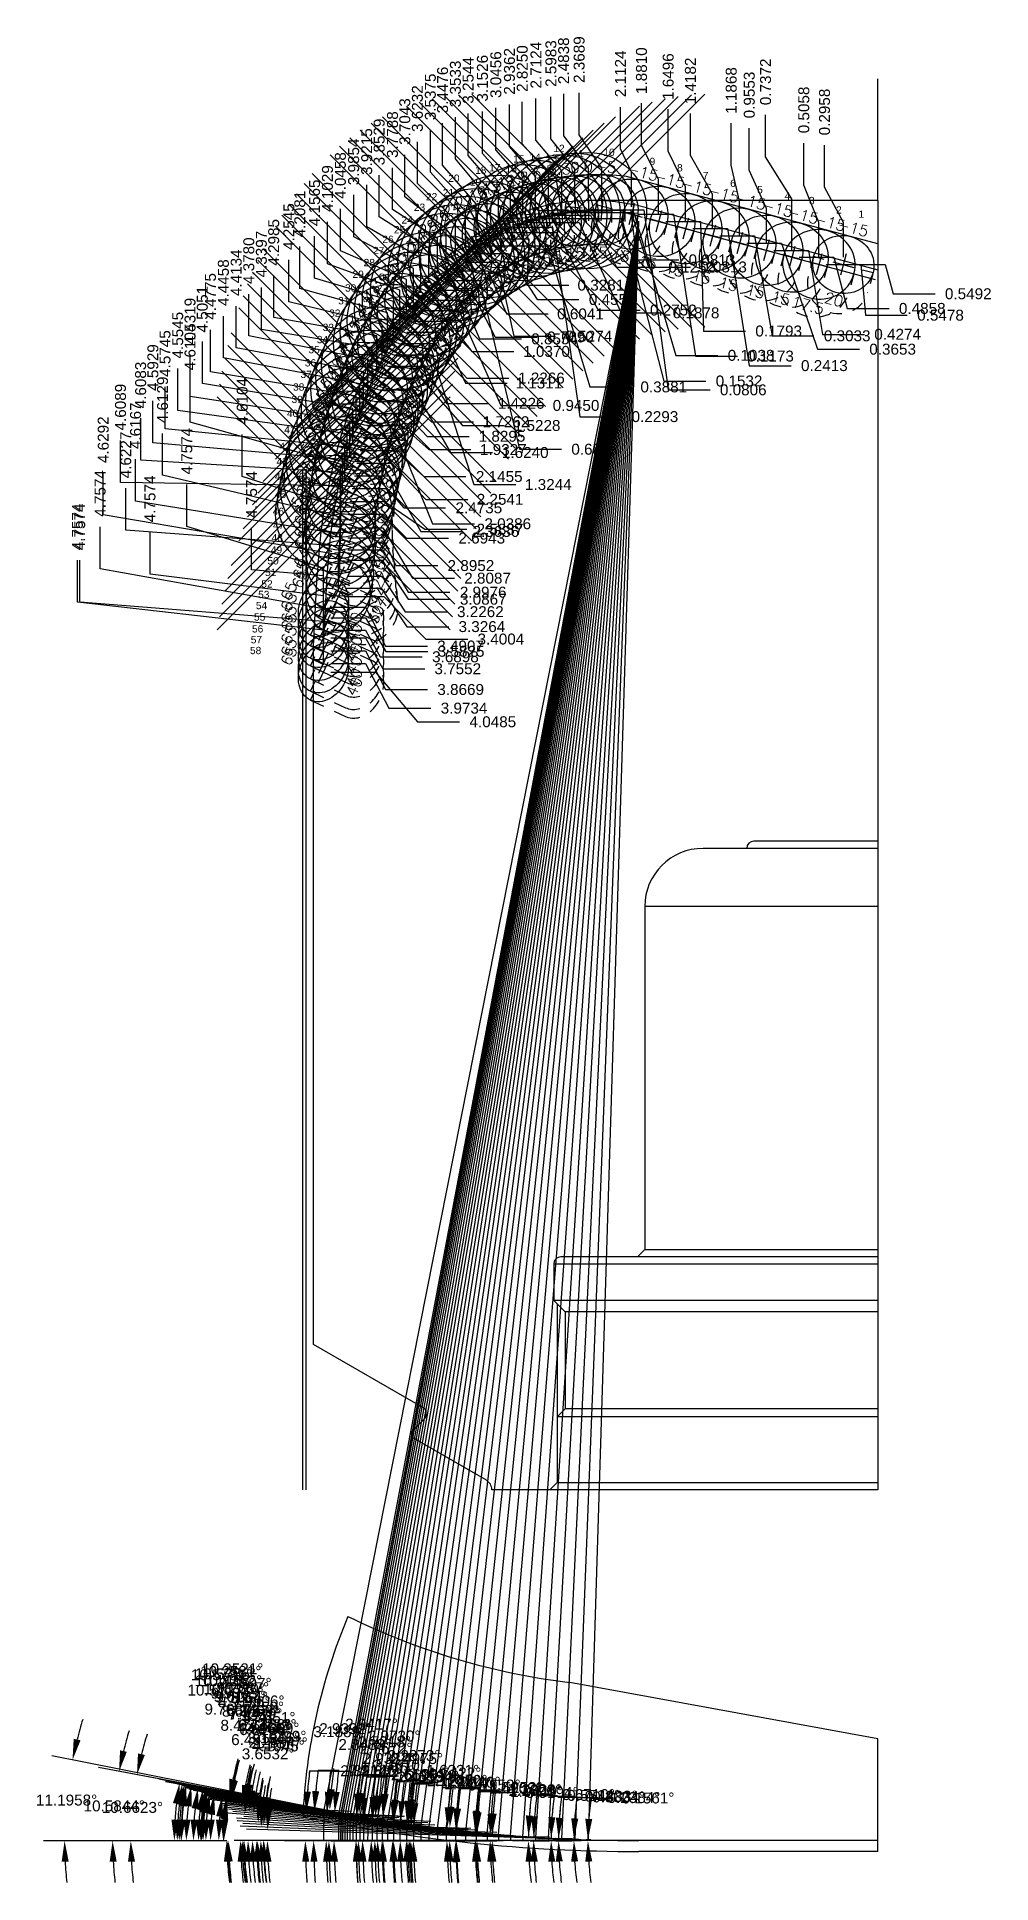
# Model space of a CAD drawing. Header units: inches. Extents: x 142.4 to 229.7, y -55.2 to 11.6.
# Drawn here: x 169.52 to 177.7, y -49.15 to -33.3 of the extents above; entities that cross this region are included whole.
import ezdxf
from ezdxf.enums import TextEntityAlignment as Align

# ---------------------------------------------------------------- set-up
doc = ezdxf.new("R2010")
doc.units = ezdxf.units.IN
doc.header["$MEASUREMENT"] = 0
doc.header["$PDMODE"] = 35
doc.linetypes.add('CENTER2', pattern=[1.125, 0.75, -0.125, 0.125, -0.125])
doc.linetypes.add('HIDDEN2', pattern=[0.1875, 0.125, -0.0625])
doc.layers.get('Defpoints').update_dxf_attribs({"color": 10})
for name, color, linetype, true_color in [('Blade_1', 30, 'Continuous', 0xff7f00), ('Blade_2', 7, 'Continuous', 0xcccc00), ('Blade_3', 7, 'Continuous', 0x00cc00), ('Blade_4', 7, 'Continuous', 0x00cccc), ('Blade_5', 7, 'Continuous', 0x0066cc), ('Blade_6', 7, 'Continuous', 0xc880f5), ('Blade_7', 7, 'Continuous', 0xcc00cc)]:
    doc.layers.add(name, color=color, linetype=linetype, true_color=true_color)
doc.layers.add('CLine', color=5, linetype='CENTER2')
doc.styles.add('RomanS', font='romans')
doc.styles.get("Standard").update_dxf_attribs({"font": 'arial.ttf'})
doc.dimstyles.get("Standard").update_dxf_attribs({"dimtxt": 0.09375, "dimasz": 0.18, "dimexe": 0.18, "dimexo": 0.0625, "dimgap": 0.09, "dimtad": 0, "dimtih": 1, "dimtoh": 1, "dimdec": 4, "dimzin": 0, "dimdsep": 46, "dimtxsty": 'Standard', "dimcen": 0.09, "dimadec": 4, "dimazin": 0, "dimtfac": 1, "dimtdec": 4, "dimtofl": 0, "dimtmove": 0, "dimatfit": 3, "dimfxl": 1, "dimtolj": 1, "dimtzin": 0, "dimarcsym": 0})

msp = doc.modelspace()

# ---------------------------------------------------------------- texts
at = {"layer": 'Blade_1'}
for s, p in [('17', (173.39681, -34.45569)), ('10', (174.37636, -34.32313)), ('7', (175.22955, -34.52333)), ('4', (175.93133, -34.699)), ('24', (172.64493, -34.90355)), ('1', (176.56631, -34.85439)), ('31', (172.10055, -35.59793)), ('38', (171.71363, -36.33852)), ('45', (171.55726, -37.26019)), ('52', (171.44094, -38.02926))]:
    msp.add_text(s, height=0.0625, dxfattribs=at).set_placement(p)
at = {"layer": 'Blade_2'}
for s, p in [('16', (173.53664, -34.46399)), ('23', (172.75013, -34.79529)), ('30', (172.15953, -35.48773)), ('37', (171.77709, -36.22972)), ('44', (171.55697, -37.10674)), ('51', (171.47299, -37.93053)), ('58', (171.34366, -38.60101))]:
    msp.add_text(s, height=0.0625, dxfattribs=at).set_placement(p)
at = {"layer": 'Blade_3'}
for s, p in [('15', (173.60203, -34.38008)), ('9', (174.77333, -34.40135)), ('6', (175.46477, -34.58983)), ('22', (172.85402, -34.70445)), ('3', (176.1409, -34.73724)), ('29', (172.22348, -35.37067)), ('36', (171.81425, -36.13042)), ('43', (171.57155, -36.97848)), ('50', (171.49327, -37.83066)), ('57', (171.35045, -38.50788))]:
    msp.add_text(s, height=0.0625, dxfattribs=at).set_placement(p)
at = {"layer": 'Blade_4'}
for s, p in [('14', (173.74214, -34.36517)), ('21', (172.99834, -34.66928)), ('28', (172.31903, -35.26958)), ('35', (171.84523, -36.01715)), ('42', (171.59676, -36.84765)), ('49', (171.52266, -37.73639)), ('56', (171.36097, -38.41496))]:
    msp.add_text(s, height=0.0625, dxfattribs=at).set_placement(p)
at = {"layer": 'Blade_5'}
for s, p in [('13', (173.88197, -34.37346)), ('8', (175.00905, -34.45608)), ('20', (173.04519, -34.54544)), ('5', (175.69686, -34.644)), ('2', (176.37379, -34.81812)), ('27', (172.39983, -35.16643)), ('34', (171.91768, -35.93081)), ('41', (171.63805, -36.70386)), ('48', (171.52894, -37.63316)), ('55', (171.37803, -38.31308))]:
    msp.add_text(s, height=0.0625, dxfattribs=at).set_placement(p)
at = {"layer": 'Blade_6'}
for s, p in [('12', (173.94736, -34.28955)), ('19', (173.23057, -34.57874)), ('26', (172.48013, -35.0706)), ('33', (171.96831, -35.82637)), ('40', (171.66101, -36.56483)), ('47', (171.54138, -37.52546)), ('54', (171.39452, -38.21481))]:
    msp.add_text(s, height=0.0625, dxfattribs=at).set_placement(p)
at = {"layer": 'Blade_7'}
for s, p in [('11', (174.11197, -34.33408)), ('18', (173.27543, -34.47687)), ('25', (172.57953, -34.98746)), ('32', (172.02297, -35.70416)), ('39', (171.70062, -36.44519)), ('46', (171.5392, -37.40606)), ('53', (171.41391, -38.11966))]:
    msp.add_text(s, height=0.0625, dxfattribs=at).set_placement(p)

# ---------------------------------------------------------------- blocks, each defined once
blk = doc.blocks.new('CMark')
at = {"layer": 'CLine'}
for p, q in [((-0.094, 0), (0.094, 0)), ((0, 0.094), (0, -0.094))]:
    blk.add_line(p, q, dxfattribs=at)
blk = doc.blocks.new('1613@15')
for p, q in [((-0.17, 0), (-0.312, 0)), ((0.171, 0), (0.312, 0))]:
    blk.add_line(p, q)
at = {"color": 8, "linetype": 'HIDDEN2', "ltscale": 0.5}
blk.add_line((-0.312, 0), (-0.312, -0.135), dxfattribs=at)
at = {"color": 8, "linetype": 'HIDDEN2', "ltscale": 0.5, "flags": 128}
blk.add_lwpolyline([(0.312, 0), (0.312, -0.135)], dxfattribs=at)
blk.add_ellipse((0, 0), major_axis=(-0.312, 0), ratio=0.965926, start_param=-3.141592653589793, end_param=3.141592653589793)
at = {"color": 8, "linetype": 'HIDDEN2', "ltscale": 0.5}
blk.add_ellipse((0, -0.135), major_axis=(-0.312, 0), ratio=0.965926, start_param=0, end_param=3.141593, dxfattribs=at)
blk.add_blockref('CMark', (0, 0))
at = {"style": 'RomanS'}
blk.add_text('15', height=0.094, dxfattribs=at).set_placement((0, -0.364), align=Align.MIDDLE_CENTER)
blk.add_attdef('ANG', text='', height=0.094, dxfattribs=at).set_placement((0, 0.298), align=Align.BOTTOM_CENTER)
blk = doc.blocks.new('1613@17.5')
for p, q in [((-0.17, 0), (-0.312, 0)), ((0.171, 0), (0.312, 0))]:
    blk.add_line(p, q)
at = {"color": 8, "linetype": 'HIDDEN2', "ltscale": 0.5}
blk.add_line((-0.312, 0), (-0.312, -0.159), dxfattribs=at)
at = {"color": 8, "linetype": 'HIDDEN2', "ltscale": 0.5, "flags": 128}
blk.add_lwpolyline([(0.312, 0), (0.312, -0.159)], dxfattribs=at)
at = {"extrusion": (0, 0, -1)}
blk.add_ellipse((0, 0), major_axis=(-0.312, 0), ratio=0.953717, start_param=-3.141592653589793, end_param=3.141592653589793, dxfattribs=at)
at = {"color": 8, "linetype": 'HIDDEN2', "ltscale": 0.5}
blk.add_ellipse((0, -0.159), major_axis=(0.312, 0), ratio=0.953717, start_param=3.141593, end_param=6.283185, dxfattribs=at)
blk.add_blockref('CMark', (0, 0))
at = {"style": 'RomanS'}
blk.add_text('17.5', height=0.094, dxfattribs=at).set_placement((0, -0.364), align=Align.MIDDLE_CENTER)
blk.add_attdef('ANG', text='', height=0.094, dxfattribs=at).set_placement((0, 0.298), align=Align.BOTTOM_CENTER)
blk = doc.blocks.new('1313@20')
for p, q in [((-0.17, 0), (-0.265, 0)), ((0.171, 0), (0.264, 0))]:
    blk.add_line(p, q)
at = {"color": 8, "linetype": 'HIDDEN2', "ltscale": 0.5}
blk.add_line((-0.265, 0), (-0.265, -0.178), dxfattribs=at)
at = {"color": 8, "linetype": 'HIDDEN2', "ltscale": 0.5, "flags": 128}
blk.add_lwpolyline([(0.264, 0), (0.264, -0.178)], dxfattribs=at)
blk.add_ellipse((0, 0), major_axis=(0.264, 0), ratio=0.939693)
at = {"color": 8, "linetype": 'HIDDEN2', "ltscale": 0.5}
blk.add_ellipse((0, -0.178), major_axis=(0.264, 0), ratio=0.939693, start_param=3.141593, end_param=6.283185, dxfattribs=at)
blk.add_blockref('CMark', (0, 0))
at = {"style": 'RomanS'}
blk.add_text('20', height=0.094, dxfattribs=at).set_placement((0, -0.311), align=Align.MIDDLE_CENTER)
blk.add_attdef('ANG', text='', height=0.094, dxfattribs=at).set_placement((0, 0.251), align=Align.BOTTOM_CENTER)
blk = doc.blocks.new('1613@16')
for p, q in [((-0.17, 0), (-0.312, 0)), ((0.171, 0), (0.312, 0))]:
    blk.add_line(p, q)
at = {"color": 8, "linetype": 'HIDDEN2', "ltscale": 0.5}
blk.add_line((-0.312, 0), (-0.312, -0.143), dxfattribs=at)
at = {"color": 8, "linetype": 'HIDDEN2', "ltscale": 0.5, "flags": 128}
blk.add_lwpolyline([(0.312, 0), (0.312, -0.143)], dxfattribs=at)
at = {"extrusion": (0, 0, -1)}
blk.add_ellipse((0, 0), major_axis=(-0.312, 0), ratio=0.961248, start_param=-3.141592653589793, end_param=3.141592653589793, dxfattribs=at)
at = {"color": 8, "linetype": 'HIDDEN2', "ltscale": 0.5}
blk.add_ellipse((0, -0.143), major_axis=(0.312, 0), ratio=0.953717, start_param=3.141593, end_param=6.283185, dxfattribs=at)
blk.add_blockref('CMark', (0, 0))
at = {"style": 'RomanS'}
blk.add_text('16', height=0.094, dxfattribs=at).set_placement((0, -0.364), align=Align.MIDDLE_CENTER)
blk.add_attdef('ANG', text='', height=0.094, dxfattribs=at).set_placement((0, 0.298), align=Align.BOTTOM_CENTER)
blk = doc.blocks.new('1613@17')
for p, q in [((-0.17, 0), (-0.313, 0)), ((0.171, 0), (0.312, 0))]:
    blk.add_line(p, q)
at = {"color": 8, "linetype": 'HIDDEN2', "ltscale": 0.5}
blk.add_line((-0.313, 0), (-0.313, -0.152), dxfattribs=at)
at = {"color": 8, "linetype": 'HIDDEN2', "ltscale": 0.5, "flags": 128}
blk.add_lwpolyline([(0.312, 0), (0.312, -0.152)], dxfattribs=at)
blk.add_ellipse((0, 0), major_axis=(-0.312, 0), ratio=0.95632, start_param=3.141593, end_param=9.424778)
at = {"color": 8, "linetype": 'HIDDEN2', "ltscale": 0.5}
blk.add_ellipse((0, -0.152), major_axis=(-0.312, 0), ratio=0.95632, start_param=0, end_param=3.141593, dxfattribs=at)
blk.add_blockref('CMark', (0, 0))
at = {"style": 'RomanS'}
blk.add_text('17', height=0.094, dxfattribs=at).set_placement((0.001, -0.373), align=Align.MIDDLE_CENTER)
blk.add_attdef('ANG', text='', height=0.094, dxfattribs=at).set_placement((0, 0.298), align=Align.BOTTOM_CENTER)
blk = doc.blocks.new('1313@40')
for p, q in [((-0.265, 0), (-0.177, 0)), ((0.177, 0), (0.264, 0))]:
    blk.add_line(p, q)
at = {"color": 8, "linetype": 'HIDDEN2'}
for p, q in [((-0.265, 0), (-0.265, -0.334)), ((0.264, 0), (0.264, -0.334))]:
    blk.add_line(p, q, dxfattribs=at)
blk.add_ellipse((0, 0), major_axis=(0.265, 0), ratio=0.765974)
blk.add_ellipse((0, -0.334), major_axis=(-0.265, 0), ratio=0.765974, start_param=0, end_param=3.141593, dxfattribs=at)
blk.add_blockref('CMark', (0, 0))
at = {"style": 'RomanS'}
blk.add_text('40', height=0.094, dxfattribs=at).set_placement((0, -0.292), align=Align.MIDDLE_CENTER)
blk.add_attdef('ANG', text='', height=0.094, dxfattribs=at).set_placement((0, 0.251), align=Align.BOTTOM_CENTER)
blk = doc.blocks.new('*D429')
at = {"layer": 'Blade_1', "color": 0, "lineweight": -2, "transparency": 16777216}
for p, q in [((176.275, -34.591), (176.275, -34.231)), ((176.436, -34.895), (176.275, -34.591)), ((176.436, -35.193), (176.436, -34.895))]:
    blk.add_line(p, q, dxfattribs=at)
at = {"layer": 'Defpoints', "color": 0, "transparency": 16777216}
for p in [(176.275, -34.231), (176.732, -34.706), (176.436, -35.255)]:
    blk.add_point(p, dxfattribs=at)
at = {"layer": 'Blade_1', "color": 0, "transparency": 16777216, "insert": (176.275, -33.946), "char_height": 0.0938, "attachment_point": 5, "rotation": 90}
blk.add_mtext('\\A1;0.2958', dxfattribs=at)
blk = doc.blocks.new('*D430')
at = {"layer": 'Blade_1', "color": 0, "lineweight": -2, "transparency": 16777216}
for p, q in [((175.629, -34.445), (175.629, -34.085)), ((175.776, -34.774), (175.629, -34.445)), ((175.776, -35.071), (175.776, -34.774))]:
    blk.add_line(p, q, dxfattribs=at)
at = {"layer": 'Defpoints', "color": 0, "transparency": 16777216}
for p in [(175.629, -34.085), (176.732, -34.706), (175.776, -35.134)]:
    blk.add_point(p, dxfattribs=at)
at = {"layer": 'Blade_1', "color": 0, "transparency": 16777216, "insert": (175.629, -33.8), "char_height": 0.0938, "attachment_point": 5, "rotation": 90}
blk.add_mtext('\\A1;0.9553', dxfattribs=at)
blk = doc.blocks.new('*D431')
at = {"layer": 'Blade_1', "color": 0, "lineweight": -2, "transparency": 16777216}
for p, q in [((174.933, -34.282), (174.933, -33.922)), ((175.082, -34.587), (174.933, -34.282)), ((175.082, -34.885), (175.082, -34.587))]:
    blk.add_line(p, q, dxfattribs=at)
at = {"layer": 'Defpoints', "color": 0, "transparency": 16777216}
for p in [(174.933, -33.922), (176.732, -34.706), (175.082, -34.947)]:
    blk.add_point(p, dxfattribs=at)
at = {"layer": 'Blade_1', "color": 0, "transparency": 16777216, "insert": (174.933, -33.642), "char_height": 0.0938, "attachment_point": 5, "rotation": 90}
blk.add_mtext('\\A1;1.6496', dxfattribs=at)
blk = doc.blocks.new('*D432')
at = {"layer": 'Blade_1', "color": 0, "lineweight": -2, "transparency": 16777216}
for p, q in [((174.169, -34.142), (174.169, -33.782)), ((174.363, -34.427), (174.169, -34.142)), ((174.363, -34.724), (174.363, -34.427))]:
    blk.add_line(p, q, dxfattribs=at)
at = {"layer": 'Defpoints', "color": 0, "transparency": 16777216}
for p in [(174.169, -33.782), (176.732, -34.706), (174.363, -34.787)]:
    blk.add_point(p, dxfattribs=at)
at = {"layer": 'Blade_1', "color": 0, "transparency": 16777216, "insert": (174.169, -33.496), "char_height": 0.0938, "attachment_point": 5, "rotation": 90}
blk.add_mtext('\\A1;2.3689', dxfattribs=at)
blk = doc.blocks.new('*D433')
at = {"layer": 'Blade_1', "color": 0, "lineweight": -2, "transparency": 16777216}
for p, q in [((176.498, -35.255), (176.796, -35.255)), ((176.796, -35.255), (176.864, -35.507)), ((176.864, -35.507), (177.224, -35.507))]:
    blk.add_line(p, q, dxfattribs=at)
at = {"layer": 'Defpoints', "color": 0, "transparency": 16777216}
for p in [(176.732, -34.706), (176.436, -35.255), (177.224, -35.507)]:
    blk.add_point(p, dxfattribs=at)
at = {"layer": 'Blade_1', "color": 0, "transparency": 16777216, "insert": (177.508, -35.507), "char_height": 0.0938, "attachment_point": 5}
blk.add_mtext('\\A1;0.5492', dxfattribs=at)
blk = doc.blocks.new('*D434')
at = {"layer": 'Blade_1', "color": 0, "lineweight": -2, "transparency": 16777216}
for p, q in [((175.839, -35.134), (176.136, -35.134)), ((176.136, -35.134), (176.258, -35.855)), ((176.258, -35.855), (176.618, -35.855))]:
    blk.add_line(p, q, dxfattribs=at)
at = {"layer": 'Defpoints', "color": 0, "transparency": 16777216}
for p in [(176.732, -34.706), (175.776, -35.134), (176.618, -35.855)]:
    blk.add_point(p, dxfattribs=at)
at = {"layer": 'Blade_1', "color": 0, "transparency": 16777216, "insert": (176.902, -35.855), "char_height": 0.0938, "attachment_point": 5}
blk.add_mtext('\\A1;0.4274', dxfattribs=at)
blk = doc.blocks.new('*D435')
at = {"layer": 'Blade_1', "color": 0, "lineweight": -2, "transparency": 16777216}
for p, q in [((175.145, -34.947), (175.442, -34.947)), ((175.442, -34.947), (175.629, -36.124)), ((175.629, -36.124), (175.989, -36.124))]:
    blk.add_line(p, q, dxfattribs=at)
at = {"layer": 'Defpoints', "color": 0, "transparency": 16777216}
for p in [(176.732, -34.706), (175.082, -34.947), (175.989, -36.124)]:
    blk.add_point(p, dxfattribs=at)
at = {"layer": 'Blade_1', "color": 0, "transparency": 16777216, "insert": (176.273, -36.124), "char_height": 0.0938, "attachment_point": 5}
blk.add_mtext('\\A1;0.2413', dxfattribs=at)
blk = doc.blocks.new('*D436')
at = {"layer": 'Blade_1', "color": 0, "lineweight": -2, "transparency": 16777216}
for p, q in [((174.425, -34.787), (174.723, -34.787)), ((174.723, -34.787), (174.932, -36.332)), ((174.932, -36.332), (175.292, -36.332))]:
    blk.add_line(p, q, dxfattribs=at)
at = {"layer": 'Defpoints', "color": 0, "transparency": 16777216}
for p in [(176.732, -34.706), (174.363, -34.787), (175.292, -36.332)]:
    blk.add_point(p, dxfattribs=at)
at = {"layer": 'Blade_1', "color": 0, "transparency": 16777216, "insert": (175.577, -36.332), "char_height": 0.0938, "attachment_point": 5}
blk.add_mtext('\\A1;0.0806', dxfattribs=at)
blk = doc.blocks.new('*D437')
at = {"layer": 'Blade_1', "color": 0, "lineweight": -2, "transparency": 16777216}
for p, q in [((173.642, -34.935), (173.939, -34.935)), ((173.939, -34.935), (174.174, -36.562)), ((174.174, -36.562), (174.534, -36.562))]:
    blk.add_line(p, q, dxfattribs=at)
at = {"layer": 'Defpoints', "color": 0, "transparency": 16777216}
for p in [(176.732, -34.706), (173.579, -34.935), (174.534, -36.562)]:
    blk.add_point(p, dxfattribs=at)
at = {"layer": 'Blade_1', "color": 0, "transparency": 16777216, "insert": (174.819, -36.562), "char_height": 0.0938, "attachment_point": 5}
blk.add_mtext('\\A1;0.2293', dxfattribs=at)
blk = doc.blocks.new('*D438')
at = {"layer": 'Blade_1', "color": 0, "lineweight": -2, "transparency": 16777216}
for p, q in [((173.015, -35.393), (173.313, -35.393)), ((173.313, -35.393), (173.658, -36.842)), ((173.658, -36.842), (174.018, -36.842))]:
    blk.add_line(p, q, dxfattribs=at)
at = {"layer": 'Defpoints', "color": 0, "transparency": 16777216}
for p in [(176.732, -34.706), (172.953, -35.393), (174.018, -36.842)]:
    blk.add_point(p, dxfattribs=at)
at = {"layer": 'Blade_1', "color": 0, "transparency": 16777216, "insert": (174.302, -36.842), "char_height": 0.0938, "attachment_point": 5}
blk.add_mtext('\\A1;0.6873', dxfattribs=at)
blk = doc.blocks.new('*D439')
at = {"layer": 'Blade_1', "color": 0, "lineweight": -2, "transparency": 16777216}
for p, q in [((172.586, -36.031), (172.904, -36.031)), ((172.904, -36.031), (173.264, -37.145)), ((173.264, -37.145), (173.624, -37.145))]:
    blk.add_line(p, q, dxfattribs=at)
at = {"layer": 'Defpoints', "color": 0, "transparency": 16777216}
for p in [(176.732, -34.706), (172.524, -36.031), (173.624, -37.145)]:
    blk.add_point(p, dxfattribs=at)
at = {"layer": 'Blade_1', "color": 0, "transparency": 16777216, "insert": (173.904, -37.145), "char_height": 0.0938, "attachment_point": 5}
blk.add_mtext('\\A1;1.3244', dxfattribs=at)
blk = doc.blocks.new('*D440')
at = {"layer": 'Blade_1', "color": 0, "lineweight": -2, "transparency": 16777216}
for p, q in [((172.317, -36.745), (172.614, -36.745)), ((172.614, -36.745), (172.911, -37.482)), ((172.911, -37.482), (173.271, -37.482))]:
    blk.add_line(p, q, dxfattribs=at)
at = {"layer": 'Defpoints', "color": 0, "transparency": 16777216}
for p in [(176.732, -34.706), (172.254, -36.745), (173.271, -37.482)]:
    blk.add_point(p, dxfattribs=at)
at = {"layer": 'Blade_1', "color": 0, "transparency": 16777216, "insert": (173.556, -37.482), "char_height": 0.0938, "attachment_point": 5}
blk.add_mtext('\\A1;2.0386', dxfattribs=at)
blk = doc.blocks.new('*D441')
at = {"layer": 'Blade_1', "color": 0, "lineweight": -2, "transparency": 16777216}
for p, q in [((172.037, -38.197), (172.334, -38.197)), ((172.334, -38.197), (172.506, -38.532)), ((172.506, -38.532), (172.866, -38.532))]:
    blk.add_line(p, q, dxfattribs=at)
at = {"layer": 'Defpoints', "color": 0, "transparency": 16777216}
for p in [(176.732, -34.706), (171.974, -38.197), (172.866, -38.532)]:
    blk.add_point(p, dxfattribs=at)
at = {"layer": 'Blade_1', "color": 0, "transparency": 16777216, "insert": (173.151, -38.532), "char_height": 0.0938, "attachment_point": 5}
blk.add_mtext('\\A1;3.4907', dxfattribs=at)
blk = doc.blocks.new('*D442')
at = {"layer": 'Blade_3', "color": 0, "lineweight": -2, "transparency": 16777216}
for p, q in [((175.769, -34.331), (175.769, -33.971)), ((175.995, -34.691), (175.769, -34.331)), ((175.995, -35.129), (175.995, -34.691))]:
    blk.add_line(p, q, dxfattribs=at)
at = {"layer": 'Defpoints', "color": 0, "transparency": 16777216}
for p in [(175.769, -33.971), (176.732, -34.706), (175.995, -35.192)]:
    blk.add_point(p, dxfattribs=at)
at = {"layer": 'Blade_3', "color": 0, "transparency": 16777216, "insert": (175.769, -33.687), "char_height": 0.0938, "attachment_point": 5, "rotation": 90}
blk.add_mtext('\\A1;0.7372', dxfattribs=at)
blk = doc.blocks.new('*D443')
at = {"layer": 'Blade_3', "color": 0, "lineweight": -2, "transparency": 16777216}
for p, q in [((175.124, -34.319), (175.124, -33.959)), ((175.314, -34.65), (175.124, -34.319)), ((175.314, -34.947), (175.314, -34.65))]:
    blk.add_line(p, q, dxfattribs=at)
at = {"layer": 'Defpoints', "color": 0, "transparency": 16777216}
for p in [(175.124, -33.959), (176.732, -34.706), (175.314, -35.01)]:
    blk.add_point(p, dxfattribs=at)
at = {"layer": 'Blade_3', "color": 0, "transparency": 16777216, "insert": (175.124, -33.679), "char_height": 0.0938, "attachment_point": 5, "rotation": 90}
blk.add_mtext('\\A1;1.4182', dxfattribs=at)
blk = doc.blocks.new('*D444')
at = {"layer": 'Blade_3', "color": 0, "lineweight": -2, "transparency": 16777216}
for p, q in [((174.523, -34.263), (174.523, -33.903)), ((174.619, -34.463), (174.523, -34.263)), ((174.619, -34.761), (174.619, -34.463))]:
    blk.add_line(p, q, dxfattribs=at)
at = {"layer": 'Defpoints', "color": 0, "transparency": 16777216}
for p in [(174.523, -33.903), (176.732, -34.706), (174.619, -34.823)]:
    blk.add_point(p, dxfattribs=at)
at = {"layer": 'Blade_3', "color": 0, "transparency": 16777216, "insert": (174.523, -33.618), "char_height": 0.0938, "attachment_point": 5, "rotation": 90}
blk.add_mtext('\\A1;2.1124', dxfattribs=at)
blk = doc.blocks.new('*D445')
at = {"layer": 'Blade_3', "color": 0, "lineweight": -2, "transparency": 16777216}
for p, q in [((176.057, -35.192), (176.355, -35.192)), ((176.355, -35.192), (176.469, -35.633)), ((176.469, -35.633), (176.829, -35.633))]:
    blk.add_line(p, q, dxfattribs=at)
at = {"layer": 'Defpoints', "color": 0, "transparency": 16777216}
for p in [(176.732, -34.706), (175.995, -35.192), (176.829, -35.633)]:
    blk.add_point(p, dxfattribs=at)
at = {"layer": 'Blade_3', "color": 0, "transparency": 16777216, "insert": (177.113, -35.633), "char_height": 0.0938, "attachment_point": 5}
blk.add_mtext('\\A1;0.4858', dxfattribs=at)
blk = doc.blocks.new('*D446')
at = {"layer": 'Blade_3', "color": 0, "lineweight": -2, "transparency": 16777216}
for p, q in [((175.376, -35.01), (175.674, -35.01)), ((175.674, -35.01), (175.824, -35.868)), ((175.824, -35.868), (176.184, -35.868))]:
    blk.add_line(p, q, dxfattribs=at)
at = {"layer": 'Defpoints', "color": 0, "transparency": 16777216}
for p in [(176.732, -34.706), (175.314, -35.01), (176.184, -35.868)]:
    blk.add_point(p, dxfattribs=at)
at = {"layer": 'Blade_3', "color": 0, "transparency": 16777216, "insert": (176.469, -35.868), "char_height": 0.0938, "attachment_point": 5}
blk.add_mtext('\\A1;0.3033', dxfattribs=at)
blk = doc.blocks.new('*D447')
at = {"layer": 'Blade_3', "color": 0, "lineweight": -2, "transparency": 16777216}
for p, q in [((174.682, -34.823), (174.979, -34.823)), ((174.979, -34.823), (175.167, -36.042)), ((175.167, -36.042), (175.527, -36.042))]:
    blk.add_line(p, q, dxfattribs=at)
at = {"layer": 'Defpoints', "color": 0, "transparency": 16777216}
for p in [(176.732, -34.706), (174.619, -34.823), (175.527, -36.042)]:
    blk.add_point(p, dxfattribs=at)
at = {"layer": 'Blade_3', "color": 0, "transparency": 16777216, "insert": (175.811, -36.042), "char_height": 0.0938, "attachment_point": 5}
blk.add_mtext('\\A1;0.1173', dxfattribs=at)
blk = doc.blocks.new('*D448')
at = {"layer": 'Blade_5', "color": 0, "lineweight": -2, "transparency": 16777216}
for p, q in [((176.097, -34.573), (176.097, -34.213)), ((176.226, -34.894), (176.097, -34.573)), ((176.226, -35.191), (176.226, -34.894))]:
    blk.add_line(p, q, dxfattribs=at)
at = {"layer": 'Defpoints', "color": 0, "transparency": 16777216}
for p in [(176.097, -34.213), (176.732, -34.706), (176.226, -35.254)]:
    blk.add_point(p, dxfattribs=at)
at = {"layer": 'Blade_5', "color": 0, "transparency": 16777216, "insert": (176.097, -33.928), "char_height": 0.0938, "attachment_point": 5, "rotation": 90}
blk.add_mtext('\\A1;0.5058', dxfattribs=at)
blk = doc.blocks.new('*D449')
at = {"layer": 'Blade_5', "color": 0, "lineweight": -2, "transparency": 16777216}
for p, q in [((175.474, -34.401), (175.474, -34.041)), ((175.545, -34.712), (175.474, -34.401)), ((175.545, -35.009), (175.545, -34.712))]:
    blk.add_line(p, q, dxfattribs=at)
at = {"layer": 'Defpoints', "color": 0, "transparency": 16777216}
for p in [(175.474, -34.041), (176.732, -34.706), (175.545, -35.072)]:
    blk.add_point(p, dxfattribs=at)
at = {"layer": 'Blade_5', "color": 0, "transparency": 16777216, "insert": (175.474, -33.761), "char_height": 0.0938, "attachment_point": 5, "rotation": 90}
blk.add_mtext('\\A1;1.1868', dxfattribs=at)
blk = doc.blocks.new('*D450')
at = {"layer": 'Blade_5', "color": 0, "lineweight": -2, "transparency": 16777216}
for p, q in [((174.704, -34.231), (174.704, -33.871)), ((174.851, -34.525), (174.704, -34.231)), ((174.851, -34.823), (174.851, -34.525))]:
    blk.add_line(p, q, dxfattribs=at)
at = {"layer": 'Defpoints', "color": 0, "transparency": 16777216}
for p in [(174.704, -33.871), (176.732, -34.706), (174.851, -34.885)]:
    blk.add_point(p, dxfattribs=at)
at = {"layer": 'Blade_5', "color": 0, "transparency": 16777216, "insert": (174.704, -33.591), "char_height": 0.0938, "attachment_point": 5, "rotation": 90}
blk.add_mtext('\\A1;1.8810', dxfattribs=at)
blk = doc.blocks.new('*D451')
at = {"layer": 'Blade_5', "color": 0, "lineweight": -2, "transparency": 16777216}
for p, q in [((176.288, -35.254), (176.586, -35.254)), ((176.586, -35.254), (176.625, -35.691)), ((176.625, -35.691), (176.985, -35.691))]:
    blk.add_line(p, q, dxfattribs=at)
at = {"layer": 'Defpoints', "color": 0, "transparency": 16777216}
for p in [(176.732, -34.706), (176.226, -35.254), (176.985, -35.691)]:
    blk.add_point(p, dxfattribs=at)
at = {"layer": 'Blade_5', "color": 0, "transparency": 16777216, "insert": (177.27, -35.691), "char_height": 0.0938, "attachment_point": 5}
blk.add_mtext('\\A1;0.5478', dxfattribs=at)
blk = doc.blocks.new('*D452')
at = {"layer": 'Blade_5', "color": 0, "lineweight": -2, "transparency": 16777216}
for p, q in [((175.607, -35.072), (175.905, -35.072)), ((175.905, -35.072), (176.214, -35.983)), ((176.214, -35.983), (176.574, -35.983))]:
    blk.add_line(p, q, dxfattribs=at)
at = {"layer": 'Defpoints', "color": 0, "transparency": 16777216}
for p in [(176.732, -34.706), (175.545, -35.072), (176.574, -35.983)]:
    blk.add_point(p, dxfattribs=at)
at = {"layer": 'Blade_5', "color": 0, "transparency": 16777216, "insert": (176.859, -35.983), "char_height": 0.0938, "attachment_point": 5}
blk.add_mtext('\\A1;0.3653', dxfattribs=at)
blk = doc.blocks.new('*D453')
at = {"layer": 'Blade_5', "color": 0, "lineweight": -2, "transparency": 16777216}
for p, q in [((174.913, -34.885), (175.211, -34.885)), ((175.211, -34.885), (175.236, -35.827)), ((175.236, -35.827), (175.596, -35.827))]:
    blk.add_line(p, q, dxfattribs=at)
at = {"layer": 'Defpoints', "color": 0, "transparency": 16777216}
for p in [(176.732, -34.706), (174.851, -34.885), (175.596, -35.827)]:
    blk.add_point(p, dxfattribs=at)
at = {"layer": 'Blade_5', "color": 0, "transparency": 16777216, "insert": (175.881, -35.827), "char_height": 0.0938, "attachment_point": 5}
blk.add_mtext('\\A1;0.1793', dxfattribs=at)
blk = doc.blocks.new('*D454')
at = {"layer": 'Blade_6', "color": 0, "lineweight": -2, "transparency": 16777216}
for p, q in [((174.31, -34.787), (174.608, -34.787)), ((174.608, -34.787), (174.663, -35.216)), ((174.663, -35.216), (175.023, -35.216))]:
    blk.add_line(p, q, dxfattribs=at)
at = {"layer": 'Defpoints', "color": 0, "transparency": 16777216}
for p in [(176.732, -34.706), (174.248, -34.787), (175.023, -35.216)]:
    blk.add_point(p, dxfattribs=at)
at = {"layer": 'Blade_6', "color": 0, "transparency": 16777216, "insert": (175.308, -35.216), "char_height": 0.0938, "attachment_point": 5}
blk.add_mtext('\\A1;0.0813', dxfattribs=at)
blk = doc.blocks.new('1613@19')
for p, q in [((-0.17, 0), (-0.313, 0)), ((0.171, 0), (0.312, 0))]:
    blk.add_line(p, q)
at = {"color": 8, "linetype": 'HIDDEN2', "ltscale": 0.5}
blk.add_line((-0.313, 0), (-0.313, -0.169), dxfattribs=at)
at = {"color": 8, "linetype": 'HIDDEN2', "ltscale": 0.5, "flags": 128}
blk.add_lwpolyline([(0.312, 0), (0.312, -0.169)], dxfattribs=at)
at = {"extrusion": (0, 0, -1)}
blk.add_ellipse((0, 0), major_axis=(-0.312, 0), ratio=0.945519, start_param=3.141593, end_param=9.424778, dxfattribs=at)
at = {"color": 8, "linetype": 'HIDDEN2', "ltscale": 0.5}
blk.add_ellipse((0, -0.169), major_axis=(0.312, 0), ratio=0.945519, start_param=3.141593, end_param=6.283185, dxfattribs=at)
blk.add_blockref('CMark', (0, 0))
at = {"style": 'RomanS'}
blk.add_text('19', height=0.094, dxfattribs=at).set_placement((0, -0.379), align=Align.MIDDLE_CENTER)
blk.add_attdef('ANG', text='', height=0.094, dxfattribs=at).set_placement((0, 0.298), align=Align.BOTTOM_CENTER)
blk = doc.blocks.new('*D679')
at = {"layer": 'Blade_7', "color": 0, "lineweight": -2, "transparency": 16777216}
for p, q in [((174.036, -34.151), (174.036, -33.791)), ((174.248, -34.427), (174.036, -34.151)), ((174.248, -34.725), (174.248, -34.427))]:
    blk.add_line(p, q, dxfattribs=at)
at = {"layer": 'Defpoints', "color": 0, "transparency": 16777216}
for p in [(174.036, -33.791), (176.732, -34.706), (174.248, -34.787)]:
    blk.add_point(p, dxfattribs=at)
at = {"layer": 'Blade_7', "color": 0, "transparency": 16777216, "insert": (174.036, -33.506), "char_height": 0.0938, "attachment_point": 5, "rotation": 90}
blk.add_mtext('\\A1;2.4838', dxfattribs=at)
blk = doc.blocks.new('*D680')
at = {"layer": 'Blade_6', "color": 0, "lineweight": -2, "transparency": 16777216}
for p, q in [((173.927, -34.176), (173.927, -33.816)), ((174.133, -34.435), (173.927, -34.176)), ((174.133, -34.733), (174.133, -34.435))]:
    blk.add_line(p, q, dxfattribs=at)
at = {"layer": 'Defpoints', "color": 0, "transparency": 16777216}
for p in [(173.927, -33.816), (176.732, -34.706), (174.133, -34.795)]:
    blk.add_point(p, dxfattribs=at)
at = {"layer": 'Blade_6', "color": 0, "transparency": 16777216, "insert": (173.927, -33.53), "char_height": 0.0938, "attachment_point": 5, "rotation": 90}
blk.add_mtext('\\A1;2.5983', dxfattribs=at)
blk = doc.blocks.new('*D681')
at = {"layer": 'Blade_5', "color": 0, "lineweight": -2, "transparency": 16777216}
for p, q in [((173.798, -34.189), (173.798, -33.829)), ((174.019, -34.45), (173.798, -34.189)), ((174.019, -34.747), (174.019, -34.45))]:
    blk.add_line(p, q, dxfattribs=at)
at = {"layer": 'Defpoints', "color": 0, "transparency": 16777216}
for p in [(173.798, -33.829), (176.732, -34.706), (174.019, -34.81)]:
    blk.add_point(p, dxfattribs=at)
at = {"layer": 'Blade_5', "color": 0, "transparency": 16777216, "insert": (173.798, -33.544), "char_height": 0.0938, "attachment_point": 5, "rotation": 90}
blk.add_mtext('\\A1;2.7124', dxfattribs=at)
blk = doc.blocks.new('*D682')
at = {"layer": 'Blade_4', "color": 0, "lineweight": -2, "transparency": 16777216}
for p, q in [((173.681, -34.219), (173.681, -33.859)), ((173.907, -34.471), (173.681, -34.219)), ((173.907, -34.769), (173.907, -34.471))]:
    blk.add_line(p, q, dxfattribs=at)
at = {"layer": 'Defpoints', "color": 0, "transparency": 16777216}
for p in [(173.681, -33.859), (176.732, -34.706), (173.907, -34.831)]:
    blk.add_point(p, dxfattribs=at)
at = {"layer": 'Blade_4', "color": 0, "transparency": 16777216, "insert": (173.681, -33.573), "char_height": 0.0938, "attachment_point": 5, "rotation": 90}
blk.add_mtext('\\A1;2.8250', dxfattribs=at)
blk = doc.blocks.new('*D683')
at = {"layer": 'Blade_3', "color": 0, "lineweight": -2, "transparency": 16777216}
for p, q in [((173.571, -34.242), (173.571, -33.882)), ((173.795, -34.499), (173.571, -34.242)), ((173.795, -34.797), (173.795, -34.499))]:
    blk.add_line(p, q, dxfattribs=at)
at = {"layer": 'Defpoints', "color": 0, "transparency": 16777216}
for p in [(173.571, -33.882), (176.732, -34.706), (173.795, -34.859)]:
    blk.add_point(p, dxfattribs=at)
at = {"layer": 'Blade_3', "color": 0, "transparency": 16777216, "insert": (173.571, -33.597), "char_height": 0.0938, "attachment_point": 5, "rotation": 90}
blk.add_mtext('\\A1;2.9362', dxfattribs=at)
blk = doc.blocks.new('*D684')
at = {"layer": 'Blade_2', "color": 0, "lineweight": -2, "transparency": 16777216}
for p, q in [((173.454, -34.27), (173.454, -33.91)), ((173.686, -34.534), (173.454, -34.27)), ((173.686, -34.832), (173.686, -34.534))]:
    blk.add_line(p, q, dxfattribs=at)
at = {"layer": 'Defpoints', "color": 0, "transparency": 16777216}
for p in [(173.454, -33.91), (176.732, -34.706), (173.686, -34.894)]:
    blk.add_point(p, dxfattribs=at)
at = {"layer": 'Blade_2', "color": 0, "transparency": 16777216, "insert": (173.454, -33.625), "char_height": 0.0938, "attachment_point": 5, "rotation": 90}
blk.add_mtext('\\A1;3.0456', dxfattribs=at)
blk = doc.blocks.new('*D685')
at = {"layer": 'Blade_1', "color": 0, "lineweight": -2, "transparency": 16777216}
for p, q in [((173.339, -34.301), (173.339, -33.941)), ((173.579, -34.575), (173.339, -34.301)), ((173.579, -34.873), (173.579, -34.575))]:
    blk.add_line(p, q, dxfattribs=at)
at = {"layer": 'Defpoints', "color": 0, "transparency": 16777216}
for p in [(173.339, -33.941), (176.732, -34.706), (173.579, -34.935)]:
    blk.add_point(p, dxfattribs=at)
at = {"layer": 'Blade_1', "color": 0, "transparency": 16777216, "insert": (173.339, -33.656), "char_height": 0.0938, "attachment_point": 5, "rotation": 90}
blk.add_mtext('\\A1;3.1526', dxfattribs=at)
blk = doc.blocks.new('*D686')
at = {"layer": 'Blade_7', "color": 0, "lineweight": -2, "transparency": 16777216}
for p, q in [((173.216, -34.318), (173.216, -33.958)), ((173.477, -34.621), (173.216, -34.318)), ((173.477, -34.919), (173.477, -34.621))]:
    blk.add_line(p, q, dxfattribs=at)
at = {"layer": 'Defpoints', "color": 0, "transparency": 16777216}
for p in [(173.216, -33.958), (176.732, -34.706), (173.477, -34.981)]:
    blk.add_point(p, dxfattribs=at)
at = {"layer": 'Blade_7', "color": 0, "transparency": 16777216, "insert": (173.216, -33.674), "char_height": 0.0938, "attachment_point": 5, "rotation": 90}
blk.add_mtext('\\A1;3.2544', dxfattribs=at)
blk = doc.blocks.new('*D687')
at = {"layer": 'Blade_6', "color": 0, "lineweight": -2, "transparency": 16777216}
for p, q in [((173.107, -34.349), (173.107, -33.989)), ((173.378, -34.674), (173.107, -34.349)), ((173.378, -34.972), (173.378, -34.674))]:
    blk.add_line(p, q, dxfattribs=at)
at = {"layer": 'Defpoints', "color": 0, "transparency": 16777216}
for p in [(173.107, -33.989), (176.732, -34.706), (173.378, -35.034)]:
    blk.add_point(p, dxfattribs=at)
at = {"layer": 'Blade_6', "color": 0, "transparency": 16777216, "insert": (173.107, -33.705), "char_height": 0.0938, "attachment_point": 5, "rotation": 90}
blk.add_mtext('\\A1;3.3533', dxfattribs=at)
blk = doc.blocks.new('*D688')
at = {"layer": 'Blade_5', "color": 0, "lineweight": -2, "transparency": 16777216}
for p, q in [((172.997, -34.401), (172.997, -34.041)), ((173.284, -34.734), (172.997, -34.401)), ((173.284, -35.032), (173.284, -34.734))]:
    blk.add_line(p, q, dxfattribs=at)
at = {"layer": 'Defpoints', "color": 0, "transparency": 16777216}
for p in [(172.997, -34.041), (176.732, -34.706), (173.284, -35.094)]:
    blk.add_point(p, dxfattribs=at)
at = {"layer": 'Blade_5', "color": 0, "transparency": 16777216, "insert": (172.997, -33.757), "char_height": 0.0938, "attachment_point": 5, "rotation": 90}
blk.add_mtext('\\A1;3.4476', dxfattribs=at)
blk = doc.blocks.new('*D689')
at = {"layer": 'Blade_4', "color": 0, "lineweight": -2, "transparency": 16777216}
for p, q in [((172.892, -34.461), (172.892, -34.101)), ((173.194, -34.801), (172.892, -34.461)), ((173.194, -35.099), (173.194, -34.801))]:
    blk.add_line(p, q, dxfattribs=at)
at = {"layer": 'Defpoints', "color": 0, "transparency": 16777216}
for p in [(172.892, -34.101), (176.732, -34.706), (173.194, -35.161)]:
    blk.add_point(p, dxfattribs=at)
at = {"layer": 'Blade_4', "color": 0, "transparency": 16777216, "insert": (172.892, -33.816), "char_height": 0.0938, "attachment_point": 5, "rotation": 90}
blk.add_mtext('\\A1;3.5375', dxfattribs=at)
blk = doc.blocks.new('*D690')
at = {"layer": 'Blade_3', "color": 0, "lineweight": -2, "transparency": 16777216}
for p, q in [((172.781, -34.561), (172.781, -34.201)), ((173.108, -34.874), (172.781, -34.561)), ((173.108, -35.171), (173.108, -34.874))]:
    blk.add_line(p, q, dxfattribs=at)
at = {"layer": 'Defpoints', "color": 0, "transparency": 16777216}
for p in [(172.781, -34.201), (176.732, -34.706), (173.108, -35.234)]:
    blk.add_point(p, dxfattribs=at)
at = {"layer": 'Blade_3', "color": 0, "transparency": 16777216, "insert": (172.781, -33.917), "char_height": 0.0938, "attachment_point": 5, "rotation": 90}
blk.add_mtext('\\A1;3.6232', dxfattribs=at)
blk = doc.blocks.new('*D691')
at = {"layer": 'Blade_2', "color": 0, "lineweight": -2, "transparency": 16777216}
for p, q in [((172.673, -34.673), (172.673, -34.313)), ((173.027, -34.95), (172.673, -34.673)), ((173.027, -35.248), (173.027, -34.95))]:
    blk.add_line(p, q, dxfattribs=at)
at = {"layer": 'Defpoints', "color": 0, "transparency": 16777216}
for p in [(172.673, -34.313), (176.732, -34.706), (173.027, -35.31)]:
    blk.add_point(p, dxfattribs=at)
at = {"layer": 'Blade_2', "color": 0, "transparency": 16777216, "insert": (172.673, -34.028), "char_height": 0.0938, "attachment_point": 5, "rotation": 90}
blk.add_mtext('\\A1;3.7043', dxfattribs=at)
blk = doc.blocks.new('*D692')
at = {"layer": 'Blade_1', "color": 0, "lineweight": -2, "transparency": 16777216}
for p, q in [((172.567, -34.784), (172.567, -34.424)), ((172.953, -35.033), (172.567, -34.784)), ((172.953, -35.331), (172.953, -35.033))]:
    blk.add_line(p, q, dxfattribs=at)
at = {"layer": 'Defpoints', "color": 0, "transparency": 16777216}
for p in [(172.567, -34.424), (176.732, -34.706), (172.953, -35.393)]:
    blk.add_point(p, dxfattribs=at)
at = {"layer": 'Blade_1', "color": 0, "transparency": 16777216, "insert": (172.567, -34.14), "char_height": 0.0938, "attachment_point": 5, "rotation": 90}
blk.add_mtext('\\A1;3.7788', dxfattribs=at)
blk = doc.blocks.new('*D693')
at = {"layer": 'Blade_7', "color": 0, "lineweight": -2, "transparency": 16777216}
for p, q in [((172.453, -34.847), (172.453, -34.487)), ((172.879, -35.115), (172.453, -34.847)), ((172.879, -35.413), (172.879, -35.115))]:
    blk.add_line(p, q, dxfattribs=at)
at = {"layer": 'Defpoints', "color": 0, "transparency": 16777216}
for p in [(172.453, -34.487), (176.732, -34.706), (172.879, -35.475)]:
    blk.add_point(p, dxfattribs=at)
at = {"layer": 'Blade_7', "color": 0, "transparency": 16777216, "insert": (172.453, -34.203), "char_height": 0.0938, "attachment_point": 5, "rotation": 90}
blk.add_mtext('\\A1;3.8529', dxfattribs=at)
blk = doc.blocks.new('*D694')
at = {"layer": 'Blade_6', "color": 0, "lineweight": -2, "transparency": 16777216}
for p, q in [((172.346, -34.931), (172.346, -34.571)), ((172.81, -35.202), (172.346, -34.931)), ((172.81, -35.499), (172.81, -35.202))]:
    blk.add_line(p, q, dxfattribs=at)
at = {"layer": 'Defpoints', "color": 0, "transparency": 16777216}
for p in [(172.346, -34.571), (176.732, -34.706), (172.81, -35.562)]:
    blk.add_point(p, dxfattribs=at)
at = {"layer": 'Blade_6', "color": 0, "transparency": 16777216, "insert": (172.346, -34.286), "char_height": 0.0938, "attachment_point": 5, "rotation": 90}
blk.add_mtext('\\A1;3.9215', dxfattribs=at)
blk = doc.blocks.new('*D695')
at = {"layer": 'Blade_5', "color": 0, "lineweight": -2, "transparency": 16777216}
for p, q in [((172.234, -35.018), (172.234, -34.658)), ((172.746, -35.291), (172.234, -35.018)), ((172.746, -35.589), (172.746, -35.291))]:
    blk.add_line(p, q, dxfattribs=at)
at = {"layer": 'Defpoints', "color": 0, "transparency": 16777216}
for p in [(172.234, -34.658), (176.732, -34.706), (172.746, -35.651)]:
    blk.add_point(p, dxfattribs=at)
at = {"layer": 'Blade_5', "color": 0, "transparency": 16777216, "insert": (172.234, -34.374), "char_height": 0.0938, "attachment_point": 5, "rotation": 90}
blk.add_mtext('\\A1;3.9854', dxfattribs=at)
blk = doc.blocks.new('*D696')
at = {"layer": 'Blade_4', "color": 0, "lineweight": -2, "transparency": 16777216}
for p, q in [((172.12, -35.138), (172.12, -34.778)), ((172.686, -35.383), (172.12, -35.138)), ((172.686, -35.681), (172.686, -35.383))]:
    blk.add_line(p, q, dxfattribs=at)
at = {"layer": 'Defpoints', "color": 0, "transparency": 16777216}
for p in [(176.732, -34.706), (172.12, -34.778), (172.686, -35.743)]:
    blk.add_point(p, dxfattribs=at)
at = {"layer": 'Blade_4', "color": 0, "transparency": 16777216, "insert": (172.12, -34.491), "char_height": 0.0938, "attachment_point": 5, "rotation": 90}
blk.add_mtext('\\A1;4.0458', dxfattribs=at)
blk = doc.blocks.new('*D697')
at = {"layer": 'Blade_3', "color": 0, "lineweight": -2, "transparency": 16777216}
for p, q in [((172.009, -35.25), (172.009, -34.89)), ((172.629, -35.477), (172.009, -35.25)), ((172.629, -35.775), (172.629, -35.477))]:
    blk.add_line(p, q, dxfattribs=at)
at = {"layer": 'Defpoints', "color": 0, "transparency": 16777216}
for p in [(176.732, -34.706), (172.009, -34.89), (172.629, -35.837)]:
    blk.add_point(p, dxfattribs=at)
at = {"layer": 'Blade_3', "color": 0, "transparency": 16777216, "insert": (172.009, -34.603), "char_height": 0.0938, "attachment_point": 5, "rotation": 90}
blk.add_mtext('\\A1;4.1029', dxfattribs=at)
blk = doc.blocks.new('*D698')
at = {"layer": 'Blade_2', "color": 0, "lineweight": -2, "transparency": 16777216}
for p, q in [((171.898, -35.373), (171.898, -35.013)), ((172.575, -35.573), (171.898, -35.373)), ((172.575, -35.87), (172.575, -35.573))]:
    blk.add_line(p, q, dxfattribs=at)
at = {"layer": 'Defpoints', "color": 0, "transparency": 16777216}
for p in [(176.732, -34.706), (171.898, -35.013), (172.575, -35.933)]:
    blk.add_point(p, dxfattribs=at)
at = {"layer": 'Blade_2', "color": 0, "transparency": 16777216, "insert": (171.898, -34.726), "char_height": 0.0938, "attachment_point": 5, "rotation": 90}
blk.add_mtext('\\A1;4.1565', dxfattribs=at)
blk = doc.blocks.new('*D699')
at = {"layer": 'Blade_1', "color": 0, "lineweight": -2, "transparency": 16777216}
for p, q in [((171.772, -35.46), (171.772, -35.1)), ((172.524, -35.671), (171.772, -35.46)), ((172.524, -35.968), (172.524, -35.671))]:
    blk.add_line(p, q, dxfattribs=at)
at = {"layer": 'Defpoints', "color": 0, "transparency": 16777216}
for p in [(176.732, -34.706), (171.772, -35.1), (172.524, -36.031)]:
    blk.add_point(p, dxfattribs=at)
at = {"layer": 'Blade_1', "color": 0, "transparency": 16777216, "insert": (171.772, -34.822), "char_height": 0.0938, "attachment_point": 5, "rotation": 90}
blk.add_mtext('\\A1;4.2081', dxfattribs=at)
blk = doc.blocks.new('*D700')
at = {"layer": 'Blade_7', "color": 0, "lineweight": -2, "transparency": 16777216}
for p, q in [((171.678, -35.576), (171.678, -35.216)), ((172.477, -35.769), (171.678, -35.576)), ((172.477, -36.066), (172.477, -35.769))]:
    blk.add_line(p, q, dxfattribs=at)
at = {"layer": 'Defpoints', "color": 0, "transparency": 16777216}
for p in [(176.732, -34.706), (171.678, -35.216), (172.477, -36.129)]:
    blk.add_point(p, dxfattribs=at)
at = {"layer": 'Blade_7', "color": 0, "transparency": 16777216, "insert": (171.678, -34.93), "char_height": 0.0938, "attachment_point": 5, "rotation": 90}
blk.add_mtext('\\A1;4.2545', dxfattribs=at)
blk = doc.blocks.new('*D701')
at = {"layer": 'Blade_6', "color": 0, "lineweight": -2, "transparency": 16777216}
for p, q in [((171.548, -35.711), (171.548, -35.351)), ((172.433, -35.869), (171.548, -35.711)), ((172.433, -36.166), (172.433, -35.869))]:
    blk.add_line(p, q, dxfattribs=at)
at = {"layer": 'Defpoints', "color": 0, "transparency": 16777216}
for p in [(176.732, -34.706), (171.548, -35.351), (172.433, -36.229)]:
    blk.add_point(p, dxfattribs=at)
at = {"layer": 'Blade_6', "color": 0, "transparency": 16777216, "insert": (171.548, -35.065), "char_height": 0.0938, "attachment_point": 5, "rotation": 90}
blk.add_mtext('\\A1;4.2985', dxfattribs=at)
blk = doc.blocks.new('*D702')
at = {"layer": 'Blade_5', "color": 0, "lineweight": -2, "transparency": 16777216}
for p, q in [((171.442, -35.812), (171.442, -35.452)), ((172.392, -35.97), (171.442, -35.812)), ((172.392, -36.268), (172.392, -35.97))]:
    blk.add_line(p, q, dxfattribs=at)
at = {"layer": 'Defpoints', "color": 0, "transparency": 16777216}
for p in [(176.732, -34.706), (171.442, -35.452), (172.392, -36.33)]:
    blk.add_point(p, dxfattribs=at)
at = {"layer": 'Blade_5', "color": 0, "transparency": 16777216, "insert": (171.442, -35.166), "char_height": 0.0938, "attachment_point": 5, "rotation": 90}
blk.add_mtext('\\A1;4.3397', dxfattribs=at)
blk = doc.blocks.new('*D703')
at = {"layer": 'Blade_4', "color": 0, "lineweight": -2, "transparency": 16777216}
for p, q in [((171.334, -35.869), (171.334, -35.509)), ((172.354, -36.072), (171.334, -35.869)), ((172.354, -36.37), (172.354, -36.072))]:
    blk.add_line(p, q, dxfattribs=at)
at = {"layer": 'Defpoints', "color": 0, "transparency": 16777216}
for p in [(176.732, -34.706), (171.334, -35.509), (172.354, -36.432)]:
    blk.add_point(p, dxfattribs=at)
at = {"layer": 'Blade_4', "color": 0, "transparency": 16777216, "insert": (171.334, -35.223), "char_height": 0.0938, "attachment_point": 5, "rotation": 90}
blk.add_mtext('\\A1;4.3780', dxfattribs=at)
blk = doc.blocks.new('*D704')
at = {"layer": 'Blade_3', "color": 0, "lineweight": -2, "transparency": 16777216}
for p, q in [((171.226, -35.972), (171.226, -35.612)), ((172.318, -36.176), (171.226, -35.972)), ((172.318, -36.473), (172.318, -36.176))]:
    blk.add_line(p, q, dxfattribs=at)
at = {"layer": 'Defpoints', "color": 0, "transparency": 16777216}
for p in [(176.732, -34.706), (171.226, -35.612), (172.318, -36.536)]:
    blk.add_point(p, dxfattribs=at)
at = {"layer": 'Blade_3', "color": 0, "transparency": 16777216, "insert": (171.226, -35.326), "char_height": 0.0938, "attachment_point": 5, "rotation": 90}
blk.add_mtext('\\A1;4.4134', dxfattribs=at)
blk = doc.blocks.new('*D705')
at = {"layer": 'Blade_2', "color": 0, "lineweight": -2, "transparency": 16777216}
for p, q in [((171.116, -36.058), (171.116, -35.698)), ((172.286, -36.279), (171.116, -36.058)), ((172.286, -36.576), (172.286, -36.279))]:
    blk.add_line(p, q, dxfattribs=at)
at = {"layer": 'Defpoints', "color": 0, "transparency": 16777216}
for p in [(176.732, -34.706), (171.116, -35.698), (172.286, -36.639)]:
    blk.add_point(p, dxfattribs=at)
at = {"layer": 'Blade_2', "color": 0, "transparency": 16777216, "insert": (171.116, -35.411), "char_height": 0.0938, "attachment_point": 5, "rotation": 90}
blk.add_mtext('\\A1;4.4458', dxfattribs=at)
blk = doc.blocks.new('*D706')
at = {"layer": 'Blade_1', "color": 0, "lineweight": -2, "transparency": 16777216}
for p, q in [((171.005, -36.176), (171.005, -35.816)), ((172.254, -36.385), (171.005, -36.176)), ((172.254, -36.682), (172.254, -36.385))]:
    blk.add_line(p, q, dxfattribs=at)
at = {"layer": 'Defpoints', "color": 0, "transparency": 16777216}
for p in [(176.732, -34.706), (171.005, -35.816), (172.254, -36.745)]:
    blk.add_point(p, dxfattribs=at)
at = {"layer": 'Blade_1', "color": 0, "transparency": 16777216, "insert": (171.005, -35.529), "char_height": 0.0938, "attachment_point": 5, "rotation": 90}
blk.add_mtext('\\A1;4.4775', dxfattribs=at)
blk = doc.blocks.new('1613@18')
for p, q in [((-0.17, 0), (-0.312, 0)), ((0.171, 0), (0.312, 0))]:
    blk.add_line(p, q)
at = {"color": 8, "linetype": 'HIDDEN2', "ltscale": 0.5}
blk.add_line((-0.312, 0), (-0.312, -0.159), dxfattribs=at)
at = {"color": 8, "linetype": 'HIDDEN2', "ltscale": 0.5, "flags": 128}
blk.add_lwpolyline([(0.312, 0), (0.312, -0.159)], dxfattribs=at)
at = {"extrusion": (0, 0, -1)}
blk.add_ellipse((0, 0), major_axis=(-0.312, 0), ratio=0.95104, start_param=-3.141592653589793, end_param=3.141592653589793, dxfattribs=at)
at = {"color": 8, "linetype": 'HIDDEN2', "ltscale": 0.5}
blk.add_ellipse((0, -0.161), major_axis=(0.312, 0), ratio=0.953717, start_param=3.141593, end_param=6.283185, dxfattribs=at)
blk.add_blockref('CMark', (0, 0))
at = {"style": 'RomanS'}
blk.add_text('18', height=0.094, dxfattribs=at).set_placement((0, -0.364), align=Align.MIDDLE_CENTER)
blk.add_attdef('ANG', text='', height=0.094, dxfattribs=at).set_placement((0, 0.298), align=Align.BOTTOM_CENTER)
blk = doc.blocks.new('*D707')
at = {"layer": 'Blade_7', "color": 0, "lineweight": -2, "transparency": 16777216}
for p, q in [((170.935, -36.276), (170.935, -35.916)), ((172.227, -36.492), (170.935, -36.276)), ((172.227, -36.789), (172.227, -36.492))]:
    blk.add_line(p, q, dxfattribs=at)
at = {"layer": 'Defpoints', "color": 0, "transparency": 16777216}
for p in [(176.732, -34.706), (170.935, -35.916), (172.227, -36.852)]:
    blk.add_point(p, dxfattribs=at)
at = {"layer": 'Blade_7', "color": 0, "transparency": 16777216, "insert": (170.935, -35.639), "char_height": 0.0938, "attachment_point": 5, "rotation": 90}
blk.add_mtext('\\A1;4.5051', dxfattribs=at)
blk = doc.blocks.new('*D708')
at = {"layer": 'Blade_6', "color": 0, "lineweight": -2, "transparency": 16777216}
for p, q in [((170.83, -36.389), (170.83, -36.029)), ((172.2, -36.6), (170.83, -36.389)), ((172.2, -36.898), (172.2, -36.6))]:
    blk.add_line(p, q, dxfattribs=at)
at = {"layer": 'Defpoints', "color": 0, "transparency": 16777216}
for p in [(176.732, -34.706), (170.83, -36.029), (172.2, -36.96)]:
    blk.add_point(p, dxfattribs=at)
at = {"layer": 'Blade_6', "color": 0, "transparency": 16777216, "insert": (170.83, -35.742), "char_height": 0.0938, "attachment_point": 5, "rotation": 90}
blk.add_mtext('\\A1;4.5319', dxfattribs=at)
blk = doc.blocks.new('*D709')
at = {"layer": 'Blade_5', "color": 0, "lineweight": -2, "transparency": 16777216}
for p, q in [((170.724, -36.509), (170.724, -36.149)), ((172.177, -36.71), (170.724, -36.509)), ((172.177, -37.007), (172.177, -36.71))]:
    blk.add_line(p, q, dxfattribs=at)
at = {"layer": 'Defpoints', "color": 0, "transparency": 16777216}
for p in [(176.732, -34.706), (170.724, -36.149), (172.177, -37.07)]:
    blk.add_point(p, dxfattribs=at)
at = {"layer": 'Blade_5', "color": 0, "transparency": 16777216, "insert": (170.724, -35.862), "char_height": 0.0938, "attachment_point": 5, "rotation": 90}
blk.add_mtext('\\A1;4.5545', dxfattribs=at)
blk = doc.blocks.new('*D710')
at = {"layer": 'Blade_4', "color": 0, "lineweight": -2, "transparency": 16777216}
for p, q in [((170.615, -36.667), (170.615, -36.307)), ((172.157, -36.82), (170.615, -36.667)), ((172.157, -37.117), (172.157, -36.82))]:
    blk.add_line(p, q, dxfattribs=at)
at = {"layer": 'Defpoints', "color": 0, "transparency": 16777216}
for p in [(176.732, -34.706), (170.615, -36.307), (172.157, -37.18)]:
    blk.add_point(p, dxfattribs=at)
at = {"layer": 'Blade_4', "color": 0, "transparency": 16777216, "insert": (170.615, -36.02), "char_height": 0.0938, "attachment_point": 5, "rotation": 90}
blk.add_mtext('\\A1;4.5745', dxfattribs=at)
blk = doc.blocks.new('*D711')
at = {"layer": 'Blade_3', "color": 0, "lineweight": -2, "transparency": 16777216}
for p, q in [((170.511, -36.787), (170.511, -36.427)), ((172.139, -36.93), (170.511, -36.787)), ((172.139, -37.227), (172.139, -36.93))]:
    blk.add_line(p, q, dxfattribs=at)
at = {"layer": 'Defpoints', "color": 0, "transparency": 16777216}
for p in [(176.732, -34.706), (170.511, -36.427), (172.139, -37.29)]:
    blk.add_point(p, dxfattribs=at)
at = {"layer": 'Blade_3', "color": 0, "transparency": 16777216, "insert": (170.511, -36.14), "char_height": 0.0938, "attachment_point": 5, "rotation": 90}
blk.add_mtext('\\A1;4.5929', dxfattribs=at)
blk = doc.blocks.new('*D712')
at = {"layer": 'Blade_2', "color": 0, "lineweight": -2, "transparency": 16777216}
for p, q in [((170.406, -36.936), (170.406, -36.576)), ((172.123, -37.04), (170.406, -36.936)), ((172.123, -37.338), (172.123, -37.04))]:
    blk.add_line(p, q, dxfattribs=at)
at = {"layer": 'Defpoints', "color": 0, "transparency": 16777216}
for p in [(176.732, -34.706), (170.406, -36.576), (172.123, -37.4)]:
    blk.add_point(p, dxfattribs=at)
at = {"layer": 'Blade_2', "color": 0, "transparency": 16777216, "insert": (170.406, -36.29), "char_height": 0.0938, "attachment_point": 5, "rotation": 90}
blk.add_mtext('\\A1;4.6083', dxfattribs=at)
blk = doc.blocks.new('*D713')
at = {"layer": 'Blade_1', "color": 0, "lineweight": -2, "transparency": 16777216}
for p, q in [((170.233, -37.127), (170.233, -36.767)), ((172.123, -37.155), (170.233, -37.127)), ((172.123, -37.452), (172.123, -37.155))]:
    blk.add_line(p, q, dxfattribs=at)
at = {"layer": 'Defpoints', "color": 0, "transparency": 16777216}
for p in [(176.732, -34.706), (170.233, -36.767), (172.123, -37.515)]:
    blk.add_point(p, dxfattribs=at)
at = {"layer": 'Blade_1', "color": 0, "transparency": 16777216, "insert": (170.233, -36.48), "char_height": 0.0938, "attachment_point": 5, "rotation": 90}
blk.add_mtext('\\A1;4.6089', dxfattribs=at)
blk = doc.blocks.new('*D716')
at = {"layer": 'Blade_1', "color": 0, "lineweight": -2, "transparency": 16777216}
for p, q in [((173.517, -48.789), (173.225, -48.789)), ((173.517, -48.744), (173.226, -48.74))]:
    blk.add_line(p, q, dxfattribs=at)
for start, end in [(173.0029, 176.1038), (183.1009, 186.2018)]:
    blk.add_arc((176.732, -48.789), 3.326, start, end, dxfattribs=at)
at = {"layer": 'Blade_1', "color": 0, "transparency": 16777216}
for points in [[(173.443, -48.564), (173.383, -48.561), (173.406, -48.742)], [(173.38, -48.969), (173.44, -48.968), (173.405, -48.789)]]:
    blk.add_solid(points, dxfattribs=at)
at = {"layer": 'Defpoints', "color": 0, "transparency": 16777216}
for p in [(173.405, -48.773), (173.579, -48.745), (173.579, -48.789), (176.732, -48.789)]:
    blk.add_point(p, dxfattribs=at)
at = {"layer": 'Blade_1', "color": 0, "transparency": 16777216, "insert": (173.44, -48.312), "char_height": 0.09375, "attachment_point": 5}
blk.add_mtext('\\A1;0.7953°', dxfattribs=at)
blk = doc.blocks.new('*D717')
at = {"layer": 'Blade_1', "color": 0, "lineweight": -2, "transparency": 16777216}
for p, q in [((173.015, -48.789), (173.214, -48.789)), ((173.017, -48.683), (173.216, -48.688))]:
    blk.add_line(p, q, dxfattribs=at)
for start, end in [(172.7876, 175.5773), (182.7897, 185.5793)]:
    blk.add_arc((176.732, -48.789), 3.697, start, end, dxfattribs=at)
at = {"layer": 'Blade_1', "color": 0, "transparency": 16777216}
for points in [[(173.075, -48.505), (173.015, -48.502), (173.036, -48.683)], [(173.009, -48.969), (173.069, -48.968), (173.034, -48.789)]]:
    blk.add_solid(points, dxfattribs=at)
at = {"layer": 'Defpoints', "color": 0, "transparency": 16777216}
for p in [(172.953, -48.789), (172.954, -48.681), (173.035, -48.753), (176.732, -48.789)]:
    blk.add_point(p, dxfattribs=at)
at = {"layer": 'Blade_1', "color": 0, "transparency": 16777216, "insert": (173.084, -48.186), "char_height": 0.09375, "attachment_point": 5}
blk.add_mtext('\\A1;1.6331°', dxfattribs=at)
blk = doc.blocks.new('*D718')
at = {"layer": 'Blade_1', "color": 0, "lineweight": -2, "transparency": 16777216}
for p, q in [((172.589, -48.623), (172.869, -48.634)), ((172.586, -48.789), (172.866, -48.789))]:
    blk.add_line(p, q, dxfattribs=at)
for start, end in [(172.6144, 175.1636), (182.5491, 185.0983)]:
    blk.add_arc((176.732, -48.789), 4.046, start, end, dxfattribs=at)
at = {"layer": 'Blade_1', "color": 0, "transparency": 16777216}
for points in [[(172.73, -48.449), (172.67, -48.446), (172.689, -48.627)], [(172.66, -48.969), (172.72, -48.968), (172.686, -48.789)]]:
    blk.add_solid(points, dxfattribs=at)
at = {"layer": 'Defpoints', "color": 0, "transparency": 16777216}
for p in [(172.527, -48.621), (172.524, -48.789), (172.686, -48.735), (176.732, -48.789)]:
    blk.add_point(p, dxfattribs=at)
at = {"layer": 'Blade_1', "color": 0, "transparency": 16777216, "insert": (172.752, -48.059), "char_height": 0.09375, "attachment_point": 5}
blk.add_mtext('\\A1;2.2873°', dxfattribs=at)
blk = doc.blocks.new('*D719')
at = {"layer": 'Blade_1', "color": 0, "lineweight": -2, "transparency": 16777216}
for p, q in [((172.322, -48.579), (172.6, -48.592)), ((172.317, -48.789), (172.595, -48.789))]:
    blk.add_line(p, q, dxfattribs=at)
for start, end in [(172.4995, 174.8889), (182.3893, 184.7787)]:
    blk.add_arc((176.732, -48.789), 4.317, start, end, dxfattribs=at)
at = {"layer": 'Blade_1', "color": 0, "transparency": 16777216}
for points in [[(172.462, -48.406), (172.402, -48.402), (172.42, -48.584)], [(172.389, -48.969), (172.449, -48.968), (172.415, -48.789)]]:
    blk.add_solid(points, dxfattribs=at)
at = {"layer": 'Defpoints', "color": 0, "transparency": 16777216}
for p in [(172.259, -48.576), (172.254, -48.789), (172.416, -48.72), (176.732, -48.789)]:
    blk.add_point(p, dxfattribs=at)
at = {"layer": 'Blade_1', "color": 0, "transparency": 16777216, "insert": (172.499, -47.94), "char_height": 0.09375, "attachment_point": 5}
blk.add_mtext('\\A1;2.7218°', dxfattribs=at)
blk = doc.blocks.new('*D720')
at = {"layer": 'Blade_1', "color": 0, "lineweight": -2, "transparency": 16777216}
for p, q in [((172.066, -48.549), (171.892, -48.54)), ((172.06, -48.789), (171.885, -48.789))]:
    blk.add_line(p, q, dxfattribs=at)
for start, end in [(172.6403, 174.8505), (182.2102, 184.4205)]:
    blk.add_arc((176.732, -48.789), 4.666, start, end, dxfattribs=at)
at = {"layer": 'Blade_1', "color": 0, "transparency": 16777216}
for points in [[(172.114, -48.372), (172.054, -48.368), (172.071, -48.549)], [(172.039, -48.969), (172.099, -48.968), (172.065, -48.789)]]:
    blk.add_solid(points, dxfattribs=at)
at = {"layer": 'Defpoints', "color": 0, "transparency": 16777216}
for p in [(172.129, -48.552), (172.066, -48.709), (172.123, -48.789), (176.732, -48.789)]:
    blk.add_point(p, dxfattribs=at)
at = {"layer": 'Blade_1', "color": 0, "transparency": 16777216, "insert": (172.165, -47.828), "char_height": 0.09375, "attachment_point": 5}
blk.add_mtext('\\A1;2.9392°', dxfattribs=at)
blk = doc.blocks.new('*D721')
at = {"layer": 'Blade_1', "color": 0, "lineweight": -2, "transparency": 16777216}
blk.add_line((173.497, -48.738), (171.119, -48.549), dxfattribs=at)
for start, end in [(168.1895, 171.8215), (183.632, 187.264)]:
    blk.add_arc((174.13, -48.789), 2.84, start, end, dxfattribs=at)
at = {"layer": 'Blade_1', "color": 0, "transparency": 16777216}
for points in [[(171.348, -48.388), (171.289, -48.381), (171.299, -48.563)], [(171.265, -48.969), (171.325, -48.968), (171.29, -48.789)]]:
    blk.add_solid(points, dxfattribs=at)
at = {"layer": 'Defpoints', "color": 0, "transparency": 16777216}
for p in [(171.208, -48.789), (171.291, -48.713), (173.559, -48.743), (173.599, -48.746), (176.732, -48.789)]:
    blk.add_point(p, dxfattribs=at)
at = {"layer": 'Blade_1', "color": 0, "transparency": 16777216, "insert": (171.459, -47.823), "char_height": 0.09375, "attachment_point": 5}
blk.add_mtext('\\A1;4.5466°', dxfattribs=at)
blk = doc.blocks.new('*D722')
at = {"layer": 'Blade_1', "color": 0, "lineweight": -2, "transparency": 16777216}
for p, q in [((172.873, -48.671), (170.993, -48.435)), ((171.146, -48.789), (170.971, -48.789))]:
    blk.add_line(p, q, dxfattribs=at)
for start, end in [(165.1188, 168.9918), (183.8731, 187.7461)]:
    blk.add_arc((173.815, -48.789), 2.663, start, end, dxfattribs=at)
at = {"layer": 'Blade_1', "color": 0, "transparency": 16777216}
for points in [[(171.23, -48.285), (171.171, -48.275), (171.172, -48.458)], [(171.127, -48.969), (171.187, -48.967), (171.151, -48.789)]]:
    blk.add_solid(points, dxfattribs=at)
at = {"layer": 'Defpoints', "color": 0, "transparency": 16777216}
for p in [(171.154, -48.678), (171.208, -48.789), (172.935, -48.678), (172.974, -48.683), (176.732, -48.789)]:
    blk.add_point(p, dxfattribs=at)
at = {"layer": 'Blade_1', "color": 0, "transparency": 16777216, "insert": (171.382, -47.705), "char_height": 0.09375, "attachment_point": 5}
blk.add_mtext('\\A1;7.1351°', dxfattribs=at)
blk = doc.blocks.new('*D723')
at = {"layer": 'Blade_1', "color": 0, "lineweight": -2, "transparency": 16777216}
for p, q in [((172.445, -48.608), (170.859, -48.359)), ((171.146, -48.789), (170.825, -48.789))]:
    blk.add_line(p, q, dxfattribs=at)
blk.add_arc((173.598, -48.789), 2.593, 175.065, 176.0214, dxfattribs=at)
at = {"layer": 'Blade_1', "color": 0, "transparency": 16777216}
for points in [[(170.985, -48.562), (171.044, -48.569), (171.036, -48.387)], [(171.041, -48.61), (170.981, -48.608), (171.005, -48.789)]]:
    blk.add_solid(points, dxfattribs=at)
at = {"layer": 'Defpoints', "color": 0, "transparency": 16777216}
for p in [(171.009, -48.654), (172.507, -48.618), (172.547, -48.624), (171.208, -48.789), (176.732, -48.789)]:
    blk.add_point(p, dxfattribs=at)
at = {"layer": 'Blade_1', "color": 0, "transparency": 16777216, "insert": (171.295, -47.598), "char_height": 0.09375, "attachment_point": 5}
blk.add_mtext('\\A1;8.9136°', dxfattribs=at)
blk = doc.blocks.new('*D724')
at = {"layer": 'Blade_1', "color": 0, "lineweight": -2, "transparency": 16777216}
for p, q in [((172.178, -48.562), (170.721, -48.304)), ((171.146, -48.789), (170.678, -48.789))]:
    blk.add_line(p, q, dxfattribs=at)
blk.add_arc((173.461, -48.789), 2.603, 173.9308, 176.0372, dxfattribs=at)
at = {"layer": 'Blade_1', "color": 0, "transparency": 16777216}
for points in [[(170.843, -48.509), (170.902, -48.518), (170.898, -48.335)], [(170.894, -48.61), (170.834, -48.608), (170.858, -48.789)]]:
    blk.add_solid(points, dxfattribs=at)
at = {"layer": 'Defpoints', "color": 0, "transparency": 16777216}
for p in [(170.863, -48.637), (172.24, -48.572), (172.279, -48.579), (171.208, -48.789), (176.732, -48.789)]:
    blk.add_point(p, dxfattribs=at)
at = {"layer": 'Blade_1', "color": 0, "transparency": 16777216, "insert": (171.208, -47.486), "char_height": 0.09375, "attachment_point": 5}
blk.add_mtext('\\A1;10.0320°', dxfattribs=at)
blk = doc.blocks.new('*D725')
at = {"layer": 'Blade_1', "color": 0, "lineweight": -2, "transparency": 16777216}
for p, q in [((172.048, -48.537), (170.563, -48.26)), ((171.146, -48.789), (170.514, -48.789))]:
    blk.add_line(p, q, dxfattribs=at)
blk.add_arc((173.394, -48.789), 2.7, 173.2419, 176.18, dxfattribs=at)
at = {"layer": 'Blade_1', "color": 0, "transparency": 16777216}
for points in [[(170.683, -48.466), (170.742, -48.475), (170.74, -48.293)], [(170.73, -48.61), (170.67, -48.608), (170.694, -48.789)]]:
    blk.add_solid(points, dxfattribs=at)
at = {"layer": 'Defpoints', "color": 0, "transparency": 16777216}
for p in [(170.699, -48.623), (172.109, -48.549), (172.148, -48.556), (171.208, -48.789), (176.732, -48.789)]:
    blk.add_point(p, dxfattribs=at)
at = {"layer": 'Blade_1', "color": 0, "transparency": 16777216, "insert": (171.1, -47.365), "char_height": 0.09375, "attachment_point": 5}
blk.add_mtext('\\A1;10.5781°', dxfattribs=at)
blk = doc.blocks.new('*D726')
at = {"layer": 'Blade_2', "color": 0, "lineweight": -2, "transparency": 16777216}
for p, q in [((173.759, -48.394), (173.939, -48.394)), ((173.749, -48.754), (173.914, -48.756)), ((173.749, -48.789), (173.913, -48.789))]:
    blk.add_line(p, q, dxfattribs=at)
for start, end in [(172.4454, 179.329), (172.4485, 175.8888), (183.4402, 186.8805)]:
    blk.add_arc((176.732, -48.789), 2.998, start, end, dxfattribs=at)
at = {"layer": 'Blade_2', "color": 0, "transparency": 16777216}
for points in [[(173.771, -48.575), (173.711, -48.572), (173.734, -48.753)], [(173.709, -48.969), (173.769, -48.968), (173.733, -48.789)]]:
    blk.add_solid(points, dxfattribs=at)
at = {"layer": 'Defpoints', "color": 0, "transparency": 16777216}
for p in [(173.686, -48.753), (173.686, -48.789), (173.733, -48.777), (176.732, -48.789)]:
    blk.add_point(p, dxfattribs=at)
at = {"layer": 'Blade_2', "color": 0, "transparency": 16777216, "insert": (174.249, -48.394), "char_height": 0.09375, "attachment_point": 5}
blk.add_mtext('\\A1;0.6710°', dxfattribs=at)
blk = doc.blocks.new('*D727')
at = {"layer": 'Blade_2', "color": 0, "lineweight": -2, "transparency": 16777216}
for p, q in [((173.143, -48.333), (173.323, -48.333)), ((173.09, -48.789), (173.295, -48.789)), ((173.091, -48.692), (173.296, -48.697))]:
    blk.add_line(p, q, dxfattribs=at)
for start, end in [(172.77, 178.4748), (172.7718, 175.6233), (182.8515, 185.703)]:
    blk.add_arc((176.732, -48.789), 3.617, start, end, dxfattribs=at)
at = {"layer": 'Blade_2', "color": 0, "transparency": 16777216}
for points in [[(173.155, -48.514), (173.095, -48.511), (173.116, -48.692)], [(173.089, -48.969), (173.149, -48.968), (173.115, -48.789)]]:
    blk.add_solid(points, dxfattribs=at)
at = {"layer": 'Defpoints', "color": 0, "transparency": 16777216}
for p in [(173.027, -48.789), (173.029, -48.69), (173.115, -48.756), (176.732, -48.789)]:
    blk.add_point(p, dxfattribs=at)
at = {"layer": 'Blade_2', "color": 0, "transparency": 16777216, "insert": (173.628, -48.333), "char_height": 0.09375, "attachment_point": 5}
blk.add_mtext('\\A1;1.5252°', dxfattribs=at)
blk = doc.blocks.new('*D728')
at = {"layer": 'Blade_2', "color": 0, "lineweight": -2, "transparency": 16777216}
for p, q in [((172.666, -48.272), (172.846, -48.272)), ((172.641, -48.631), (172.816, -48.638)), ((172.638, -48.789), (172.813, -48.789))]:
    blk.add_line(p, q, dxfattribs=at)
for start, end in [(172.7598, 177.794), (172.761, 175.2775), (182.5165, 185.033)]:
    blk.add_arc((176.732, -48.789), 4.099, start, end, dxfattribs=at)
at = {"layer": 'Blade_2', "color": 0, "transparency": 16777216}
for points in [[(172.677, -48.453), (172.617, -48.449), (172.636, -48.631)], [(172.607, -48.969), (172.667, -48.968), (172.633, -48.789)]]:
    blk.add_solid(points, dxfattribs=at)
at = {"layer": 'Defpoints', "color": 0, "transparency": 16777216}
for p in [(172.578, -48.629), (172.575, -48.789), (172.633, -48.736), (176.732, -48.789)]:
    blk.add_point(p, dxfattribs=at)
at = {"layer": 'Blade_2', "color": 0, "transparency": 16777216, "insert": (173.156, -48.272), "char_height": 0.09375, "attachment_point": 5}
blk.add_mtext('\\A1;2.2060°', dxfattribs=at)
blk = doc.blocks.new('*D729')
at = {"layer": 'Blade_2', "color": 0, "lineweight": -2, "transparency": 16777216}
for p, q in [((172.291, -48.221), (172.471, -48.221)), ((172.228, -48.579), (172.08, -48.572)), ((172.223, -48.789), (172.075, -48.789))]:
    blk.add_line(p, q, dxfattribs=at)
for start, end in [(172.7213, 177.3302), (172.7222, 175.0262), (182.304, 184.608)]:
    blk.add_arc((176.732, -48.789), 4.477, start, end, dxfattribs=at)
at = {"layer": 'Blade_2', "color": 0, "transparency": 16777216}
for points in [[(172.302, -48.402), (172.242, -48.398), (172.26, -48.58)], [(172.229, -48.969), (172.289, -48.968), (172.255, -48.789)]]:
    blk.add_solid(points, dxfattribs=at)
at = {"layer": 'Defpoints', "color": 0, "transparency": 16777216}
for p in [(172.291, -48.581), (172.256, -48.719), (172.286, -48.789), (176.732, -48.789)]:
    blk.add_point(p, dxfattribs=at)
at = {"layer": 'Blade_2', "color": 0, "transparency": 16777216, "insert": (172.781, -48.221), "char_height": 0.09375, "attachment_point": 5}
blk.add_mtext('\\A1;2.6698°', dxfattribs=at)
blk = doc.blocks.new('*D730')
at = {"layer": 'Blade_2', "color": 0, "lineweight": -2, "transparency": 16777216}
for p, q in [((172.192, -48.556), (172.662, -48.58)), ((172.186, -48.789), (172.657, -48.789))]:
    blk.add_line(p, q, dxfattribs=at)
for start, end in [(172.2138, 174.6378), (182.424, 184.848)]:
    blk.add_arc((176.732, -48.789), 4.255, start, end, dxfattribs=at)
at = {"layer": 'Blade_2', "color": 0, "transparency": 16777216}
for points in [[(172.525, -48.393), (172.465, -48.389), (172.482, -48.57)], [(172.451, -48.969), (172.511, -48.968), (172.477, -48.789)]]:
    blk.add_solid(points, dxfattribs=at)
at = {"layer": 'Defpoints', "color": 0, "transparency": 16777216}
for p in [(172.129, -48.552), (172.123, -48.789), (172.477, -48.716), (176.732, -48.789)]:
    blk.add_point(p, dxfattribs=at)
at = {"layer": 'Blade_2', "color": 0, "transparency": 16777216, "insert": (172.536, -48.084), "char_height": 0.09375, "attachment_point": 5}
blk.add_mtext('\\A1;2.9382°', dxfattribs=at)
blk = doc.blocks.new('*D731')
at = {"layer": 'Blade_2', "color": 0, "lineweight": -2, "transparency": 16777216}
blk.add_line((173.604, -48.747), (171.29, -48.581), dxfattribs=at)
for start, end in [(168.3125, 172.104), (183.7915, 187.583)]:
    blk.add_arc((174.183, -48.789), 2.721, start, end, dxfattribs=at)
at = {"layer": 'Blade_2', "color": 0, "transparency": 16777216}
for points in [[(171.518, -48.418), (171.459, -48.412), (171.47, -48.594)], [(171.439, -48.969), (171.499, -48.967), (171.463, -48.789)]]:
    blk.add_solid(points, dxfattribs=at)
at = {"layer": 'Defpoints', "color": 0, "transparency": 16777216}
for p in [(171.208, -48.789), (171.464, -48.724), (173.666, -48.751), (173.706, -48.754), (176.732, -48.789)]:
    blk.add_point(p, dxfattribs=at)
at = {"layer": 'Blade_2', "color": 0, "transparency": 16777216, "insert": (171.587, -47.976), "char_height": 0.09375, "attachment_point": 5}
blk.add_mtext('\\A1;4.1045°', dxfattribs=at)
blk = doc.blocks.new('*D732')
at = {"layer": 'Blade_2', "color": 0, "lineweight": -2, "transparency": 16777216}
blk.add_line((172.947, -48.68), (171.133, -48.463), dxfattribs=at)
for start, end in [(165.1087, 169.141), (184.0323, 188.0645)]:
    blk.add_arc((173.852, -48.789), 2.558, start, end, dxfattribs=at)
at = {"layer": 'Blade_2', "color": 0, "transparency": 16777216}
for points in [[(171.369, -48.311), (171.31, -48.302), (171.312, -48.484)], [(171.27, -48.97), (171.33, -48.967), (171.294, -48.789)]]:
    blk.add_solid(points, dxfattribs=at)
at = {"layer": 'Defpoints', "color": 0, "transparency": 16777216}
for p in [(171.208, -48.789), (171.296, -48.687), (173.009, -48.688), (173.049, -48.692), (176.732, -48.789)]:
    blk.add_point(p, dxfattribs=at)
at = {"layer": 'Blade_2', "color": 0, "transparency": 16777216, "insert": (171.478, -47.836), "char_height": 0.09375, "attachment_point": 5}
blk.add_mtext('\\A1;6.8268°', dxfattribs=at)
blk = doc.blocks.new('*D733')
at = {"layer": 'Blade_2', "color": 0, "lineweight": -2, "transparency": 16777216}
for p, q in [((172.497, -48.616), (170.927, -48.376)), ((171.146, -48.789), (170.896, -48.789))]:
    blk.add_line(p, q, dxfattribs=at)
blk.add_arc((173.624, -48.789), 2.548, 175.3483, 175.952, dxfattribs=at)
at = {"layer": 'Blade_2', "color": 0, "transparency": 16777216}
for points in [[(171.054, -48.578), (171.114, -48.585), (171.105, -48.403)], [(171.112, -48.61), (171.052, -48.608), (171.076, -48.789)]]:
    blk.add_solid(points, dxfattribs=at)
at = {"layer": 'Defpoints', "color": 0, "transparency": 16777216}
for p in [(171.079, -48.66), (172.559, -48.626), (172.598, -48.632), (171.208, -48.789), (176.732, -48.789)]:
    blk.add_point(p, dxfattribs=at)
at = {"layer": 'Blade_2', "color": 0, "transparency": 16777216, "insert": (171.33, -47.678), "char_height": 0.09375, "attachment_point": 5}
blk.add_mtext('\\A1;8.6997°', dxfattribs=at)
blk = doc.blocks.new('*D734')
at = {"layer": 'Blade_2', "color": 0, "lineweight": -2, "transparency": 16777216}
for p, q in [((172.209, -48.567), (170.763, -48.315)), ((171.146, -48.789), (170.722, -48.789))]:
    blk.add_line(p, q, dxfattribs=at)
blk.add_arc((173.477, -48.789), 2.576, 174.1047, 175.995, dxfattribs=at)
at = {"layer": 'Blade_2', "color": 0, "transparency": 16777216}
for points in [[(170.886, -48.52), (170.945, -48.528), (170.94, -48.346)], [(170.938, -48.61), (170.878, -48.608), (170.902, -48.789)]]:
    blk.add_solid(points, dxfattribs=at)
at = {"layer": 'Defpoints', "color": 0, "transparency": 16777216}
for p in [(170.906, -48.64), (172.271, -48.578), (172.31, -48.585), (171.208, -48.789), (176.732, -48.789)]:
    blk.add_point(p, dxfattribs=at)
at = {"layer": 'Blade_2', "color": 0, "transparency": 16777216, "insert": (171.234, -47.523), "char_height": 0.09375, "attachment_point": 5}
blk.add_mtext('\\A1;9.9003°', dxfattribs=at)
blk = doc.blocks.new('*D735')
at = {"layer": 'Blade_2', "color": 0, "lineweight": -2, "transparency": 16777216}
for p, q in [((172.048, -48.537), (170.587, -48.264)), ((171.146, -48.789), (170.539, -48.789))]:
    blk.add_line(p, q, dxfattribs=at)
blk.add_arc((173.395, -48.789), 2.676, 173.2789, 176.1455, dxfattribs=at)
at = {"layer": 'Blade_2', "color": 0, "transparency": 16777216}
for points in [[(170.707, -48.471), (170.767, -48.48), (170.764, -48.297)], [(170.755, -48.61), (170.695, -48.608), (170.719, -48.789)]]:
    blk.add_solid(points, dxfattribs=at)
at = {"layer": 'Defpoints', "color": 0, "transparency": 16777216}
for p in [(170.724, -48.624), (172.11, -48.549), (172.149, -48.556), (171.208, -48.789), (176.732, -48.789)]:
    blk.add_point(p, dxfattribs=at)
at = {"layer": 'Blade_2', "color": 0, "transparency": 16777216, "insert": (171.133, -47.357), "char_height": 0.09375, "attachment_point": 5}
blk.add_mtext('\\A1;10.5756°', dxfattribs=at)
blk = doc.blocks.new('*D736')
at = {"layer": 'Blade_3', "color": 0, "lineweight": -2, "transparency": 16777216}
for p, q in [((173.804, -48.401), (173.984, -48.401)), ((173.733, -48.76), (173.598, -48.758)), ((173.733, -48.789), (173.598, -48.789))]:
    blk.add_line(p, q, dxfattribs=at)
for start, end in [(172.4602, 179.4486), (172.4635, 175.956), (183.4926, 186.9851)]:
    blk.add_arc((176.732, -48.789), 2.953, start, end, dxfattribs=at)
at = {"layer": 'Blade_3', "color": 0, "transparency": 16777216}
for points in [[(173.816, -48.581), (173.756, -48.579), (173.778, -48.76)], [(173.754, -48.969), (173.814, -48.968), (173.778, -48.789)]]:
    blk.add_solid(points, dxfattribs=at)
at = {"layer": 'Defpoints', "color": 0, "transparency": 16777216}
for p in [(173.778, -48.779), (173.795, -48.789), (173.796, -48.76), (176.732, -48.789)]:
    blk.add_point(p, dxfattribs=at)
at = {"layer": 'Blade_3', "color": 0, "transparency": 16777216, "insert": (174.293, -48.401), "char_height": 0.09375, "attachment_point": 5}
blk.add_mtext('\\A1;0.5514°', dxfattribs=at)
blk = doc.blocks.new('*D737')
at = {"layer": 'Blade_3', "color": 0, "lineweight": -2, "transparency": 16777216}
for p, q in [((173.136, -48.34), (173.316, -48.34)), ((173.046, -48.794), (172.928, -48.794)), ((173.047, -48.698), (172.93, -48.695))]:
    blk.add_line(p, q, dxfattribs=at)
for start, end in [(172.8949, 178.5901), (172.8966, 175.7433), (182.927, 185.7737)]:
    blk.add_arc((176.732, -48.789), 3.623, start, end, dxfattribs=at)
at = {"layer": 'Blade_3', "color": 0, "transparency": 16777216}
for points in [[(173.148, -48.521), (173.089, -48.518), (173.11, -48.699)], [(173.083, -48.974), (173.143, -48.973), (173.108, -48.794)]]:
    blk.add_solid(points, dxfattribs=at)
at = {"layer": 'Defpoints', "color": 0, "transparency": 16777216}
for p in [(173.108, -48.794), (173.109, -48.762), (173.11, -48.699), (176.732, -48.789)]:
    blk.add_point(p, dxfattribs=at)
at = {"layer": 'Blade_3', "color": 0, "transparency": 16777216, "insert": (173.621, -48.34), "char_height": 0.09375, "attachment_point": 5}
blk.add_mtext('\\A1;1.4902°', dxfattribs=at)
blk = doc.blocks.new('*D738')
at = {"layer": 'Blade_3', "color": 0, "lineweight": -2, "transparency": 16777216}
for p, q in [((172.598, -48.275), (172.778, -48.275)), ((172.569, -48.634), (172.39, -48.628)), ((172.566, -48.789), (172.387, -48.789))]:
    blk.add_line(p, q, dxfattribs=at)
for start, end in [(172.9238, 177.8777), (172.9249, 175.4013), (182.4764, 184.9528)]:
    blk.add_arc((176.732, -48.789), 4.165, start, end, dxfattribs=at)
at = {"layer": 'Blade_3', "color": 0, "transparency": 16777216}
for points in [[(172.61, -48.456), (172.55, -48.453), (172.57, -48.634)], [(172.541, -48.969), (172.601, -48.968), (172.567, -48.789)]]:
    blk.add_solid(points, dxfattribs=at)
at = {"layer": 'Defpoints', "color": 0, "transparency": 16777216}
for p in [(172.632, -48.637), (172.567, -48.737), (172.629, -48.789), (176.732, -48.789)]:
    blk.add_point(p, dxfattribs=at)
at = {"layer": 'Blade_3', "color": 0, "transparency": 16777216, "insert": (173.089, -48.275), "char_height": 0.09375, "attachment_point": 5}
blk.add_mtext('\\A1;2.1223°', dxfattribs=at)
blk = doc.blocks.new('*D739')
at = {"layer": 'Blade_3', "color": 0, "lineweight": -2, "transparency": 16777216}
for p, q in [((172.289, -48.225), (172.469, -48.225)), ((172.26, -48.584), (172.079, -48.576)), ((172.256, -48.789), (172.074, -48.789))]:
    blk.add_line(p, q, dxfattribs=at)
for start, end in [(172.7754, 177.383), (172.7764, 175.0797), (182.3033, 184.6066)]:
    blk.add_arc((176.732, -48.789), 4.478, start, end, dxfattribs=at)
at = {"layer": 'Blade_3', "color": 0, "transparency": 16777216}
for points in [[(172.3, -48.406), (172.24, -48.403), (172.258, -48.584)], [(172.227, -48.969), (172.287, -48.968), (172.254, -48.789)]]:
    blk.add_solid(points, dxfattribs=at)
at = {"layer": 'Defpoints', "color": 0, "transparency": 16777216}
for p in [(172.323, -48.587), (172.254, -48.72), (172.318, -48.789), (176.732, -48.789)]:
    blk.add_point(p, dxfattribs=at)
at = {"layer": 'Blade_3', "color": 0, "transparency": 16777216, "insert": (172.78, -48.225), "char_height": 0.09375, "attachment_point": 5}
blk.add_mtext('\\A1;2.6170°', dxfattribs=at)
blk = doc.blocks.new('*D740')
at = {"layer": 'Blade_3', "color": 0, "lineweight": -2, "transparency": 16777216}
for p, q in [((171.928, -48.184), (172.108, -48.184)), ((172.082, -48.552), (171.716, -48.533)), ((172.076, -48.789), (171.71, -48.789))]:
    blk.add_line(p, q, dxfattribs=at)
for start, end in [(172.8266, 177.0874), (172.8273, 174.9574), (182.13, 184.2601)]:
    blk.add_arc((176.732, -48.789), 4.842, start, end, dxfattribs=at)
at = {"layer": 'Blade_3', "color": 0, "transparency": 16777216}
for points in [[(171.938, -48.365), (171.878, -48.361), (171.896, -48.543)], [(171.863, -48.969), (171.923, -48.968), (171.89, -48.789)]]:
    blk.add_solid(points, dxfattribs=at)
at = {"layer": 'Defpoints', "color": 0, "transparency": 16777216}
for p in [(172.145, -48.555), (171.89, -48.707), (172.139, -48.789), (176.732, -48.789)]:
    blk.add_point(p, dxfattribs=at)
at = {"layer": 'Blade_3', "color": 0, "transparency": 16777216, "insert": (172.418, -48.184), "char_height": 0.09375, "attachment_point": 5}
blk.add_mtext('\\A1;2.9126°', dxfattribs=at)
blk = doc.blocks.new('*D741')
at = {"layer": 'Blade_3', "color": 0, "lineweight": -2, "transparency": 16777216}
blk.add_line((173.713, -48.755), (171.227, -48.596), dxfattribs=at)
for start, end in [(169.0768, 172.7118), (183.635, 187.27)]:
    blk.add_arc((174.238, -48.789), 2.838, start, end, dxfattribs=at)
at = {"layer": 'Blade_3', "color": 0, "transparency": 16777216}
for points in [[(171.453, -48.431), (171.394, -48.426), (171.406, -48.608)], [(171.376, -48.969), (171.436, -48.968), (171.401, -48.789)]]:
    blk.add_solid(points, dxfattribs=at)
at = {"layer": 'Defpoints', "color": 0, "transparency": 16777216}
for p in [(171.208, -48.789), (171.401, -48.728), (173.776, -48.759), (173.816, -48.762), (176.732, -48.789)]:
    blk.add_point(p, dxfattribs=at)
at = {"layer": 'Blade_3', "color": 0, "transparency": 16777216, "insert": (171.5, -48.044), "char_height": 0.09375, "attachment_point": 5}
blk.add_mtext('\\A1;3.6532°', dxfattribs=at)
blk = doc.blocks.new('*D742')
at = {"layer": 'Blade_3', "color": 0, "lineweight": -2, "transparency": 16777216}
blk.add_line((173.028, -48.69), (171.1, -48.471), dxfattribs=at)
for start, end in [(165.6685, 169.5886), (183.9201, 187.8403)]:
    blk.add_arc((173.893, -48.789), 2.631, start, end, dxfattribs=at)
at = {"layer": 'Blade_3', "color": 0, "transparency": 16777216}
for points in [[(171.335, -48.317), (171.275, -48.309), (171.279, -48.491)], [(171.238, -48.969), (171.298, -48.967), (171.262, -48.789)]]:
    blk.add_solid(points, dxfattribs=at)
at = {"layer": 'Defpoints', "color": 0, "transparency": 16777216}
for p in [(171.208, -48.789), (171.264, -48.689), (173.09, -48.697), (173.129, -48.702), (176.732, -48.789)]:
    blk.add_point(p, dxfattribs=at)
at = {"layer": 'Blade_3', "color": 0, "transparency": 16777216, "insert": (171.409, -47.922), "char_height": 0.09375, "attachment_point": 5}
blk.add_mtext('\\A1;6.4913°', dxfattribs=at)
blk = doc.blocks.new('*D743')
at = {"layer": 'Blade_3', "color": 0, "lineweight": -2, "transparency": 16777216}
for p, q in [((172.55, -48.624), (170.966, -48.388)), ((171.146, -48.789), (170.936, -48.789))]:
    blk.add_line(p, q, dxfattribs=at)
blk.add_arc((173.651, -48.789), 2.535, 175.5923, 175.9303, dxfattribs=at)
at = {"layer": 'Blade_3', "color": 0, "transparency": 16777216}
for points in [[(171.094, -48.59), (171.154, -48.597), (171.144, -48.415)], [(171.153, -48.61), (171.093, -48.608), (171.116, -48.789)]]:
    blk.add_solid(points, dxfattribs=at)
at = {"layer": 'Defpoints', "color": 0, "transparency": 16777216}
for p in [(171.119, -48.664), (172.612, -48.634), (172.651, -48.64), (171.208, -48.789), (176.732, -48.789)]:
    blk.add_point(p, dxfattribs=at)
at = {"layer": 'Blade_3', "color": 0, "transparency": 16777216, "insert": (171.317, -47.799), "char_height": 0.09375, "attachment_point": 5}
blk.add_mtext('\\A1;8.4774°', dxfattribs=at)
blk = doc.blocks.new('*D744')
at = {"layer": 'Blade_3', "color": 0, "lineweight": -2, "transparency": 16777216}
for p, q in [((172.242, -48.573), (170.78, -48.321)), ((171.146, -48.789), (170.74, -48.789))]:
    blk.add_line(p, q, dxfattribs=at)
blk.add_arc((173.494, -48.789), 2.574, 174.2419, 175.9922, dxfattribs=at)
at = {"layer": 'Blade_3', "color": 0, "transparency": 16777216}
for points in [[(170.903, -48.526), (170.963, -48.534), (170.957, -48.352)], [(170.956, -48.61), (170.896, -48.608), (170.92, -48.789)]]:
    blk.add_solid(points, dxfattribs=at)
at = {"layer": 'Defpoints', "color": 0, "transparency": 16777216}
for p in [(170.924, -48.642), (172.303, -48.584), (172.343, -48.59), (171.208, -48.789), (176.732, -48.789)]:
    blk.add_point(p, dxfattribs=at)
at = {"layer": 'Blade_3', "color": 0, "transparency": 16777216, "insert": (171.18, -47.66), "char_height": 0.09375, "attachment_point": 5}
blk.add_mtext('\\A1;9.7660°', dxfattribs=at)
blk = doc.blocks.new('*D745')
at = {"layer": 'Blade_3', "color": 0, "lineweight": -2, "transparency": 16777216}
for p, q in [((172.064, -48.54), (170.604, -48.269)), ((171.146, -48.789), (170.556, -48.789))]:
    blk.add_line(p, q, dxfattribs=at)
blk.add_arc((173.402, -48.789), 2.667, 173.3567, 176.1316, dxfattribs=at)
at = {"layer": 'Blade_3', "color": 0, "transparency": 16777216}
for points in [[(170.724, -48.476), (170.784, -48.485), (170.781, -48.302)], [(170.772, -48.61), (170.712, -48.608), (170.736, -48.789)]]:
    blk.add_solid(points, dxfattribs=at)
at = {"layer": 'Defpoints', "color": 0, "transparency": 16777216}
for p in [(170.741, -48.626), (172.125, -48.552), (172.164, -48.559), (171.208, -48.789), (176.732, -48.789)]:
    blk.add_point(p, dxfattribs=at)
at = {"layer": 'Blade_3', "color": 0, "transparency": 16777216, "insert": (171.07, -47.497), "char_height": 0.09375, "attachment_point": 5}
blk.add_mtext('\\A1;10.5117°', dxfattribs=at)
blk = doc.blocks.new('*D746')
at = {"layer": 'Blade_3', "color": 0, "lineweight": -2, "transparency": 16777216}
for p, q in [((173.858, -34.859), (174.536, -34.859)), ((174.536, -34.859), (174.896, -36.256)), ((174.896, -36.256), (175.256, -36.256))]:
    blk.add_line(p, q, dxfattribs=at)
at = {"layer": 'Defpoints', "color": 0, "transparency": 16777216}
for p in [(176.732, -34.706), (173.795, -34.859), (175.256, -36.256)]:
    blk.add_point(p, dxfattribs=at)
at = {"layer": 'Blade_3', "color": 0, "transparency": 16777216, "insert": (175.541, -36.256), "char_height": 0.0938, "attachment_point": 5}
blk.add_mtext('\\A1;0.1532', dxfattribs=at)
blk = doc.blocks.new('*D747')
at = {"layer": 'Blade_3', "color": 0, "lineweight": -2, "transparency": 16777216}
for p, q in [((173.171, -35.234), (173.468, -35.234)), ((173.468, -35.234), (173.607, -35.871)), ((173.607, -35.871), (173.967, -35.871))]:
    blk.add_line(p, q, dxfattribs=at)
at = {"layer": 'Defpoints', "color": 0, "transparency": 16777216}
for p in [(176.732, -34.706), (173.108, -35.234), (173.967, -35.871)]:
    blk.add_point(p, dxfattribs=at)
at = {"layer": 'Blade_3', "color": 0, "transparency": 16777216, "insert": (174.252, -35.871), "char_height": 0.0938, "attachment_point": 5}
blk.add_mtext('\\A1;0.5274', dxfattribs=at)
blk = doc.blocks.new('*D748')
at = {"layer": 'Blade_3', "color": 0, "lineweight": -2, "transparency": 16777216}
for p, q in [((172.691, -35.837), (172.989, -35.837)), ((172.989, -35.837), (173.192, -36.273)), ((173.192, -36.273), (173.552, -36.273))]:
    blk.add_line(p, q, dxfattribs=at)
at = {"layer": 'Defpoints', "color": 0, "transparency": 16777216}
for p in [(176.732, -34.706), (172.629, -35.837), (173.552, -36.273)]:
    blk.add_point(p, dxfattribs=at)
at = {"layer": 'Blade_3', "color": 0, "transparency": 16777216, "insert": (173.823, -36.273), "char_height": 0.0938, "attachment_point": 5}
blk.add_mtext('\\A1;1.1311', dxfattribs=at)
blk = doc.blocks.new('*D750')
at = {"layer": 'Blade_3', "color": 0, "lineweight": -2, "transparency": 16777216}
for p, q in [((172.201, -37.29), (172.499, -37.29)), ((172.499, -37.29), (172.844, -37.529)), ((172.844, -37.529), (173.204, -37.529))]:
    blk.add_line(p, q, dxfattribs=at)
at = {"layer": 'Defpoints', "color": 0, "transparency": 16777216}
for p in [(176.732, -34.706), (172.139, -37.29), (173.204, -37.529)]:
    blk.add_point(p, dxfattribs=at)
at = {"layer": 'Blade_3', "color": 0, "transparency": 16777216, "insert": (173.489, -37.529), "char_height": 0.0938, "attachment_point": 5}
blk.add_mtext('\\A1;2.5837', dxfattribs=at)
blk = doc.blocks.new('*D751')
at = {"layer": 'Blade_2', "color": 0, "lineweight": -2, "transparency": 16777216}
for p, q in [((173.749, -34.894), (174.168, -34.894)), ((174.168, -34.894), (174.528, -35.671)), ((174.528, -35.671), (174.888, -35.671))]:
    blk.add_line(p, q, dxfattribs=at)
at = {"layer": 'Defpoints', "color": 0, "transparency": 16777216}
for p in [(176.732, -34.706), (173.686, -34.894), (174.888, -35.671)]:
    blk.add_point(p, dxfattribs=at)
at = {"layer": 'Blade_2', "color": 0, "transparency": 16777216, "insert": (175.172, -35.671), "char_height": 0.0938, "attachment_point": 5}
blk.add_mtext('\\A1;0.1878', dxfattribs=at)
blk = doc.blocks.new('*D752')
at = {"layer": 'Blade_2', "color": 0, "lineweight": -2, "transparency": 16777216}
for p, q in [((173.09, -35.31), (173.387, -35.31)), ((173.387, -35.31), (173.544, -35.68)), ((173.544, -35.68), (173.904, -35.68))]:
    blk.add_line(p, q, dxfattribs=at)
at = {"layer": 'Defpoints', "color": 0, "transparency": 16777216}
for p in [(176.732, -34.706), (173.027, -35.31), (173.904, -35.68)]:
    blk.add_point(p, dxfattribs=at)
at = {"layer": 'Blade_2', "color": 0, "transparency": 16777216, "insert": (174.18, -35.68), "char_height": 0.0938, "attachment_point": 5}
blk.add_mtext('\\A1;0.6041', dxfattribs=at)
blk = doc.blocks.new('*D753')
at = {"layer": 'Blade_2', "color": 0, "lineweight": -2, "transparency": 16777216}
for p, q in [((172.638, -35.933), (172.935, -35.933)), ((172.935, -35.933), (173.205, -36.231)), ((173.205, -36.231), (173.565, -36.231))]:
    blk.add_line(p, q, dxfattribs=at)
at = {"layer": 'Defpoints', "color": 0, "transparency": 16777216}
for p in [(176.732, -34.706), (172.575, -35.933), (173.565, -36.231)]:
    blk.add_point(p, dxfattribs=at)
at = {"layer": 'Blade_2', "color": 0, "transparency": 16777216, "insert": (173.845, -36.231), "char_height": 0.0938, "attachment_point": 5}
blk.add_mtext('\\A1;1.2266', dxfattribs=at)
blk = doc.blocks.new('*D754')
at = {"layer": 'Blade_2', "color": 0, "lineweight": -2, "transparency": 16777216}
for p, q in [((172.348, -36.639), (172.646, -36.639)), ((172.646, -36.639), (172.878, -36.845)), ((172.878, -36.845), (173.238, -36.845))]:
    blk.add_line(p, q, dxfattribs=at)
at = {"layer": 'Defpoints', "color": 0, "transparency": 16777216}
for p in [(176.732, -34.706), (172.286, -36.639), (173.238, -36.845)]:
    blk.add_point(p, dxfattribs=at)
at = {"layer": 'Blade_2', "color": 0, "transparency": 16777216, "insert": (173.518, -36.845), "char_height": 0.0938, "attachment_point": 5}
blk.add_mtext('\\A1;1.9327', dxfattribs=at)
blk = doc.blocks.new('*D755')
at = {"layer": 'Blade_2', "color": 0, "lineweight": -2, "transparency": 16777216}
for p, q in [((172.186, -37.4), (172.483, -37.4)), ((172.483, -37.4), (172.687, -37.605)), ((172.687, -37.605), (173.047, -37.605))]:
    blk.add_line(p, q, dxfattribs=at)
at = {"layer": 'Defpoints', "color": 0, "transparency": 16777216}
for p in [(176.732, -34.706), (172.123, -37.4), (173.047, -37.605)]:
    blk.add_point(p, dxfattribs=at)
at = {"layer": 'Blade_2', "color": 0, "transparency": 16777216, "insert": (173.333, -37.605), "char_height": 0.0938, "attachment_point": 5}
blk.add_mtext('\\A1;2.6943', dxfattribs=at)
blk = doc.blocks.new('*D756')
at = {"layer": 'Blade_1', "color": 0, "lineweight": -2, "transparency": 16777216}
for p, q in [((172.185, -37.515), (172.483, -37.515)), ((172.483, -37.515), (172.738, -37.949)), ((172.738, -37.949), (173.098, -37.949))]:
    blk.add_line(p, q, dxfattribs=at)
at = {"layer": 'Defpoints', "color": 0, "transparency": 16777216}
for p in [(176.732, -34.706), (172.123, -37.515), (173.098, -37.949)]:
    blk.add_point(p, dxfattribs=at)
at = {"layer": 'Blade_1', "color": 0, "transparency": 16777216, "insert": (173.383, -37.949), "char_height": 0.0938, "attachment_point": 5}
blk.add_mtext('\\A1;2.8087', dxfattribs=at)
blk = doc.blocks.new('*D757')
at = {"layer": 'Blade_4', "color": 0, "lineweight": -2, "transparency": 16777216}
for p, q in [((173.969, -34.831), (174.267, -34.831)), ((174.267, -34.831), (174.49, -35.279)), ((174.49, -35.279), (174.85, -35.279))]:
    blk.add_line(p, q, dxfattribs=at)
at = {"layer": 'Defpoints', "color": 0, "transparency": 16777216}
for p in [(176.732, -34.706), (173.907, -34.831), (174.85, -35.279)]:
    blk.add_point(p, dxfattribs=at)
at = {"layer": 'Blade_4', "color": 0, "transparency": 16777216, "insert": (175.134, -35.279), "char_height": 0.0938, "attachment_point": 5}
blk.add_mtext('\\A1;0.1252', dxfattribs=at)
blk = doc.blocks.new('*D758')
at = {"layer": 'Blade_4', "color": 0, "lineweight": -2, "transparency": 16777216}
for p, q in [((173.257, -35.161), (173.554, -35.161)), ((173.554, -35.161), (173.807, -35.556)), ((173.807, -35.556), (174.167, -35.556))]:
    blk.add_line(p, q, dxfattribs=at)
at = {"layer": 'Defpoints', "color": 0, "transparency": 16777216}
for p in [(176.732, -34.706), (173.194, -35.161), (174.167, -35.556)]:
    blk.add_point(p, dxfattribs=at)
at = {"layer": 'Blade_4', "color": 0, "transparency": 16777216, "insert": (174.452, -35.556), "char_height": 0.0938, "attachment_point": 5}
blk.add_mtext('\\A1;0.4552', dxfattribs=at)
blk = doc.blocks.new('*D759')
at = {"layer": 'Blade_4', "color": 0, "lineweight": -2, "transparency": 16777216}
for p, q in [((172.748, -35.743), (173.046, -35.743)), ((173.046, -35.743), (173.249, -36.002)), ((173.249, -36.002), (173.609, -36.002))]:
    blk.add_line(p, q, dxfattribs=at)
at = {"layer": 'Defpoints', "color": 0, "transparency": 16777216}
for p in [(176.732, -34.706), (172.686, -35.743), (173.609, -36.002)]:
    blk.add_point(p, dxfattribs=at)
at = {"layer": 'Blade_4', "color": 0, "transparency": 16777216, "insert": (173.889, -36.002), "char_height": 0.0938, "attachment_point": 5}
blk.add_mtext('\\A1;1.0370', dxfattribs=at)
blk = doc.blocks.new('*D760')
at = {"layer": 'Blade_4', "color": 0, "lineweight": -2, "transparency": 16777216}
for p, q in [((172.416, -36.432), (172.714, -36.432)), ((172.714, -36.432), (172.901, -36.606)), ((172.901, -36.606), (173.261, -36.606))]:
    blk.add_line(p, q, dxfattribs=at)
at = {"layer": 'Defpoints', "color": 0, "transparency": 16777216}
for p in [(176.732, -34.706), (172.354, -36.432), (173.261, -36.606)]:
    blk.add_point(p, dxfattribs=at)
at = {"layer": 'Blade_4', "color": 0, "transparency": 16777216, "insert": (173.541, -36.606), "char_height": 0.0938, "attachment_point": 5}
blk.add_mtext('\\A1;1.7262', dxfattribs=at)
blk = doc.blocks.new('*D761')
at = {"layer": 'Blade_4', "color": 0, "lineweight": -2, "transparency": 16777216}
for p, q in [((172.22, -37.18), (172.517, -37.18)), ((172.517, -37.18), (172.663, -37.345)), ((172.663, -37.345), (173.023, -37.345))]:
    blk.add_line(p, q, dxfattribs=at)
at = {"layer": 'Defpoints', "color": 0, "transparency": 16777216}
for p in [(176.732, -34.706), (172.157, -37.18), (173.023, -37.345)]:
    blk.add_point(p, dxfattribs=at)
at = {"layer": 'Blade_4', "color": 0, "transparency": 16777216, "insert": (173.308, -37.345), "char_height": 0.0938, "attachment_point": 5}
blk.add_mtext('\\A1;2.4735', dxfattribs=at)
blk = doc.blocks.new('*D762')
at = {"layer": 'Blade_4', "color": 0, "lineweight": -2, "transparency": 16777216}
for p, q in [((173.954, -48.408), (174.134, -48.408)), ((173.969, -48.767), (174.108, -48.769)), ((173.969, -48.789), (174.108, -48.789))]:
    blk.add_line(p, q, dxfattribs=at)
for start, end in [(172.1998, 179.5617), (172.2036, 175.8827), (183.679, 187.3581)]:
    blk.add_arc((176.732, -48.789), 2.804, start, end, dxfattribs=at)
at = {"layer": 'Blade_4', "color": 0, "transparency": 16777216}
for points in [[(173.965, -48.588), (173.905, -48.586), (173.928, -48.767)], [(173.904, -48.969), (173.964, -48.968), (173.928, -48.789)]]:
    blk.add_solid(points, dxfattribs=at)
at = {"layer": 'Defpoints', "color": 0, "transparency": 16777216}
for p in [(173.907, -48.767), (173.907, -48.789), (173.928, -48.781), (176.732, -48.789)]:
    blk.add_point(p, dxfattribs=at)
at = {"layer": 'Blade_4', "color": 0, "transparency": 16777216, "insert": (174.443, -48.408), "char_height": 0.09375, "attachment_point": 5}
blk.add_mtext('\\A1;0.4383°', dxfattribs=at)
blk = doc.blocks.new('*D763')
at = {"layer": 'Blade_4', "color": 0, "lineweight": -2, "transparency": 16777216}
for p, q in [((173.308, -48.352), (173.488, -48.352)), ((173.257, -48.789), (173.461, -48.789)), ((173.258, -48.71), (173.461, -48.715))]:
    blk.add_line(p, q, dxfattribs=at)
for start, end in [(172.7296, 178.7092), (172.7317, 175.7204), (182.9888, 185.9775)]:
    blk.add_arc((176.732, -48.789), 3.451, start, end, dxfattribs=at)
at = {"layer": 'Blade_4', "color": 0, "transparency": 16777216}
for points in [[(173.32, -48.533), (173.26, -48.53), (173.281, -48.711)], [(173.255, -48.969), (173.315, -48.968), (173.281, -48.789)]]:
    blk.add_solid(points, dxfattribs=at)
at = {"layer": 'Defpoints', "color": 0, "transparency": 16777216}
for p in [(173.194, -48.789), (173.195, -48.709), (173.281, -48.763), (176.732, -48.789)]:
    blk.add_point(p, dxfattribs=at)
at = {"layer": 'Blade_4', "color": 0, "transparency": 16777216, "insert": (173.793, -48.352), "char_height": 0.09375, "attachment_point": 5}
blk.add_mtext('\\A1;1.2908°', dxfattribs=at)
blk = doc.blocks.new('*D764')
at = {"layer": 'Blade_4', "color": 0, "lineweight": -2, "transparency": 16777216}
for p, q in [((172.778, -48.288), (172.958, -48.288)), ((172.751, -48.647), (172.929, -48.654)), ((172.748, -48.789), (172.926, -48.789))]:
    blk.add_line(p, q, dxfattribs=at)
for start, end in [(172.7886, 177.966), (172.79, 175.378), (182.588, 185.1761)]:
    blk.add_arc((176.732, -48.789), 3.985, start, end, dxfattribs=at)
at = {"layer": 'Blade_4', "color": 0, "transparency": 16777216}
for points in [[(172.789, -48.469), (172.729, -48.466), (172.749, -48.647)], [(172.72, -48.969), (172.78, -48.968), (172.746, -48.789)]]:
    blk.add_solid(points, dxfattribs=at)
at = {"layer": 'Defpoints', "color": 0, "transparency": 16777216}
for p in [(172.688, -48.645), (172.686, -48.789), (172.747, -48.741), (176.732, -48.789)]:
    blk.add_point(p, dxfattribs=at)
at = {"layer": 'Blade_4', "color": 0, "transparency": 16777216, "insert": (173.268, -48.288), "char_height": 0.09375, "attachment_point": 5}
blk.add_mtext('\\A1;2.0340°', dxfattribs=at)
blk = doc.blocks.new('*D765')
at = {"layer": 'Blade_4', "color": 0, "lineweight": -2, "transparency": 16777216}
for p, q in [((172.42, -48.236), (172.6, -48.236)), ((172.421, -48.596), (172.569, -48.602)), ((172.416, -48.789), (172.564, -48.789))]:
    blk.add_line(p, q, dxfattribs=at)
for start, end in [(172.6946, 177.4406), (172.6956, 175.0681), (182.3725, 184.745)]:
    blk.add_arc((176.732, -48.789), 4.347, start, end, dxfattribs=at)
at = {"layer": 'Blade_4', "color": 0, "transparency": 16777216}
for points in [[(172.43, -48.417), (172.371, -48.413), (172.389, -48.594)], [(172.358, -48.969), (172.418, -48.968), (172.384, -48.789)]]:
    blk.add_solid(points, dxfattribs=at)
at = {"layer": 'Defpoints', "color": 0, "transparency": 16777216}
for p in [(172.358, -48.593), (172.354, -48.789), (172.385, -48.724), (176.732, -48.789)]:
    blk.add_point(p, dxfattribs=at)
at = {"layer": 'Blade_4', "color": 0, "transparency": 16777216, "insert": (172.91, -48.236), "char_height": 0.09375, "attachment_point": 5}
blk.add_mtext('\\A1;2.5594°', dxfattribs=at)
blk = doc.blocks.new('*D766')
at = {"layer": 'Blade_4', "color": 0, "lineweight": -2, "transparency": 16777216}
for p, q in [((172.035, -48.192), (172.215, -48.192)), ((172.101, -48.555), (171.824, -48.541)), ((172.095, -48.789), (171.818, -48.789))]:
    blk.add_line(p, q, dxfattribs=at)
for start, end in [(172.76, 177.118), (172.7608, 174.9394), (182.1786, 184.3572)]:
    blk.add_arc((176.732, -48.789), 4.734, start, end, dxfattribs=at)
at = {"layer": 'Blade_4', "color": 0, "transparency": 16777216}
for points in [[(172.046, -48.373), (171.986, -48.369), (172.004, -48.551)], [(171.971, -48.969), (172.031, -48.968), (171.998, -48.789)]]:
    blk.add_solid(points, dxfattribs=at)
at = {"layer": 'Defpoints', "color": 0, "transparency": 16777216}
for p in [(172.163, -48.559), (171.998, -48.709), (172.157, -48.789), (176.732, -48.789)]:
    blk.add_point(p, dxfattribs=at)
at = {"layer": 'Blade_4', "color": 0, "transparency": 16777216, "insert": (172.526, -48.192), "char_height": 0.09375, "attachment_point": 5}
blk.add_mtext('\\A1;2.8820°', dxfattribs=at)
blk = doc.blocks.new('*D767')
at = {"layer": 'Blade_4', "color": 0, "lineweight": -2, "transparency": 16777216}
blk.add_line((173.824, -48.762), (171.234, -48.618), dxfattribs=at)
for start, end in [(169.654, 173.2297), (183.5757, 187.1514)]:
    blk.add_arc((174.294, -48.789), 2.885, start, end, dxfattribs=at)
at = {"layer": 'Blade_4', "color": 0, "transparency": 16777216}
for points in [[(171.459, -48.451), (171.399, -48.446), (171.414, -48.628)], [(171.385, -48.969), (171.445, -48.968), (171.409, -48.789)]]:
    blk.add_solid(points, dxfattribs=at)
at = {"layer": 'Defpoints', "color": 0, "transparency": 16777216}
for p in [(171.208, -48.789), (171.41, -48.735), (173.887, -48.766), (173.927, -48.768), (176.732, -48.789)]:
    blk.add_point(p, dxfattribs=at)
at = {"layer": 'Blade_4', "color": 0, "transparency": 16777216, "insert": (171.547, -47.907), "char_height": 0.09375, "attachment_point": 5}
blk.add_mtext('\\A1;3.1946°', dxfattribs=at)
blk = doc.blocks.new('*D768')
at = {"layer": 'Blade_4', "color": 0, "lineweight": -2, "transparency": 16777216}
blk.add_line((173.113, -48.7), (171.114, -48.485), dxfattribs=at)
for start, end in [(166.1038, 169.9835), (183.8797, 187.7594)]:
    blk.add_arc((173.936, -48.789), 2.659, start, end, dxfattribs=at)
at = {"layer": 'Blade_4', "color": 0, "transparency": 16777216}
for points in [[(171.348, -48.33), (171.288, -48.322), (171.293, -48.504)], [(171.254, -48.969), (171.314, -48.967), (171.277, -48.789)]]:
    blk.add_solid(points, dxfattribs=at)
at = {"layer": 'Defpoints', "color": 0, "transparency": 16777216}
for p in [(171.208, -48.789), (171.279, -48.694), (173.175, -48.707), (173.215, -48.711), (176.732, -48.789)]:
    blk.add_point(p, dxfattribs=at)
at = {"layer": 'Blade_4', "color": 0, "transparency": 16777216, "insert": (171.471, -47.793), "char_height": 0.09375, "attachment_point": 5}
blk.add_mtext('\\A1;6.1368°', dxfattribs=at)
blk = doc.blocks.new('*D769')
at = {"layer": 'Blade_4', "color": 0, "lineweight": -2, "transparency": 16777216}
for p, q in [((172.607, -48.633), (170.962, -48.395)), ((171.146, -48.789), (170.934, -48.789))]:
    blk.add_line(p, q, dxfattribs=at)
blk.add_arc((173.68, -48.789), 2.566, 175.7789, 175.9802, dxfattribs=at)
at = {"layer": 'Blade_4', "color": 0, "transparency": 16777216}
for points in [[(171.091, -48.596), (171.151, -48.603), (171.14, -48.421)], [(171.15, -48.61), (171.09, -48.608), (171.114, -48.789)]]:
    blk.add_solid(points, dxfattribs=at)
at = {"layer": 'Defpoints', "color": 0, "transparency": 16777216}
for p in [(172.669, -48.642), (172.708, -48.648), (171.117, -48.666), (171.208, -48.789), (176.732, -48.789)]:
    blk.add_point(p, dxfattribs=at)
at = {"layer": 'Blade_4', "color": 0, "transparency": 16777216, "insert": (171.369, -47.672), "char_height": 0.09375, "attachment_point": 5}
blk.add_mtext('\\A1;8.2409°', dxfattribs=at)
blk = doc.blocks.new('*D770')
at = {"layer": 'Blade_4', "color": 0, "lineweight": -2, "transparency": 16777216}
for p, q in [((172.277, -48.579), (170.799, -48.329)), ((171.146, -48.789), (170.761, -48.789))]:
    blk.add_line(p, q, dxfattribs=at)
blk.add_arc((173.512, -48.789), 2.571, 174.3933, 175.988, dxfattribs=at)
at = {"layer": 'Blade_4', "color": 0, "transparency": 16777216}
for points in [[(170.923, -48.533), (170.983, -48.541), (170.977, -48.359)], [(170.977, -48.61), (170.917, -48.608), (170.941, -48.789)]]:
    blk.add_solid(points, dxfattribs=at)
at = {"layer": 'Defpoints', "color": 0, "transparency": 16777216}
for p in [(170.945, -48.645), (172.338, -48.59), (172.378, -48.596), (171.208, -48.789), (176.732, -48.789)]:
    blk.add_point(p, dxfattribs=at)
at = {"layer": 'Blade_4', "color": 0, "transparency": 16777216, "insert": (171.258, -47.551), "char_height": 0.09375, "attachment_point": 5}
blk.add_mtext('\\A1;9.6187°', dxfattribs=at)
blk = doc.blocks.new('*D771')
at = {"layer": 'Blade_4', "color": 0, "lineweight": -2, "transparency": 16777216}
for p, q in [((172.082, -48.544), (170.663, -48.282)), ((171.146, -48.789), (170.617, -48.789))]:
    blk.add_line(p, q, dxfattribs=at)
blk.add_arc((173.412, -48.789), 2.615, 173.5102, 176.0547, dxfattribs=at)
at = {"layer": 'Blade_4', "color": 0, "transparency": 16777216}
for points in [[(170.784, -48.489), (170.844, -48.497), (170.841, -48.315)], [(170.833, -48.61), (170.773, -48.608), (170.797, -48.789)]]:
    blk.add_solid(points, dxfattribs=at)
at = {"layer": 'Defpoints', "color": 0, "transparency": 16777216}
for p in [(170.802, -48.63), (172.143, -48.555), (172.183, -48.562), (171.208, -48.789), (176.732, -48.789)]:
    blk.add_point(p, dxfattribs=at)
at = {"layer": 'Blade_4', "color": 0, "transparency": 16777216, "insert": (171.186, -47.417), "char_height": 0.09375, "attachment_point": 5}
blk.add_mtext('\\A1;10.4352°', dxfattribs=at)
blk = doc.blocks.new('*D772')
at = {"layer": 'Blade_5', "color": 0, "lineweight": -2, "transparency": 16777216}
blk.add_line((173.937, -48.769), (171.283, -48.642), dxfattribs=at)
for start, end in [(170.1346, 173.7024), (183.5678, 187.1355)]:
    blk.add_arc((174.35, -48.789), 2.891, start, end, dxfattribs=at)
at = {"layer": 'Blade_5', "color": 0, "transparency": 16777216}
for points in [[(171.507, -48.474), (171.447, -48.469), (171.462, -48.651)], [(171.435, -48.969), (171.495, -48.968), (171.459, -48.789)]]:
    blk.add_solid(points, dxfattribs=at)
at = {"layer": 'Defpoints', "color": 0, "transparency": 16777216}
for p in [(171.208, -48.789), (171.46, -48.743), (173.999, -48.772), (174.039, -48.774), (176.732, -48.789)]:
    blk.add_point(p, dxfattribs=at)
at = {"layer": 'Blade_5', "color": 0, "transparency": 16777216, "insert": (171.602, -47.893), "char_height": 0.09375, "attachment_point": 5}
blk.add_mtext('\\A1;2.7299°', dxfattribs=at)
blk = doc.blocks.new('*D773')
at = {"layer": 'Blade_5', "color": 0, "lineweight": -2, "transparency": 16777216}
blk.add_line((173.203, -48.71), (171.126, -48.5), dxfattribs=at)
for start, end in [(166.5644, 170.3997), (183.8352, 187.6705)]:
    blk.add_arc((173.981, -48.789), 2.69, start, end, dxfattribs=at)
at = {"layer": 'Blade_5', "color": 0, "transparency": 16777216}
for points in [[(171.359, -48.344), (171.3, -48.336), (171.306, -48.518)], [(171.268, -48.969), (171.328, -48.967), (171.292, -48.789)]]:
    blk.add_solid(points, dxfattribs=at)
at = {"layer": 'Defpoints', "color": 0, "transparency": 16777216}
for p in [(171.208, -48.789), (171.293, -48.698), (173.265, -48.716), (173.305, -48.72), (176.732, -48.789)]:
    blk.add_point(p, dxfattribs=at)
at = {"layer": 'Blade_5', "color": 0, "transparency": 16777216, "insert": (171.508, -47.732), "char_height": 0.09375, "attachment_point": 5}
blk.add_mtext('\\A1;5.7651°', dxfattribs=at)
blk = doc.blocks.new('*D774')
at = {"layer": 'Blade_5', "color": 0, "lineweight": -2, "transparency": 16777216}
for p, q in [((172.667, -48.642), (170.967, -48.404)), ((171.146, -48.789), (170.94, -48.789))]:
    blk.add_line(p, q, dxfattribs=at)
blk.add_arc((173.71, -48.789), 2.59, 175.9921, 176.0173, dxfattribs=at)
at = {"layer": 'Blade_5', "color": 0, "transparency": 16777216}
for points in [[(171.097, -48.604), (171.157, -48.611), (171.146, -48.429)], [(171.157, -48.61), (171.097, -48.608), (171.12, -48.789)]]:
    blk.add_solid(points, dxfattribs=at)
at = {"layer": 'Defpoints', "color": 0, "transparency": 16777216}
for p in [(172.729, -48.651), (172.768, -48.656), (171.123, -48.668), (171.208, -48.789), (176.732, -48.789)]:
    blk.add_point(p, dxfattribs=at)
at = {"layer": 'Blade_5', "color": 0, "transparency": 16777216, "insert": (171.414, -47.59), "char_height": 0.09375, "attachment_point": 5}
blk.add_mtext('\\A1;7.9906°', dxfattribs=at)
blk = doc.blocks.new('*D775')
at = {"layer": 'Blade_5', "color": 0, "lineweight": -2, "transparency": 16777216}
for p, q in [((172.315, -48.586), (170.784, -48.331)), ((171.146, -48.789), (170.746, -48.789))]:
    blk.add_line(p, q, dxfattribs=at)
blk.add_arc((173.531, -48.789), 2.605, 174.4999, 176.0404, dxfattribs=at)
at = {"layer": 'Blade_5', "color": 0, "transparency": 16777216}
for points in [[(170.908, -48.535), (170.968, -48.543), (170.961, -48.36)], [(170.962, -48.61), (170.902, -48.608), (170.926, -48.789)]]:
    blk.add_solid(points, dxfattribs=at)
at = {"layer": 'Defpoints', "color": 0, "transparency": 16777216}
for p in [(170.93, -48.645), (172.376, -48.596), (172.416, -48.603), (171.208, -48.789), (176.732, -48.789)]:
    blk.add_point(p, dxfattribs=at)
at = {"layer": 'Blade_5', "color": 0, "transparency": 16777216, "insert": (171.303, -47.439), "char_height": 0.09375, "attachment_point": 5}
blk.add_mtext('\\A1;9.4597°', dxfattribs=at)
blk = doc.blocks.new('*D776')
at = {"layer": 'Blade_5', "color": 0, "lineweight": -2, "transparency": 16777216}
for p, q in [((172.102, -48.547), (170.618, -48.276)), ((171.146, -48.789), (170.572, -48.789))]:
    blk.add_line(p, q, dxfattribs=at)
blk.add_arc((173.422, -48.789), 2.67, 173.5113, 176.1367, dxfattribs=at)
at = {"layer": 'Blade_5', "color": 0, "transparency": 16777216}
for points in [[(170.739, -48.482), (170.799, -48.491), (170.795, -48.309)], [(170.788, -48.61), (170.728, -48.608), (170.752, -48.789)]]:
    blk.add_solid(points, dxfattribs=at)
at = {"layer": 'Defpoints', "color": 0, "transparency": 16777216}
for p in [(170.757, -48.628), (172.163, -48.559), (172.202, -48.566), (171.208, -48.789), (176.732, -48.789)]:
    blk.add_point(p, dxfattribs=at)
at = {"layer": 'Blade_5', "color": 0, "transparency": 16777216, "insert": (171.196, -47.314), "char_height": 0.09375, "attachment_point": 5}
blk.add_mtext('\\A1;10.3521°', dxfattribs=at)
blk = doc.blocks.new('*D777')
at = {"layer": 'Blade_5', "color": 0, "lineweight": -2, "transparency": 16777216}
for p, q in [((174.018, -48.414), (174.198, -48.414)), ((173.957, -48.772), (173.812, -48.772)), ((173.957, -48.789), (173.812, -48.789))]:
    blk.add_line(p, q, dxfattribs=at)
for start, end in [(172.1325, 179.6666), (172.1366, 175.9016), (183.765, 187.5301)]:
    blk.add_arc((176.732, -48.789), 2.74, start, end, dxfattribs=at)
at = {"layer": 'Blade_5', "color": 0, "transparency": 16777216}
for points in [[(174.029, -48.594), (173.969, -48.592), (173.992, -48.773)], [(173.968, -48.969), (174.028, -48.967), (173.992, -48.789)]]:
    blk.add_solid(points, dxfattribs=at)
at = {"layer": 'Defpoints', "color": 0, "transparency": 16777216}
for p in [(173.992, -48.783), (174.019, -48.773), (174.019, -48.789), (176.732, -48.789)]:
    blk.add_point(p, dxfattribs=at)
at = {"layer": 'Blade_5', "color": 0, "transparency": 16777216, "insert": (174.507, -48.414), "char_height": 0.09375, "attachment_point": 5}
blk.add_mtext('\\A1;0.3334°', dxfattribs=at)
blk = doc.blocks.new('*D778')
at = {"layer": 'Blade_5', "color": 0, "lineweight": -2, "transparency": 16777216}
for p, q in [((173.302, -48.359), (173.482, -48.359)), ((173.222, -48.789), (173.095, -48.789)), ((173.222, -48.717), (173.096, -48.714))]:
    blk.add_line(p, q, dxfattribs=at)
for start, end in [(172.8608, 178.831), (172.8628, 175.8469), (182.9841, 185.9682)]:
    blk.add_arc((176.732, -48.789), 3.456, start, end, dxfattribs=at)
at = {"layer": 'Blade_5', "color": 0, "transparency": 16777216}
for points in [[(173.314, -48.54), (173.254, -48.537), (173.276, -48.718)], [(173.25, -48.969), (173.31, -48.968), (173.275, -48.789)]]:
    blk.add_solid(points, dxfattribs=at)
at = {"layer": 'Defpoints', "color": 0, "transparency": 16777216}
for p in [(173.275, -48.765), (173.284, -48.789), (173.285, -48.718), (176.732, -48.789)]:
    blk.add_point(p, dxfattribs=at)
at = {"layer": 'Blade_5', "color": 0, "transparency": 16777216, "insert": (173.787, -48.359), "char_height": 0.09375, "attachment_point": 5}
blk.add_mtext('\\A1;1.1690°', dxfattribs=at)
blk = doc.blocks.new('*D779')
at = {"layer": 'Blade_5', "color": 0, "lineweight": -2, "transparency": 16777216}
for p, q in [((172.729, -48.293), (172.909, -48.293)), ((172.686, -48.651), (172.521, -48.646)), ((172.684, -48.789), (172.519, -48.789))]:
    blk.add_line(p, q, dxfattribs=at)
for start, end in [(172.9423, 178.0586), (172.9436, 175.5011), (182.5575, 185.115)]:
    blk.add_arc((176.732, -48.789), 4.033, start, end, dxfattribs=at)
at = {"layer": 'Blade_5', "color": 0, "transparency": 16777216}
for points in [[(172.741, -48.474), (172.681, -48.471), (172.701, -48.652)], [(172.673, -48.969), (172.733, -48.968), (172.699, -48.789)]]:
    blk.add_solid(points, dxfattribs=at)
at = {"layer": 'Defpoints', "color": 0, "transparency": 16777216}
for p in [(172.749, -48.654), (172.699, -48.743), (172.746, -48.789), (176.732, -48.789)]:
    blk.add_point(p, dxfattribs=at)
at = {"layer": 'Blade_5', "color": 0, "transparency": 16777216, "insert": (173.214, -48.293), "char_height": 0.09375, "attachment_point": 5}
blk.add_mtext('\\A1;1.9414°', dxfattribs=at)
blk = doc.blocks.new('*D780')
at = {"layer": 'Blade_5', "color": 0, "lineweight": -2, "transparency": 16777216}
for p, q in [((172.459, -48.602), (172.897, -48.621)), ((172.455, -48.789), (172.893, -48.789))]:
    blk.add_line(p, q, dxfattribs=at)
for start, end in [(172.3693, 174.9359), (182.5666, 185.1332)]:
    blk.add_arc((176.732, -48.789), 4.019, start, end, dxfattribs=at)
at = {"layer": 'Blade_5', "color": 0, "transparency": 16777216}
for points in [[(172.759, -48.436), (172.699, -48.432), (172.717, -48.613)], [(172.687, -48.969), (172.747, -48.968), (172.713, -48.789)]]:
    blk.add_solid(points, dxfattribs=at)
at = {"layer": 'Defpoints', "color": 0, "transparency": 16777216}
for p in [(172.396, -48.599), (172.392, -48.789), (172.714, -48.73), (176.732, -48.789)]:
    blk.add_point(p, dxfattribs=at)
at = {"layer": 'Blade_5', "color": 0, "transparency": 16777216, "insert": (172.775, -48.085), "char_height": 0.09375, "attachment_point": 5}
blk.add_mtext('\\A1;2.4975°', dxfattribs=at)
blk = doc.blocks.new('*D781')
at = {"layer": 'Blade_5', "color": 0, "lineweight": -2, "transparency": 16777216}
for p, q in [((172.245, -48.565), (172.438, -48.575)), ((172.24, -48.789), (172.433, -48.789))]:
    blk.add_line(p, q, dxfattribs=at)
for start, end in [(172.5455, 174.8483), (182.3029, 184.6057)]:
    blk.add_arc((176.732, -48.789), 4.479, start, end, dxfattribs=at)
at = {"layer": 'Blade_5', "color": 0, "transparency": 16777216}
for points in [[(172.301, -48.389), (172.241, -48.384), (172.258, -48.566)], [(172.227, -48.969), (172.287, -48.968), (172.253, -48.789)]]:
    blk.add_solid(points, dxfattribs=at)
at = {"layer": 'Defpoints', "color": 0, "transparency": 16777216}
for p in [(172.183, -48.562), (172.177, -48.789), (172.254, -48.714), (176.732, -48.789)]:
    blk.add_point(p, dxfattribs=at)
at = {"layer": 'Blade_5', "color": 0, "transparency": 16777216, "insert": (172.329, -47.964), "char_height": 0.09375, "attachment_point": 5}
blk.add_mtext('\\A1;2.8488°', dxfattribs=at)
blk = doc.blocks.new('*D782')
at = {"layer": 'Blade_6', "color": 0, "lineweight": -2, "transparency": 16777216}
for p, q in [((174.15, -48.419), (174.33, -48.419)), ((174.071, -48.778), (173.944, -48.777)), ((174.071, -48.789), (173.944, -48.789))]:
    blk.add_line(p, q, dxfattribs=at)
for start, end in [(171.8464, 179.7616), (171.8511, 175.8063), (183.9553, 187.9105)]:
    blk.add_arc((176.732, -48.789), 2.608, start, end, dxfattribs=at)
at = {"layer": 'Blade_6', "color": 0, "transparency": 16777216}
for points in [[(174.161, -48.599), (174.101, -48.597), (174.124, -48.778)], [(174.1, -48.97), (174.16, -48.967), (174.124, -48.789)]]:
    blk.add_solid(points, dxfattribs=at)
at = {"layer": 'Defpoints', "color": 0, "transparency": 16777216}
for p in [(174.124, -48.785), (174.133, -48.778), (174.133, -48.789), (176.732, -48.789)]:
    blk.add_point(p, dxfattribs=at)
at = {"layer": 'Blade_6', "color": 0, "transparency": 16777216, "insert": (174.639, -48.419), "char_height": 0.09375, "attachment_point": 5}
blk.add_mtext('\\A1;0.2384°', dxfattribs=at)
blk = doc.blocks.new('*D783')
at = {"layer": 'Blade_6', "color": 0, "lineweight": -2, "transparency": 16777216}
for p, q in [((173.318, -48.367), (173.498, -48.367)), ((173.316, -48.789), (173.112, -48.789)), ((173.316, -48.726), (173.113, -48.723))]:
    blk.add_line(p, q, dxfattribs=at)
for start, end in [(172.955, 178.9551), (172.9571, 175.9561), (182.999, 185.998)]:
    blk.add_arc((176.732, -48.789), 3.439, start, end, dxfattribs=at)
at = {"layer": 'Blade_6', "color": 0, "transparency": 16777216}
for points in [[(173.331, -48.547), (173.271, -48.545), (173.293, -48.726)], [(173.267, -48.969), (173.327, -48.968), (173.292, -48.789)]]:
    blk.add_solid(points, dxfattribs=at)
at = {"layer": 'Defpoints', "color": 0, "transparency": 16777216}
for p in [(173.292, -48.768), (173.378, -48.789), (173.379, -48.727), (176.732, -48.789)]:
    blk.add_point(p, dxfattribs=at)
at = {"layer": 'Blade_6', "color": 0, "transparency": 16777216, "insert": (173.803, -48.367), "char_height": 0.09375, "attachment_point": 5}
blk.add_mtext('\\A1;1.0449°', dxfattribs=at)
blk = doc.blocks.new('*D784')
at = {"layer": 'Blade_6', "color": 0, "lineweight": -2, "transparency": 16777216}
for p, q in [((172.753, -48.301), (172.933, -48.301)), ((172.75, -48.66), (172.546, -48.654)), ((172.748, -48.789), (172.544, -48.789))]:
    blk.add_line(p, q, dxfattribs=at)
for start, end in [(173.0074, 178.1553), (173.0087, 175.582), (182.5733, 185.1466)]:
    blk.add_arc((176.732, -48.789), 4.008, start, end, dxfattribs=at)
at = {"layer": 'Blade_6', "color": 0, "transparency": 16777216}
for points in [[(172.765, -48.481), (172.706, -48.478), (172.726, -48.66)], [(172.698, -48.969), (172.758, -48.968), (172.724, -48.789)]]:
    blk.add_solid(points, dxfattribs=at)
at = {"layer": 'Defpoints', "color": 0, "transparency": 16777216}
for p in [(172.812, -48.662), (172.724, -48.746), (172.81, -48.789), (176.732, -48.789)]:
    blk.add_point(p, dxfattribs=at)
at = {"layer": 'Blade_6', "color": 0, "transparency": 16777216, "insert": (173.238, -48.301), "char_height": 0.09375, "attachment_point": 5}
blk.add_mtext('\\A1;1.8447°', dxfattribs=at)
blk = doc.blocks.new('*D785')
at = {"layer": 'Blade_6', "color": 0, "lineweight": -2, "transparency": 16777216}
for p, q in [((172.344, -48.242), (172.524, -48.242)), ((172.375, -48.604), (172.134, -48.593)), ((172.371, -48.789), (172.13, -48.789))]:
    blk.add_line(p, q, dxfattribs=at)
for start, end in [(172.9023, 177.5687), (172.9033, 175.236), (182.3327, 184.6655)]:
    blk.add_arc((176.732, -48.789), 4.421, start, end, dxfattribs=at)
at = {"layer": 'Blade_6', "color": 0, "transparency": 16777216}
for points in [[(172.356, -48.423), (172.296, -48.419), (172.314, -48.601)], [(172.284, -48.969), (172.344, -48.968), (172.31, -48.789)]]:
    blk.add_solid(points, dxfattribs=at)
at = {"layer": 'Defpoints', "color": 0, "transparency": 16777216}
for p in [(172.437, -48.606), (172.311, -48.726), (172.433, -48.789), (176.732, -48.789)]:
    blk.add_point(p, dxfattribs=at)
at = {"layer": 'Blade_6', "color": 0, "transparency": 16777216, "insert": (172.834, -48.242), "char_height": 0.09375, "attachment_point": 5}
blk.add_mtext('\\A1;2.4313°', dxfattribs=at)
blk = doc.blocks.new('*D786')
at = {"layer": 'Blade_6', "color": 0, "lineweight": -2, "transparency": 16777216}
for p, q in [((171.856, -48.189), (172.036, -48.189)), ((172.143, -48.563), (171.645, -48.539)), ((172.137, -48.789), (171.639, -48.789))]:
    blk.add_line(p, q, dxfattribs=at)
for start, end in [(172.989, 177.1886), (172.9897, 175.0891), (182.0995, 184.1989)]:
    blk.add_arc((176.732, -48.789), 4.913, start, end, dxfattribs=at)
at = {"layer": 'Blade_6', "color": 0, "transparency": 16777216}
for points in [[(171.867, -48.37), (171.807, -48.366), (171.825, -48.548)], [(171.792, -48.969), (171.852, -48.968), (171.819, -48.789)]]:
    blk.add_solid(points, dxfattribs=at)
at = {"layer": 'Defpoints', "color": 0, "transparency": 16777216}
for p in [(172.205, -48.566), (171.82, -48.708), (172.2, -48.789), (176.732, -48.789)]:
    blk.add_point(p, dxfattribs=at)
at = {"layer": 'Blade_6', "color": 0, "transparency": 16777216, "insert": (172.346, -48.189), "char_height": 0.09375, "attachment_point": 5}
blk.add_mtext('\\A1;2.8114°', dxfattribs=at)
blk = doc.blocks.new('*D787')
at = {"layer": 'Blade_6', "color": 0, "lineweight": -2, "transparency": 16777216}
blk.add_line((174.051, -48.775), (171.259, -48.664), dxfattribs=at)
for start, end in [(170.7963, 174.2684), (183.4722, 186.9443)]:
    blk.add_arc((174.407, -48.789), 2.971, start, end, dxfattribs=at)
at = {"layer": 'Blade_6', "color": 0, "transparency": 16777216}
for points in [[(171.482, -48.494), (171.422, -48.49), (171.439, -48.671)], [(171.412, -48.969), (171.472, -48.968), (171.437, -48.789)]]:
    blk.add_solid(points, dxfattribs=at)
at = {"layer": 'Defpoints', "color": 0, "transparency": 16777216}
for p in [(171.208, -48.789), (171.437, -48.75), (174.113, -48.777), (174.153, -48.779), (176.732, -48.789)]:
    blk.add_point(p, dxfattribs=at)
at = {"layer": 'Blade_6', "color": 0, "transparency": 16777216, "insert": (171.559, -47.945), "char_height": 0.09375, "attachment_point": 5}
blk.add_mtext('\\A1;2.2594°', dxfattribs=at)
blk = doc.blocks.new('*D788')
at = {"layer": 'Blade_6', "color": 0, "lineweight": -2, "transparency": 16777216}
blk.add_line((173.297, -48.72), (171.16, -48.519), dxfattribs=at)
for start, end in [(166.9885, 170.8066), (183.8181, 187.6362)]:
    blk.add_arc((174.029, -48.789), 2.702, start, end, dxfattribs=at)
at = {"layer": 'Blade_6', "color": 0, "transparency": 16777216}
for points in [[(171.392, -48.361), (171.332, -48.353), (171.339, -48.535)], [(171.303, -48.969), (171.363, -48.967), (171.327, -48.789)]]:
    blk.add_solid(points, dxfattribs=at)
at = {"layer": 'Defpoints', "color": 0, "transparency": 16777216}
for p in [(171.208, -48.789), (171.329, -48.704), (173.359, -48.726), (173.399, -48.729), (176.732, -48.789)]:
    blk.add_point(p, dxfattribs=at)
at = {"layer": 'Blade_6', "color": 0, "transparency": 16777216, "insert": (171.517, -47.794), "char_height": 0.09375, "attachment_point": 5}
blk.add_mtext('\\A1;5.3753°', dxfattribs=at)
blk = doc.blocks.new('*D789')
at = {"layer": 'Blade_6', "color": 0, "lineweight": -2, "transparency": 16777216}
for p, q in [((172.73, -48.651), (170.989, -48.415)), ((171.146, -48.789), (170.964, -48.789))]:
    blk.add_line(p, q, dxfattribs=at)
for start, end in [(164.3365, 168.3053), (183.9688, 187.9376)]:
    blk.add_arc((173.743, -48.789), 2.599, start, end, dxfattribs=at)
at = {"layer": 'Blade_6', "color": 0, "transparency": 16777216}
for points in [[(171.227, -48.267), (171.168, -48.257), (171.167, -48.439)], [(171.12, -48.97), (171.18, -48.967), (171.144, -48.789)]]:
    blk.add_solid(points, dxfattribs=at)
at = {"layer": 'Defpoints', "color": 0, "transparency": 16777216}
for p in [(172.792, -48.66), (172.832, -48.665), (171.146, -48.672), (171.208, -48.789), (176.732, -48.789)]:
    blk.add_point(p, dxfattribs=at)
at = {"layer": 'Blade_6', "color": 0, "transparency": 16777216, "insert": (171.41, -47.643), "char_height": 0.09375, "attachment_point": 5}
blk.add_mtext('\\A1;7.7259°', dxfattribs=at)
blk = doc.blocks.new('*D790')
at = {"layer": 'Blade_6', "color": 0, "lineweight": -2, "transparency": 16777216}
for p, q in [((172.356, -48.593), (170.787, -48.336)), ((171.146, -48.789), (170.75, -48.789))]:
    blk.add_line(p, q, dxfattribs=at)
blk.add_arc((173.552, -48.789), 2.622, 174.6458, 176.0655, dxfattribs=at)
at = {"layer": 'Blade_6', "color": 0, "transparency": 16777216}
for points in [[(170.912, -48.54), (170.971, -48.548), (170.965, -48.365)], [(170.966, -48.61), (170.906, -48.608), (170.93, -48.789)]]:
    blk.add_solid(points, dxfattribs=at)
at = {"layer": 'Defpoints', "color": 0, "transparency": 16777216}
for p in [(170.934, -48.647), (172.417, -48.603), (172.457, -48.609), (171.208, -48.789), (176.732, -48.789)]:
    blk.add_point(p, dxfattribs=at)
at = {"layer": 'Blade_6', "color": 0, "transparency": 16777216, "insert": (171.282, -47.476), "char_height": 0.09375, "attachment_point": 5}
blk.add_mtext('\\A1;9.2887°', dxfattribs=at)
blk = doc.blocks.new('*D791')
at = {"layer": 'Blade_6', "color": 0, "lineweight": -2, "transparency": 16777216}
for p, q in [((172.124, -48.552), (170.618, -48.279)), ((171.146, -48.789), (170.572, -48.789))]:
    blk.add_line(p, q, dxfattribs=at)
blk.add_arc((173.433, -48.789), 2.682, 173.5886, 176.1534, dxfattribs=at)
at = {"layer": 'Blade_6', "color": 0, "transparency": 16777216}
for points in [[(170.739, -48.485), (170.798, -48.493), (170.795, -48.311)], [(170.788, -48.61), (170.728, -48.608), (170.752, -48.789)]]:
    blk.add_solid(points, dxfattribs=at)
at = {"layer": 'Defpoints', "color": 0, "transparency": 16777216}
for p in [(170.757, -48.629), (172.186, -48.563), (172.225, -48.57), (171.208, -48.789), (176.732, -48.789)]:
    blk.add_point(p, dxfattribs=at)
at = {"layer": 'Blade_6', "color": 0, "transparency": 16777216, "insert": (171.179, -47.337), "char_height": 0.09375, "attachment_point": 5}
blk.add_mtext('\\A1;10.2581°', dxfattribs=at)
blk = doc.blocks.new('*D792')
at = {"layer": 'Blade_6', "color": 0, "lineweight": -2, "transparency": 16777216}
for p, q in [((173.441, -35.034), (173.738, -35.034)), ((173.738, -35.034), (173.719, -35.433)), ((173.719, -35.433), (174.079, -35.433))]:
    blk.add_line(p, q, dxfattribs=at)
at = {"layer": 'Defpoints', "color": 0, "transparency": 16777216}
for p in [(176.732, -34.706), (173.378, -35.034), (174.079, -35.433)]:
    blk.add_point(p, dxfattribs=at)
at = {"layer": 'Blade_6', "color": 0, "transparency": 16777216, "insert": (174.355, -35.433), "char_height": 0.0938, "attachment_point": 5}
blk.add_mtext('\\A1;0.3281', dxfattribs=at)
blk = doc.blocks.new('*D793')
at = {"layer": 'Blade_6', "color": 0, "lineweight": -2, "transparency": 16777216}
for p, q in [((172.873, -35.562), (173.17, -35.562)), ((173.17, -35.562), (173.314, -35.894)), ((173.314, -35.894), (173.674, -35.894))]:
    blk.add_line(p, q, dxfattribs=at)
at = {"layer": 'Defpoints', "color": 0, "transparency": 16777216}
for p in [(176.732, -34.706), (172.81, -35.562), (173.674, -35.894)]:
    blk.add_point(p, dxfattribs=at)
at = {"layer": 'Blade_6', "color": 0, "transparency": 16777216, "insert": (173.958, -35.894), "char_height": 0.0938, "attachment_point": 5}
blk.add_mtext('\\A1;0.8554', dxfattribs=at)
blk = doc.blocks.new('*D794')
at = {"layer": 'Blade_6', "color": 0, "lineweight": -2, "transparency": 16777216}
for p, q in [((172.496, -36.229), (172.808, -36.229)), ((172.808, -36.229), (173.168, -36.638)), ((173.168, -36.638), (173.528, -36.638))]:
    blk.add_line(p, q, dxfattribs=at)
at = {"layer": 'Defpoints', "color": 0, "transparency": 16777216}
for p in [(176.732, -34.706), (172.433, -36.229), (173.528, -36.638)]:
    blk.add_point(p, dxfattribs=at)
at = {"layer": 'Blade_6', "color": 0, "transparency": 16777216, "insert": (173.808, -36.638), "char_height": 0.0938, "attachment_point": 5}
blk.add_mtext('\\A1;1.5228', dxfattribs=at)
blk = doc.blocks.new('*D795')
at = {"layer": 'Blade_6', "color": 0, "lineweight": -2, "transparency": 16777216}
for p, q in [((172.262, -36.96), (172.56, -36.96)), ((172.56, -36.96), (172.853, -37.272)), ((172.853, -37.272), (173.213, -37.272))]:
    blk.add_line(p, q, dxfattribs=at)
at = {"layer": 'Defpoints', "color": 0, "transparency": 16777216}
for p in [(176.732, -34.706), (172.2, -36.96), (173.213, -37.272)]:
    blk.add_point(p, dxfattribs=at)
at = {"layer": 'Blade_6', "color": 0, "transparency": 16777216, "insert": (173.49, -37.272), "char_height": 0.0938, "attachment_point": 5}
blk.add_mtext('\\A1;2.2541', dxfattribs=at)
blk = doc.blocks.new('*D796')
at = {"layer": 'Blade_7', "color": 0, "lineweight": -2, "transparency": 16777216}
for p, q in [((174.271, -48.423), (174.451, -48.423)), ((174.185, -48.782), (174.064, -48.781)), ((174.185, -48.789), (174.064, -48.789))]:
    blk.add_line(p, q, dxfattribs=at)
for start, end in [(171.545, 179.8439), (171.5505, 175.6972), (184.1467, 188.2934)]:
    blk.add_arc((176.732, -48.789), 2.488, start, end, dxfattribs=at)
at = {"layer": 'Blade_7', "color": 0, "transparency": 16777216}
for points in [[(174.281, -48.603), (174.221, -48.601), (174.244, -48.782)], [(174.221, -48.97), (174.281, -48.967), (174.244, -48.789)]]:
    blk.add_solid(points, dxfattribs=at)
at = {"layer": 'Defpoints', "color": 0, "transparency": 16777216}
for p in [(174.244, -48.786), (174.248, -48.782), (174.248, -48.789), (176.732, -48.789)]:
    blk.add_point(p, dxfattribs=at)
at = {"layer": 'Blade_7', "color": 0, "transparency": 16777216, "insert": (174.76, -48.423), "char_height": 0.09375, "attachment_point": 5}
blk.add_mtext('\\A1;0.1561°', dxfattribs=at)
blk = doc.blocks.new('*D797')
at = {"layer": 'Blade_7', "color": 0, "lineweight": -2, "transparency": 16777216}
for p, q in [((173.449, -48.376), (173.629, -48.376)), ((173.415, -48.789), (173.243, -48.789)), ((173.415, -48.735), (173.244, -48.733))]:
    blk.add_line(p, q, dxfattribs=at)
for start, end in [(172.8434, 179.0806), (172.8457, 175.9631), (183.1175, 186.2349)]:
    blk.add_arc((176.732, -48.789), 3.309, start, end, dxfattribs=at)
at = {"layer": 'Blade_7', "color": 0, "transparency": 16777216}
for points in [[(173.461, -48.557), (173.401, -48.554), (173.423, -48.735)], [(173.398, -48.969), (173.458, -48.968), (173.423, -48.789)]]:
    blk.add_solid(points, dxfattribs=at)
at = {"layer": 'Defpoints', "color": 0, "transparency": 16777216}
for p in [(173.423, -48.771), (173.477, -48.789), (173.478, -48.736), (176.732, -48.789)]:
    blk.add_point(p, dxfattribs=at)
at = {"layer": 'Blade_7', "color": 0, "transparency": 16777216, "insert": (173.938, -48.376), "char_height": 0.09375, "attachment_point": 5}
blk.add_mtext('\\A1;0.9194°', dxfattribs=at)
blk = doc.blocks.new('*D798')
at = {"layer": 'Blade_7', "color": 0, "lineweight": -2, "transparency": 16777216}
for p, q in [((172.941, -48.789), (173.237, -48.789)), ((172.943, -48.673), (173.239, -48.682))]:
    blk.add_line(p, q, dxfattribs=at)
for start, end in [(172.6441, 175.451), (182.8069, 185.6138)]:
    blk.add_arc((176.732, -48.789), 3.675, start, end, dxfattribs=at)
at = {"layer": 'Blade_7', "color": 0, "transparency": 16777216}
for points in [[(173.099, -48.499), (173.039, -48.495), (173.059, -48.677)], [(173.031, -48.969), (173.091, -48.968), (173.057, -48.789)]]:
    blk.add_solid(points, dxfattribs=at)
at = {"layer": 'Defpoints', "color": 0, "transparency": 16777216}
for p in [(172.879, -48.789), (172.881, -48.671), (173.057, -48.751), (176.732, -48.789)]:
    blk.add_point(p, dxfattribs=at)
at = {"layer": 'Blade_7', "color": 0, "transparency": 16777216, "insert": (173.103, -48.208), "char_height": 0.09375, "attachment_point": 5}
blk.add_mtext('\\A1;1.7422°', dxfattribs=at)
blk = doc.blocks.new('*D799')
at = {"layer": 'Blade_7', "color": 0, "lineweight": -2, "transparency": 16777216}
for p, q in [((172.543, -48.616), (172.759, -48.625)), ((172.54, -48.789), (172.756, -48.789))]:
    blk.add_line(p, q, dxfattribs=at)
for start, end in [(172.6752, 175.1571), (182.4819, 184.9637)]:
    blk.add_arc((176.732, -48.789), 4.156, start, end, dxfattribs=at)
at = {"layer": 'Blade_7', "color": 0, "transparency": 16777216}
for points in [[(172.621, -48.44), (172.561, -48.436), (172.579, -48.617)], [(172.55, -48.969), (172.61, -48.968), (172.576, -48.789)]]:
    blk.add_solid(points, dxfattribs=at)
at = {"layer": 'Defpoints', "color": 0, "transparency": 16777216}
for p in [(172.481, -48.613), (172.477, -48.789), (172.576, -48.731), (176.732, -48.789)]:
    blk.add_point(p, dxfattribs=at)
at = {"layer": 'Blade_7', "color": 0, "transparency": 16777216, "insert": (172.627, -48.14), "char_height": 0.09375, "attachment_point": 5}
blk.add_mtext('\\A1;2.3610°', dxfattribs=at)
blk = doc.blocks.new('*D800')
at = {"layer": 'Blade_7', "color": 0, "lineweight": -2, "transparency": 16777216}
for p, q in [((172.294, -48.574), (172.623, -48.59)), ((172.289, -48.789), (172.619, -48.789))]:
    blk.add_line(p, q, dxfattribs=at)
for start, end in [(172.4278, 174.8303), (182.4025, 184.805)]:
    blk.add_arc((176.732, -48.789), 4.293, start, end, dxfattribs=at)
at = {"layer": 'Blade_7', "color": 0, "transparency": 16777216}
for points in [[(172.486, -48.404), (172.426, -48.4), (172.444, -48.581)], [(172.412, -48.969), (172.472, -48.968), (172.439, -48.789)]]:
    blk.add_solid(points, dxfattribs=at)
at = {"layer": 'Defpoints', "color": 0, "transparency": 16777216}
for p in [(172.232, -48.571), (172.227, -48.789), (172.439, -48.719), (176.732, -48.789)]:
    blk.add_point(p, dxfattribs=at)
at = {"layer": 'Blade_7', "color": 0, "transparency": 16777216, "insert": (172.512, -47.996), "char_height": 0.09375, "attachment_point": 5}
blk.add_mtext('\\A1;2.7672°', dxfattribs=at)
blk = doc.blocks.new('*D801')
at = {"layer": 'Blade_7', "color": 0, "lineweight": -2, "transparency": 16777216}
blk.add_line((174.165, -48.779), (171.314, -48.69), dxfattribs=at)
for start, end in [(171.2713, 174.7418), (183.4705, 186.941)]:
    blk.add_arc((174.465, -48.789), 2.972, start, end, dxfattribs=at)
at = {"layer": 'Blade_7', "color": 0, "transparency": 16777216}
for points in [[(171.535, -48.518), (171.475, -48.514), (171.494, -48.696)], [(171.468, -48.969), (171.528, -48.968), (171.493, -48.789)]]:
    blk.add_solid(points, dxfattribs=at)
at = {"layer": 'Defpoints', "color": 0, "transparency": 16777216}
for p in [(171.208, -48.789), (171.493, -48.758), (174.228, -48.781), (174.268, -48.782), (176.732, -48.789)]:
    blk.add_point(p, dxfattribs=at)
at = {"layer": 'Blade_7', "color": 0, "transparency": 16777216, "insert": (171.613, -47.95), "char_height": 0.09375, "attachment_point": 5}
blk.add_mtext('\\A1;1.7877°', dxfattribs=at)
blk = doc.blocks.new('*D802')
at = {"layer": 'Blade_7', "color": 0, "lineweight": -2, "transparency": 16777216}
blk.add_line((173.395, -48.729), (171.196, -48.538), dxfattribs=at)
for start, end in [(167.4315, 171.2323), (183.8008, 187.6016)]:
    blk.add_arc((174.079, -48.789), 2.714, start, end, dxfattribs=at)
at = {"layer": 'Blade_7', "color": 0, "transparency": 16777216}
for points in [[(171.426, -48.378), (171.367, -48.371), (171.375, -48.554)], [(171.341, -48.969), (171.401, -48.967), (171.365, -48.789)]]:
    blk.add_solid(points, dxfattribs=at)
at = {"layer": 'Defpoints', "color": 0, "transparency": 16777216}
for p in [(171.208, -48.789), (171.366, -48.71), (173.458, -48.735), (173.498, -48.738), (176.732, -48.789)]:
    blk.add_point(p, dxfattribs=at)
at = {"layer": 'Blade_7', "color": 0, "transparency": 16777216, "insert": (171.542, -47.824), "char_height": 0.09375, "attachment_point": 5}
blk.add_mtext('\\A1;4.9669°', dxfattribs=at)
blk = doc.blocks.new('*D803')
at = {"layer": 'Blade_7', "color": 0, "lineweight": -2, "transparency": 16777216}
for p, q in [((172.799, -48.661), (171.003, -48.426)), ((171.146, -48.789), (170.979, -48.789))]:
    blk.add_line(p, q, dxfattribs=at)
for start, end in [(164.6777, 168.6179), (183.9402, 187.8804)]:
    blk.add_arc((173.777, -48.789), 2.618, start, end, dxfattribs=at)
at = {"layer": 'Blade_7', "color": 0, "transparency": 16777216}
for points in [[(171.24, -48.277), (171.181, -48.267), (171.181, -48.449)], [(171.136, -48.97), (171.196, -48.967), (171.159, -48.789)]]:
    blk.add_solid(points, dxfattribs=at)
at = {"layer": 'Defpoints', "color": 0, "transparency": 16777216}
for p in [(171.162, -48.675), (171.208, -48.789), (172.861, -48.669), (172.9, -48.674), (176.732, -48.789)]:
    blk.add_point(p, dxfattribs=at)
at = {"layer": 'Blade_7', "color": 0, "transparency": 16777216, "insert": (171.396, -47.701), "char_height": 0.09375, "attachment_point": 5}
blk.add_mtext('\\A1;7.4419°', dxfattribs=at)
blk = doc.blocks.new('*D804')
at = {"layer": 'Blade_7', "color": 0, "lineweight": -2, "transparency": 16777216}
for p, q in [((172.399, -48.6), (170.82, -48.347)), ((171.146, -48.789), (170.785, -48.789))]:
    blk.add_line(p, q, dxfattribs=at)
blk.add_arc((173.574, -48.789), 2.61, 174.8463, 176.0473, dxfattribs=at)
at = {"layer": 'Blade_7', "color": 0, "transparency": 16777216}
for points in [[(170.945, -48.55), (171.005, -48.558), (170.997, -48.376)], [(171.001, -48.61), (170.941, -48.608), (170.965, -48.789)]]:
    blk.add_solid(points, dxfattribs=at)
at = {"layer": 'Defpoints', "color": 0, "transparency": 16777216}
for p in [(170.968, -48.65), (172.461, -48.61), (172.501, -48.616), (171.208, -48.789), (176.732, -48.789)]:
    blk.add_point(p, dxfattribs=at)
at = {"layer": 'Blade_7', "color": 0, "transparency": 16777216, "insert": (171.273, -47.558), "char_height": 0.09375, "attachment_point": 5}
blk.add_mtext('\\A1;9.1064°', dxfattribs=at)
blk = doc.blocks.new('*D805')
at = {"layer": 'Blade_7', "color": 0, "lineweight": -2, "transparency": 16777216}
for p, q in [((172.151, -48.557), (170.62, -48.283)), ((171.146, -48.789), (170.575, -48.789))]:
    blk.add_line(p, q, dxfattribs=at)
blk.add_arc((173.447, -48.789), 2.692, 173.685, 176.1682, dxfattribs=at)
at = {"layer": 'Blade_7', "color": 0, "transparency": 16777216}
for points in [[(170.742, -48.488), (170.801, -48.497), (170.797, -48.314)], [(170.791, -48.61), (170.731, -48.608), (170.755, -48.789)]]:
    blk.add_solid(points, dxfattribs=at)
at = {"layer": 'Defpoints', "color": 0, "transparency": 16777216}
for p in [(170.76, -48.63), (172.212, -48.568), (172.251, -48.575), (171.208, -48.789), (176.732, -48.789)]:
    blk.add_point(p, dxfattribs=at)
at = {"layer": 'Blade_7', "color": 0, "transparency": 16777216, "insert": (171.132, -47.415), "char_height": 0.09375, "attachment_point": 5}
blk.add_mtext('\\A1;10.1468°', dxfattribs=at)
blk = doc.blocks.new('*D806')
at = {"layer": 'Blade_7', "color": 0, "lineweight": -2, "transparency": 16777216}
for p, q in [((174.31, -34.787), (174.608, -34.787)), ((174.608, -34.787), (174.763, -35.277)), ((174.763, -35.277), (175.123, -35.277))]:
    blk.add_line(p, q, dxfattribs=at)
at = {"layer": 'Defpoints', "color": 0, "transparency": 16777216}
for p in [(176.732, -34.706), (174.248, -34.787), (175.123, -35.277)]:
    blk.add_point(p, dxfattribs=at)
at = {"layer": 'Blade_7', "color": 0, "transparency": 16777216, "insert": (175.408, -35.277), "char_height": 0.0938, "attachment_point": 5}
blk.add_mtext('\\A1;0.0813', dxfattribs=at)
blk = doc.blocks.new('*D807')
at = {"layer": 'Blade_7', "color": 0, "lineweight": -2, "transparency": 16777216}
for p, q in [((173.54, -34.981), (173.973, -34.981)), ((173.973, -34.981), (174.333, -35.647)), ((174.333, -35.647), (174.693, -35.647))]:
    blk.add_line(p, q, dxfattribs=at)
at = {"layer": 'Defpoints', "color": 0, "transparency": 16777216}
for p in [(176.732, -34.706), (173.477, -34.981), (174.693, -35.647)]:
    blk.add_point(p, dxfattribs=at)
at = {"layer": 'Blade_7', "color": 0, "transparency": 16777216, "insert": (174.977, -35.647), "char_height": 0.0938, "attachment_point": 5}
blk.add_mtext('\\A1;0.2752', dxfattribs=at)
blk = doc.blocks.new('*D808')
at = {"layer": 'Blade_7', "color": 0, "lineweight": -2, "transparency": 16777216}
for p, q in [((172.941, -35.475), (173.239, -35.475)), ((173.239, -35.475), (173.449, -35.878)), ((173.449, -35.878), (173.809, -35.878))]:
    blk.add_line(p, q, dxfattribs=at)
at = {"layer": 'Defpoints', "color": 0, "transparency": 16777216}
for p in [(176.732, -34.706), (172.879, -35.475), (173.809, -35.878)]:
    blk.add_point(p, dxfattribs=at)
at = {"layer": 'Blade_7', "color": 0, "transparency": 16777216, "insert": (174.094, -35.878), "char_height": 0.0938, "attachment_point": 5}
blk.add_mtext('\\A1;0.7690', dxfattribs=at)
blk = doc.blocks.new('*D809')
at = {"layer": 'Blade_7', "color": 0, "lineweight": -2, "transparency": 16777216}
for p, q in [((172.54, -36.129), (172.837, -36.129)), ((172.837, -36.129), (173.031, -36.448)), ((173.031, -36.448), (173.391, -36.448))]:
    blk.add_line(p, q, dxfattribs=at)
at = {"layer": 'Defpoints', "color": 0, "transparency": 16777216}
for p in [(176.732, -34.706), (172.477, -36.129), (173.391, -36.448)]:
    blk.add_point(p, dxfattribs=at)
at = {"layer": 'Blade_7', "color": 0, "transparency": 16777216, "insert": (173.671, -36.448), "char_height": 0.0938, "attachment_point": 5}
blk.add_mtext('\\A1;1.4226', dxfattribs=at)
blk = doc.blocks.new('*D810')
at = {"layer": 'Blade_7', "color": 0, "lineweight": -2, "transparency": 16777216}
for p, q in [((172.289, -36.852), (172.587, -36.852)), ((172.587, -36.852), (172.837, -37.076)), ((172.837, -37.076), (173.197, -37.076))]:
    blk.add_line(p, q, dxfattribs=at)
at = {"layer": 'Defpoints', "color": 0, "transparency": 16777216}
for p in [(176.732, -34.706), (172.227, -36.852), (173.197, -37.076)]:
    blk.add_point(p, dxfattribs=at)
at = {"layer": 'Blade_7', "color": 0, "transparency": 16777216, "insert": (173.483, -37.076), "char_height": 0.0938, "attachment_point": 5}
blk.add_mtext('\\A1;2.1455', dxfattribs=at)
blk = doc.blocks.new('*D811')
at = {"layer": 'Blade_5', "color": 0, "lineweight": -2, "transparency": 16777216}
for p, q in [((174.082, -34.81), (174.639, -34.81)), ((174.639, -34.81), (174.999, -36.036)), ((174.999, -36.036), (175.359, -36.036))]:
    blk.add_line(p, q, dxfattribs=at)
at = {"layer": 'Defpoints', "color": 0, "transparency": 16777216}
for p in [(176.732, -34.706), (174.019, -34.81), (175.359, -36.036)]:
    blk.add_point(p, dxfattribs=at)
at = {"layer": 'Blade_5', "color": 0, "transparency": 16777216, "insert": (175.644, -36.036), "char_height": 0.0938, "attachment_point": 5}
blk.add_mtext('\\A1;0.1038', dxfattribs=at)
blk = doc.blocks.new('*D812')
at = {"layer": 'Blade_5', "color": 0, "lineweight": -2, "transparency": 16777216}
for p, q in [((173.347, -35.094), (173.9, -35.094)), ((173.9, -35.094), (174.26, -36.307)), ((174.26, -36.307), (174.62, -36.307))]:
    blk.add_line(p, q, dxfattribs=at)
at = {"layer": 'Defpoints', "color": 0, "transparency": 16777216}
for p in [(176.732, -34.706), (173.284, -35.094), (174.62, -36.307)]:
    blk.add_point(p, dxfattribs=at)
at = {"layer": 'Blade_5', "color": 0, "transparency": 16777216, "insert": (174.895, -36.307), "char_height": 0.0938, "attachment_point": 5}
blk.add_mtext('\\A1;0.3881', dxfattribs=at)
blk = doc.blocks.new('*D813')
at = {"layer": 'Blade_5', "color": 0, "lineweight": -2, "transparency": 16777216}
for p, q in [((172.809, -35.651), (173.137, -35.651)), ((173.137, -35.651), (173.497, -36.466)), ((173.497, -36.466), (173.857, -36.466))]:
    blk.add_line(p, q, dxfattribs=at)
at = {"layer": 'Defpoints', "color": 0, "transparency": 16777216}
for p in [(176.732, -34.706), (172.746, -35.651), (173.857, -36.466)]:
    blk.add_point(p, dxfattribs=at)
at = {"layer": 'Blade_5', "color": 0, "transparency": 16777216, "insert": (174.142, -36.466), "char_height": 0.0938, "attachment_point": 5}
blk.add_mtext('\\A1;0.9450', dxfattribs=at)
blk = doc.blocks.new('*D814')
at = {"layer": 'Blade_5', "color": 0, "lineweight": -2, "transparency": 16777216}
for p, q in [((172.455, -36.33), (172.752, -36.33)), ((172.752, -36.33), (173.066, -36.87)), ((173.066, -36.87), (173.426, -36.87))]:
    blk.add_line(p, q, dxfattribs=at)
at = {"layer": 'Defpoints', "color": 0, "transparency": 16777216}
for p in [(176.732, -34.706), (172.392, -36.33), (173.426, -36.87)]:
    blk.add_point(p, dxfattribs=at)
at = {"layer": 'Blade_5', "color": 0, "transparency": 16777216, "insert": (173.706, -36.87), "char_height": 0.0938, "attachment_point": 5}
blk.add_mtext('\\A1;1.6240', dxfattribs=at)
blk = doc.blocks.new('*D815')
at = {"layer": 'Blade_5', "color": 0, "lineweight": -2, "transparency": 16777216}
for p, q in [((172.24, -37.07), (172.537, -37.07)), ((172.537, -37.07), (172.809, -37.548)), ((172.809, -37.548), (173.169, -37.548))]:
    blk.add_line(p, q, dxfattribs=at)
at = {"layer": 'Defpoints', "color": 0, "transparency": 16777216}
for p in [(176.732, -34.706), (172.177, -37.07), (173.169, -37.548)]:
    blk.add_point(p, dxfattribs=at)
at = {"layer": 'Blade_5', "color": 0, "transparency": 16777216, "insert": (173.454, -37.548), "char_height": 0.0938, "attachment_point": 5}
blk.add_mtext('\\A1;2.3636', dxfattribs=at)
blk = doc.blocks.new('1613@30')
for p, q in [((-0.17, 0), (-0.312, 0)), ((0.171, 0), (0.312, 0))]:
    blk.add_line(p, q)
at = {"color": 8, "linetype": 'HIDDEN2', "ltscale": 0.5}
blk.add_line((-0.312, 0), (-0.312, -0.26), dxfattribs=at)
at = {"color": 8, "linetype": 'HIDDEN2', "ltscale": 0.5, "flags": 128}
blk.add_lwpolyline([(0.312, 0), (0.312, -0.26)], dxfattribs=at)
at = {"extrusion": (0, 0, -1)}
blk.add_ellipse((0, 0), major_axis=(-0.312, 0), ratio=0.866025, start_param=-3.141592653589793, end_param=3.141592653589793, dxfattribs=at)
at = {"color": 8, "linetype": 'HIDDEN2', "ltscale": 0.5, "extrusion": (0, 0, -1)}
blk.add_ellipse((0, -0.26), major_axis=(-0.312, 0), ratio=0.866025, start_param=3.068877, end_param=6.355901, dxfattribs=at)
blk.add_blockref('CMark', (0, 0))
at = {"style": 'RomanS'}
blk.add_text('30', height=0.094, dxfattribs=at).set_placement((0, -0.356), align=Align.MIDDLE_CENTER)
blk.add_attdef('ANG', text='', height=0.094, dxfattribs=at).set_placement((0, 0.287), align=Align.BOTTOM_CENTER)
blk = doc.blocks.new('*D816')
at = {"layer": 'Blade_2', "color": 0, "lineweight": -2, "transparency": 16777216}
for p, q in [((170.085, -37.406), (170.085, -37.046)), ((172.103, -37.747), (170.085, -37.406)), ((172.103, -38.044), (172.103, -37.747))]:
    blk.add_line(p, q, dxfattribs=at)
at = {"layer": 'Defpoints', "color": 0, "transparency": 16777216}
for p in [(176.732, -34.706), (170.085, -37.046), (172.103, -38.107)]:
    blk.add_point(p, dxfattribs=at)
at = {"layer": 'Blade_2', "color": 0, "transparency": 16777216, "insert": (170.085, -36.76), "char_height": 0.0938, "attachment_point": 5, "rotation": 90}
blk.add_mtext('\\A1;4.6292', dxfattribs=at)
blk = doc.blocks.new('*D817')
at = {"layer": 'Blade_2', "color": 0, "lineweight": -2, "transparency": 16777216}
for p, q in [((172.165, -38.107), (172.493, -38.107)), ((172.493, -38.107), (172.853, -38.472)), ((172.853, -38.472), (173.213, -38.472))]:
    blk.add_line(p, q, dxfattribs=at)
at = {"layer": 'Defpoints', "color": 0, "transparency": 16777216}
for p in [(176.732, -34.706), (172.103, -38.107), (173.213, -38.472)]:
    blk.add_point(p, dxfattribs=at)
at = {"layer": 'Blade_2', "color": 0, "transparency": 16777216, "insert": (173.497, -38.472), "char_height": 0.0938, "attachment_point": 5}
blk.add_mtext('\\A1;3.4004', dxfattribs=at)
blk = doc.blocks.new('*D818')
at = {"layer": 'Blade_2', "color": 0, "lineweight": -2, "transparency": 16777216}
for p, q in [((172.037, -38.755), (172.421, -38.755)), ((172.421, -38.755), (172.781, -39.182)), ((172.781, -39.182), (173.141, -39.182))]:
    blk.add_line(p, q, dxfattribs=at)
at = {"layer": 'Defpoints', "color": 0, "transparency": 16777216}
for p in [(176.732, -34.706), (171.974, -38.755), (173.141, -39.182)]:
    blk.add_point(p, dxfattribs=at)
at = {"layer": 'Blade_2', "color": 0, "transparency": 16777216, "insert": (173.428, -39.182), "char_height": 0.0938, "attachment_point": 5}
blk.add_mtext('\\A1;4.0485', dxfattribs=at)
blk = doc.blocks.new('*D819')
at = {"layer": 'Blade_2', "color": 0, "lineweight": -2, "transparency": 16777216}
for p, q in [((169.863, -38.155), (169.863, -37.795)), ((171.974, -38.395), (169.863, -38.155)), ((171.974, -38.692), (171.974, -38.395))]:
    blk.add_line(p, q, dxfattribs=at)
at = {"layer": 'Defpoints', "color": 0, "transparency": 16777216}
for p in [(176.732, -34.706), (169.863, -37.795), (171.974, -38.755)]:
    blk.add_point(p, dxfattribs=at)
at = {"layer": 'Blade_2', "color": 0, "transparency": 16777216, "insert": (169.863, -37.509), "char_height": 0.0938, "attachment_point": 5, "rotation": 90}
blk.add_mtext('\\A1;4.7574', dxfattribs=at)
blk = doc.blocks.new('*D820')
at = {"layer": 'Blade_2', "color": 0, "lineweight": -2, "transparency": 16777216}
for p, q in [((172.038, -48.535), (170.197, -48.189)), ((171.146, -48.789), (170.141, -48.789))]:
    blk.add_line(p, q, dxfattribs=at)
for start, end in [(162.6017, 165.9697), (183.368, 186.7359)]:
    blk.add_arc((173.384, -48.789), 3.063, start, end, dxfattribs=at)
at = {"layer": 'Blade_2', "color": 0, "transparency": 16777216}
for points in [[(170.442, -48.053), (170.383, -48.04), (170.374, -48.222)], [(170.297, -48.969), (170.357, -48.968), (170.321, -48.789)]]:
    blk.add_solid(points, dxfattribs=at)
at = {"layer": 'Defpoints', "color": 0, "transparency": 16777216}
for p in [(170.345, -48.41), (172.099, -48.547), (172.119, -48.55), (171.208, -48.789), (176.732, -48.789)]:
    blk.add_point(p, dxfattribs=at)
at = {"layer": 'Blade_2', "color": 0, "transparency": 16777216, "insert": (170.335, -48.504), "char_height": 0.09375, "attachment_point": 5}
blk.add_mtext('\\A1;10.6623°', dxfattribs=at)
blk = doc.blocks.new('*D821')
at = {"layer": 'Blade_2', "color": 0, "lineweight": -2, "transparency": 16777216}
for p, q in [((171.911, -48.51), (169.644, -48.061)), ((171.146, -48.789), (169.573, -48.789))]:
    blk.add_line(p, q, dxfattribs=at)
for start, end in [(163.0189, 165.9115), (182.8927, 185.7853)]:
    blk.add_arc((173.319, -48.789), 3.566, start, end, dxfattribs=at)
at = {"layer": 'Blade_2', "color": 0, "transparency": 16777216}
for points in [[(169.89, -47.927), (169.831, -47.914), (169.821, -48.096)], [(169.728, -48.969), (169.788, -48.968), (169.753, -48.789)]]:
    blk.add_solid(points, dxfattribs=at)
at = {"layer": 'Defpoints', "color": 0, "transparency": 16777216}
for p in [(169.783, -48.325), (171.972, -48.522), (171.991, -48.526), (171.208, -48.789), (176.732, -48.789)]:
    blk.add_point(p, dxfattribs=at)
at = {"layer": 'Blade_2', "color": 0, "transparency": 16777216, "insert": (169.77, -48.441), "char_height": 0.09375, "attachment_point": 5}
blk.add_mtext('\\A1;11.1958°', dxfattribs=at)
blk = doc.blocks.new('*D822')
at = {"layer": 'Blade_2', "color": 0, "lineweight": -2, "transparency": 16777216}
for p, q in [((172.171, -48.552), (172.67, -48.578)), ((172.165, -48.789), (172.665, -48.789))]:
    blk.add_line(p, q, dxfattribs=at)
for start, end in [(172.1696, 174.5983), (182.4287, 184.8574)]:
    blk.add_arc((176.732, -48.789), 4.247, start, end, dxfattribs=at)
at = {"layer": 'Blade_2', "color": 0, "transparency": 16777216}
for points in [[(172.534, -48.391), (172.474, -48.387), (172.491, -48.568)], [(172.459, -48.969), (172.519, -48.968), (172.485, -48.789)]]:
    blk.add_solid(points, dxfattribs=at)
at = {"layer": 'Defpoints', "color": 0, "transparency": 16777216}
for p in [(172.109, -48.548), (172.103, -48.789), (172.486, -48.715), (176.732, -48.789)]:
    blk.add_point(p, dxfattribs=at)
at = {"layer": 'Blade_2', "color": 0, "transparency": 16777216, "insert": (172.581, -47.891), "char_height": 0.09375, "attachment_point": 5}
blk.add_mtext('\\A1;2.9730°', dxfattribs=at)
blk = doc.blocks.new('*D823')
at = {"layer": 'Blade_2', "color": 0, "lineweight": -2, "transparency": 16777216}
for p, q in [((172.044, -48.527), (172.208, -48.537)), ((172.037, -48.789), (172.201, -48.789))]:
    blk.add_line(p, q, dxfattribs=at)
for start, end in [(172.4326, 174.6219), (182.1893, 184.3785)]:
    blk.add_arc((176.732, -48.789), 4.711, start, end, dxfattribs=at)
at = {"layer": 'Blade_2', "color": 0, "transparency": 16777216}
for points in [[(172.071, -48.349), (172.011, -48.345), (172.028, -48.527)], [(171.994, -48.969), (172.054, -48.968), (172.021, -48.789)]]:
    blk.add_solid(points, dxfattribs=at)
at = {"layer": 'Defpoints', "color": 0, "transparency": 16777216}
for p in [(171.982, -48.524), (171.974, -48.789), (172.021, -48.701), (176.732, -48.789)]:
    blk.add_point(p, dxfattribs=at)
at = {"layer": 'Blade_2', "color": 0, "transparency": 16777216, "insert": (172.114, -47.854), "char_height": 0.09375, "attachment_point": 5}
blk.add_mtext('\\A1;3.1889°', dxfattribs=at)
blk = doc.blocks.new('1613@20')
for p, q in [((-0.17, 0), (-0.312, 0)), ((0.171, 0), (0.312, 0))]:
    blk.add_line(p, q)
at = {"color": 8, "linetype": 'HIDDEN2', "ltscale": 0.5}
blk.add_line((-0.312, 0), (-0.312, -0.178), dxfattribs=at)
at = {"color": 8, "linetype": 'HIDDEN2', "ltscale": 0.5, "flags": 128}
blk.add_lwpolyline([(0.312, 0), (0.312, -0.178)], dxfattribs=at)
blk.add_ellipse((0, 0), major_axis=(-0.312, 0), ratio=0.939693, start_param=-3.141592653589793, end_param=3.141592653589793)
at = {"color": 8, "linetype": 'HIDDEN2', "ltscale": 0.5}
blk.add_ellipse((0, -0.178), major_axis=(-0.312, 0), ratio=0.939693, start_param=0, end_param=3.141593, dxfattribs=at)
blk.add_blockref('CMark', (0, 0))
at = {"style": 'RomanS'}
blk.add_text('20', height=0.094, dxfattribs=at).set_placement((0, -0.356), align=Align.MIDDLE_CENTER)
blk.add_attdef('ANG', text='', height=0.094, dxfattribs=at).set_placement((0, 0.298), align=Align.BOTTOM_CENTER)
blk = doc.blocks.new('*D824')
at = {"layer": 'Blade_7', "color": 0, "lineweight": -2, "transparency": 16777216}
for p, q in [((172.056, -48.539), (170.043, -48.162)), ((171.146, -48.789), (169.985, -48.789))]:
    blk.add_line(p, q, dxfattribs=at)
for start, end in [(163.0262, 166.2209), (183.1947, 186.3894)]:
    blk.add_arc((173.394, -48.789), 3.229, start, end, dxfattribs=at)
at = {"layer": 'Blade_7', "color": 0, "transparency": 16777216}
for points in [[(170.287, -48.026), (170.229, -48.013), (170.22, -48.196)], [(170.14, -48.969), (170.2, -48.968), (170.165, -48.789)]]:
    blk.add_solid(points, dxfattribs=at)
at = {"layer": 'Defpoints', "color": 0, "transparency": 16777216}
for p in [(170.189, -48.392), (172.118, -48.55), (172.137, -48.554), (171.208, -48.789), (176.732, -48.789)]:
    blk.add_point(p, dxfattribs=at)
at = {"layer": 'Blade_7', "color": 0, "transparency": 16777216, "insert": (170.179, -48.491), "char_height": 0.09375, "attachment_point": 5}
blk.add_mtext('\\A1;10.5844°', dxfattribs=at)
blk = doc.blocks.new('*D825')
at = {"layer": 'Blade_7', "color": 0, "lineweight": -2, "transparency": 16777216}
for p, q in [((172.19, -48.555), (172.459, -48.569)), ((172.184, -48.789), (172.454, -48.789))]:
    blk.add_line(p, q, dxfattribs=at)
for start, end in [(172.4312, 174.7448), (182.3135, 184.627)]:
    blk.add_arc((176.732, -48.789), 4.458, start, end, dxfattribs=at)
at = {"layer": 'Blade_7', "color": 0, "transparency": 16777216}
for points in [[(172.322, -48.382), (172.262, -48.378), (172.279, -48.56)], [(172.247, -48.969), (172.307, -48.968), (172.274, -48.789)]]:
    blk.add_solid(points, dxfattribs=at)
at = {"layer": 'Defpoints', "color": 0, "transparency": 16777216}
for p in [(172.127, -48.552), (172.121, -48.789), (172.274, -48.712), (176.732, -48.789)]:
    blk.add_point(p, dxfattribs=at)
at = {"layer": 'Blade_7', "color": 0, "transparency": 16777216, "insert": (172.387, -47.789), "char_height": 0.09375, "attachment_point": 5}
blk.add_mtext('\\A1;2.9417°', dxfattribs=at)
blk = doc.blocks.new('*D826')
at = {"layer": 'Blade_7', "color": 0, "lineweight": -2, "transparency": 16777216}
for p, q in [((170.83, -36.609), (170.83, -36.249)), ((172.121, -36.969), (170.83, -36.609)), ((172.121, -37.539), (172.121, -36.969))]:
    blk.add_line(p, q, dxfattribs=at)
at = {"layer": 'Defpoints', "color": 0, "transparency": 16777216}
for p in [(176.732, -34.706), (170.83, -36.249), (172.121, -37.601)]:
    blk.add_point(p, dxfattribs=at)
at = {"layer": 'Blade_7', "color": 0, "transparency": 16777216, "insert": (170.83, -35.963), "char_height": 0.0938, "attachment_point": 5, "rotation": 90}
blk.add_mtext('\\A1;4.6104', dxfattribs=at)
blk = doc.blocks.new('*D827')
at = {"layer": 'Blade_7', "color": 0, "lineweight": -2, "transparency": 16777216}
for p, q in [((172.184, -37.601), (172.481, -37.601)), ((172.481, -37.601), (172.595, -37.841)), ((172.595, -37.841), (172.955, -37.841))]:
    blk.add_line(p, q, dxfattribs=at)
at = {"layer": 'Defpoints', "color": 0, "transparency": 16777216}
for p in [(176.732, -34.706), (172.121, -37.601), (172.955, -37.841)]:
    blk.add_point(p, dxfattribs=at)
at = {"layer": 'Blade_7', "color": 0, "transparency": 16777216, "insert": (173.24, -37.841), "char_height": 0.0938, "attachment_point": 5}
blk.add_mtext('\\A1;2.8952', dxfattribs=at)
blk = doc.blocks.new('*D828')
at = {"layer": 'Blade_7', "color": 0, "lineweight": -2, "transparency": 16777216}
for p, q in [((172.037, -38.289), (172.334, -38.289)), ((172.334, -38.289), (172.511, -38.577)), ((172.511, -38.577), (172.871, -38.577))]:
    blk.add_line(p, q, dxfattribs=at)
at = {"layer": 'Defpoints', "color": 0, "transparency": 16777216}
for p in [(176.732, -34.706), (171.974, -38.289), (172.871, -38.577)]:
    blk.add_point(p, dxfattribs=at)
at = {"layer": 'Blade_7', "color": 0, "transparency": 16777216, "insert": (173.156, -38.577), "char_height": 0.0938, "attachment_point": 5}
blk.add_mtext('\\A1;3.5825', dxfattribs=at)
blk = doc.blocks.new('*D829')
at = {"layer": 'Blade_7', "color": 0, "lineweight": -2, "transparency": 16777216}
for p, q in [((171.358, -37.877), (171.358, -37.517)), ((171.974, -37.929), (171.358, -37.877)), ((171.974, -38.226), (171.974, -37.929))]:
    blk.add_line(p, q, dxfattribs=at)
at = {"layer": 'Defpoints', "color": 0, "transparency": 16777216}
for p in [(176.732, -34.706), (171.358, -37.517), (171.974, -38.289)]:
    blk.add_point(p, dxfattribs=at)
at = {"layer": 'Blade_7', "color": 0, "transparency": 16777216, "insert": (171.358, -37.23), "char_height": 0.0938, "attachment_point": 5, "rotation": 90}
blk.add_mtext('\\A1;4.7574', dxfattribs=at)
blk = doc.blocks.new('*D830')
at = {"layer": 'Blade_6', "color": 0, "lineweight": -2, "transparency": 16777216}
for p, q in [((171.278, -37.076), (171.278, -36.716)), ((172.121, -37.344), (171.278, -37.076)), ((172.121, -37.641), (172.121, -37.344))]:
    blk.add_line(p, q, dxfattribs=at)
at = {"layer": 'Defpoints', "color": 0, "transparency": 16777216}
for p in [(176.732, -34.706), (171.278, -36.716), (172.121, -37.704)]:
    blk.add_point(p, dxfattribs=at)
at = {"layer": 'Blade_6', "color": 0, "transparency": 16777216, "insert": (171.278, -36.43), "char_height": 0.0938, "attachment_point": 5, "rotation": 90}
blk.add_mtext('\\A1;4.6104', dxfattribs=at)
blk = doc.blocks.new('*D831')
at = {"layer": 'Blade_6', "color": 0, "lineweight": -2, "transparency": 16777216}
for p, q in [((172.184, -37.704), (172.481, -37.704)), ((172.481, -37.704), (172.7, -38.069)), ((172.7, -38.069), (173.06, -38.069))]:
    blk.add_line(p, q, dxfattribs=at)
at = {"layer": 'Defpoints', "color": 0, "transparency": 16777216}
for p in [(176.732, -34.706), (172.121, -37.704), (173.06, -38.069)]:
    blk.add_point(p, dxfattribs=at)
at = {"layer": 'Blade_6', "color": 0, "transparency": 16777216, "insert": (173.345, -38.069), "char_height": 0.0938, "attachment_point": 5}
blk.add_mtext('\\A1;2.9976', dxfattribs=at)
blk = doc.blocks.new('*D832')
at = {"layer": 'Blade_6', "color": 0, "lineweight": -2, "transparency": 16777216}
for p, q in [((172.037, -38.396), (172.334, -38.396)), ((172.334, -38.396), (172.462, -38.624)), ((172.462, -38.624), (172.822, -38.624))]:
    blk.add_line(p, q, dxfattribs=at)
at = {"layer": 'Defpoints', "color": 0, "transparency": 16777216}
for p in [(176.732, -34.706), (171.974, -38.396), (172.822, -38.624)]:
    blk.add_point(p, dxfattribs=at)
at = {"layer": 'Blade_6', "color": 0, "transparency": 16777216, "insert": (173.107, -38.624), "char_height": 0.0938, "attachment_point": 5}
blk.add_mtext('\\A1;3.6898', dxfattribs=at)
blk = doc.blocks.new('*D833')
at = {"layer": 'Blade_6', "color": 0, "lineweight": -2, "transparency": 16777216}
for p, q in [((170.802, -37.504), (170.802, -37.144)), ((171.974, -37.864), (170.802, -37.504)), ((171.974, -38.333), (171.974, -37.864))]:
    blk.add_line(p, q, dxfattribs=at)
at = {"layer": 'Defpoints', "color": 0, "transparency": 16777216}
for p in [(176.732, -34.706), (170.802, -37.144), (171.974, -38.396)]:
    blk.add_point(p, dxfattribs=at)
at = {"layer": 'Blade_6', "color": 0, "transparency": 16777216, "insert": (170.802, -36.858), "char_height": 0.0938, "attachment_point": 5, "rotation": 90}
blk.add_mtext('\\A1;4.7574', dxfattribs=at)
blk = doc.blocks.new('1613@22')
for p, q in [((-0.17, 0), (-0.313, 0)), ((0.171, 0), (0.312, 0))]:
    blk.add_line(p, q)
at = {"color": 8, "linetype": 'HIDDEN2', "ltscale": 0.5}
blk.add_line((-0.313, 0), (-0.313, -0.195), dxfattribs=at)
at = {"color": 8, "linetype": 'HIDDEN2', "ltscale": 0.5, "flags": 128}
blk.add_lwpolyline([(0.312, 0), (0.312, -0.195)], dxfattribs=at)
blk.add_ellipse((0, 0), major_axis=(-0.312, 0), ratio=0.927168, start_param=3.141593, end_param=9.424778)
at = {"color": 8, "linetype": 'HIDDEN2', "ltscale": 0.5}
blk.add_ellipse((0, -0.195), major_axis=(-0.312, 0), ratio=0.927168, start_param=0, end_param=3.141593, dxfattribs=at)
blk.add_blockref('CMark', (0, 0))
at = {"style": 'RomanS'}
blk.add_text('22', height=0.094, dxfattribs=at).set_placement((0.003, -0.376), align=Align.MIDDLE_CENTER)
blk.add_attdef('ANG', text='', height=0.094, dxfattribs=at).set_placement((0, 0.287), align=Align.BOTTOM_CENTER)
blk = doc.blocks.new('*D835')
at = {"layer": 'Blade_5', "color": 0, "lineweight": -2, "transparency": 16777216}
for p, q in [((172.181, -37.793), (172.479, -37.793)), ((172.479, -37.793), (172.702, -38.13)), ((172.702, -38.13), (173.062, -38.13))]:
    blk.add_line(p, q, dxfattribs=at)
at = {"layer": 'Defpoints', "color": 0, "transparency": 16777216}
for p in [(176.732, -34.706), (172.119, -37.793), (173.062, -38.13)]:
    blk.add_point(p, dxfattribs=at)
at = {"layer": 'Blade_5', "color": 0, "transparency": 16777216, "insert": (173.346, -38.13), "char_height": 0.0938, "attachment_point": 5}
blk.add_mtext('\\A1;3.0867', dxfattribs=at)
blk = doc.blocks.new('*D836')
at = {"layer": 'Blade_5', "color": 0, "lineweight": -2, "transparency": 16777216}
for p, q in [((170.594, -37.065), (170.594, -36.705)), ((172.119, -37.425), (170.594, -37.065)), ((172.119, -37.73), (172.119, -37.425))]:
    blk.add_line(p, q, dxfattribs=at)
at = {"layer": 'Defpoints', "color": 0, "transparency": 16777216}
for p in [(176.732, -34.706), (170.594, -36.705), (172.119, -37.793)]:
    blk.add_point(p, dxfattribs=at)
at = {"layer": 'Blade_5', "color": 0, "transparency": 16777216, "insert": (170.594, -36.418), "char_height": 0.0938, "attachment_point": 5, "rotation": 90}
blk.add_mtext('\\A1;4.6129', dxfattribs=at)
blk = doc.blocks.new('*D837')
at = {"layer": 'Blade_5', "color": 0, "lineweight": -2, "transparency": 16777216}
for p, q in [((170.486, -37.914), (170.486, -37.554)), ((171.974, -38.101), (170.486, -37.914)), ((171.974, -38.399), (171.974, -38.101))]:
    blk.add_line(p, q, dxfattribs=at)
at = {"layer": 'Defpoints', "color": 0, "transparency": 16777216}
for p in [(176.732, -34.706), (170.486, -37.554), (171.974, -38.461)]:
    blk.add_point(p, dxfattribs=at)
at = {"layer": 'Blade_5', "color": 0, "transparency": 16777216, "insert": (170.486, -37.268), "char_height": 0.0938, "attachment_point": 5, "rotation": 90}
blk.add_mtext('\\A1;4.7574', dxfattribs=at)
blk = doc.blocks.new('*D838')
at = {"layer": 'Blade_5', "color": 0, "lineweight": -2, "transparency": 16777216}
for p, q in [((172.037, -38.461), (172.334, -38.461)), ((172.334, -38.461), (172.483, -38.727)), ((172.483, -38.727), (172.843, -38.727))]:
    blk.add_line(p, q, dxfattribs=at)
at = {"layer": 'Defpoints', "color": 0, "transparency": 16777216}
for p in [(176.732, -34.706), (171.974, -38.461), (172.843, -38.727)]:
    blk.add_point(p, dxfattribs=at)
at = {"layer": 'Blade_5', "color": 0, "transparency": 16777216, "insert": (173.127, -38.727), "char_height": 0.0938, "attachment_point": 5}
blk.add_mtext('\\A1;3.7552', dxfattribs=at)
blk = doc.blocks.new('1613@24')
for p, q in [((-0.17, 0), (-0.313, 0)), ((0.171, 0), (0.312, 0))]:
    blk.add_line(p, q)
at = {"color": 8, "linetype": 'HIDDEN2', "ltscale": 0.5}
blk.add_line((-0.313, 0), (-0.313, -0.212), dxfattribs=at)
at = {"color": 8, "linetype": 'HIDDEN2', "ltscale": 0.5, "flags": 128}
blk.add_lwpolyline([(0.312, 0), (0.312, -0.212)], dxfattribs=at)
blk.add_ellipse((0, 0), major_axis=(-0.312, 0), ratio=0.913536, start_param=3.141593, end_param=9.424778)
at = {"color": 8, "linetype": 'HIDDEN2', "ltscale": 0.5}
blk.add_ellipse((0, -0.212), major_axis=(-0.312, 0), ratio=0.910656, start_param=0, end_param=3.141593, dxfattribs=at)
blk.add_blockref('CMark', (0, 0))
at = {"style": 'RomanS'}
blk.add_text('24', height=0.094, dxfattribs=at).set_placement((0, -0.376), align=Align.MIDDLE_CENTER)
blk.add_attdef('ANG', text='', height=0.094, dxfattribs=at).set_placement((0, 0.287), align=Align.BOTTOM_CENTER)
blk = doc.blocks.new('*D841')
at = {"layer": 'Blade_4', "color": 0, "lineweight": -2, "transparency": 16777216}
for p, q in [((170.362, -37.287), (170.362, -36.927)), ((172.115, -37.572), (170.362, -37.287)), ((172.115, -37.87), (172.115, -37.572))]:
    blk.add_line(p, q, dxfattribs=at)
at = {"layer": 'Defpoints', "color": 0, "transparency": 16777216}
for p in [(176.732, -34.706), (170.362, -36.927), (172.115, -37.932)]:
    blk.add_point(p, dxfattribs=at)
at = {"layer": 'Blade_4', "color": 0, "transparency": 16777216, "insert": (170.362, -36.64), "char_height": 0.0938, "attachment_point": 5, "rotation": 90}
blk.add_mtext('\\A1;4.6167', dxfattribs=at)
blk = doc.blocks.new('*D842')
at = {"layer": 'Blade_4', "color": 0, "lineweight": -2, "transparency": 16777216}
for p, q in [((172.178, -37.932), (172.475, -37.932)), ((172.475, -37.932), (172.677, -38.237)), ((172.677, -38.237), (173.037, -38.237))]:
    blk.add_line(p, q, dxfattribs=at)
at = {"layer": 'Defpoints', "color": 0, "transparency": 16777216}
for p in [(176.732, -34.706), (172.115, -37.932), (173.037, -38.237)]:
    blk.add_point(p, dxfattribs=at)
at = {"layer": 'Blade_4', "color": 0, "transparency": 16777216, "insert": (173.321, -38.237), "char_height": 0.0938, "attachment_point": 5}
blk.add_mtext('\\A1;3.2262', dxfattribs=at)
blk = doc.blocks.new('*D843')
at = {"layer": 'Blade_4', "color": 0, "lineweight": -2, "transparency": 16777216}
for p, q in [((170.058, -37.867), (170.058, -37.507)), ((171.974, -38.213), (170.058, -37.867)), ((171.974, -38.511), (171.974, -38.213))]:
    blk.add_line(p, q, dxfattribs=at)
at = {"layer": 'Defpoints', "color": 0, "transparency": 16777216}
for p in [(176.732, -34.706), (170.058, -37.507), (171.974, -38.573)]:
    blk.add_point(p, dxfattribs=at)
at = {"layer": 'Blade_4', "color": 0, "transparency": 16777216, "insert": (170.058, -37.221), "char_height": 0.0938, "attachment_point": 5, "rotation": 90}
blk.add_mtext('\\A1;4.7574', dxfattribs=at)
blk = doc.blocks.new('*D844')
at = {"layer": 'Blade_4', "color": 0, "lineweight": -2, "transparency": 16777216}
for p, q in [((172.037, -38.573), (172.334, -38.573)), ((172.334, -38.573), (172.507, -38.905)), ((172.507, -38.905), (172.867, -38.905))]:
    blk.add_line(p, q, dxfattribs=at)
at = {"layer": 'Defpoints', "color": 0, "transparency": 16777216}
for p in [(176.732, -34.706), (171.974, -38.573), (172.867, -38.905)]:
    blk.add_point(p, dxfattribs=at)
at = {"layer": 'Blade_4', "color": 0, "transparency": 16777216, "insert": (173.152, -38.905), "char_height": 0.0938, "attachment_point": 5}
blk.add_mtext('\\A1;3.8669', dxfattribs=at)
blk = doc.blocks.new('1613@27')
for p, q in [((-0.17, 0), (-0.313, 0)), ((0.171, 0), (0.312, 0))]:
    blk.add_line(p, q)
at = {"color": 8, "linetype": 'HIDDEN2', "ltscale": 0.5}
blk.add_line((-0.313, 0), (-0.313, -0.236), dxfattribs=at)
at = {"color": 8, "linetype": 'HIDDEN2', "ltscale": 0.5, "flags": 128}
blk.add_lwpolyline([(0.312, 0), (0.312, -0.236)], dxfattribs=at)
blk.add_ellipse((0, 0), major_axis=(-0.312, 0), ratio=0.891008, start_param=3.141593, end_param=9.424778)
at = {"color": 8, "linetype": 'HIDDEN2', "ltscale": 0.5}
blk.add_ellipse((0, -0.236), major_axis=(-0.312, 0), ratio=0.891008, start_param=0, end_param=3.141593, dxfattribs=at)
blk.add_blockref('CMark', (0, 0))
at = {"style": 'RomanS'}
blk.add_text('27', height=0.094, dxfattribs=at).set_placement((0.003, -0.384), align=Align.MIDDLE_CENTER)
blk.add_attdef('ANG', text='', height=0.094, dxfattribs=at).set_placement((0, 0.287), align=Align.BOTTOM_CENTER)
blk = doc.blocks.new('*D845')
at = {"layer": 'Blade_3', "color": 0, "lineweight": -2, "transparency": 16777216}
for p, q in [((170.278, -37.537), (170.278, -37.177)), ((172.109, -37.673), (170.278, -37.537)), ((172.109, -37.97), (172.109, -37.673))]:
    blk.add_line(p, q, dxfattribs=at)
at = {"layer": 'Defpoints', "color": 0, "transparency": 16777216}
for p in [(176.732, -34.706), (170.278, -37.177), (172.109, -38.033)]:
    blk.add_point(p, dxfattribs=at)
at = {"layer": 'Blade_3', "color": 0, "transparency": 16777216, "insert": (170.278, -36.891), "char_height": 0.0938, "attachment_point": 5, "rotation": 90}
blk.add_mtext('\\A1;4.6227', dxfattribs=at)
blk = doc.blocks.new('*D846')
at = {"layer": 'Blade_3', "color": 0, "lineweight": -2, "transparency": 16777216}
for p, q in [((172.172, -38.033), (172.469, -38.033)), ((172.469, -38.033), (172.689, -38.365)), ((172.689, -38.365), (173.049, -38.365))]:
    blk.add_line(p, q, dxfattribs=at)
at = {"layer": 'Defpoints', "color": 0, "transparency": 16777216}
for p in [(176.732, -34.706), (172.109, -38.033), (173.049, -38.365)]:
    blk.add_point(p, dxfattribs=at)
at = {"layer": 'Blade_3', "color": 0, "transparency": 16777216, "insert": (173.334, -38.365), "char_height": 0.0938, "attachment_point": 5}
blk.add_mtext('\\A1;3.3264', dxfattribs=at)
blk = doc.blocks.new('*D847')
at = {"layer": 'Blade_3', "color": 0, "lineweight": -2, "transparency": 16777216}
for p, q in [((169.883, -38.155), (169.883, -37.795)), ((171.974, -38.32), (169.883, -38.155)), ((171.974, -38.617), (171.974, -38.32))]:
    blk.add_line(p, q, dxfattribs=at)
at = {"layer": 'Defpoints', "color": 0, "transparency": 16777216}
for p in [(176.732, -34.706), (169.883, -37.795), (171.974, -38.68)]:
    blk.add_point(p, dxfattribs=at)
at = {"layer": 'Blade_3', "color": 0, "transparency": 16777216, "insert": (169.883, -37.508), "char_height": 0.0938, "attachment_point": 5, "rotation": 90}
blk.add_mtext('\\A1;4.7574', dxfattribs=at)
blk = doc.blocks.new('*D848')
at = {"layer": 'Blade_3', "color": 0, "lineweight": -2, "transparency": 16777216}
for p, q in [((172.037, -38.68), (172.334, -38.68)), ((172.334, -38.68), (172.536, -39.065)), ((172.536, -39.065), (172.896, -39.065))]:
    blk.add_line(p, q, dxfattribs=at)
at = {"layer": 'Defpoints', "color": 0, "transparency": 16777216}
for p in [(176.732, -34.706), (171.974, -38.68), (172.896, -39.065)]:
    blk.add_point(p, dxfattribs=at)
at = {"layer": 'Blade_3', "color": 0, "transparency": 16777216, "insert": (173.181, -39.065), "char_height": 0.0938, "attachment_point": 5}
blk.add_mtext('\\A1;3.9734', dxfattribs=at)

# ---------------------------------------------------------------- dimensions: what is measured, and where the dimension line sits
at = {"layer": 'Blade_1'}
for feature_location, offset, dtype, picture, middle in [((174.36282, -34.78677), (-0.19396, 1.00489), 1, '*D432', (174.16886, -33.49639)), ((175.0821, -34.94749), (-0.14946, 1.02529), 1, '*D431', (174.93264, -33.64205)), ((173.57906, -34.93546), (-0.24047, 0.99494), 1, '*D685', (173.33859, -33.65599)), ((175.77636, -35.13352), (-0.14734, 1.04855), 1, '*D430', (175.62902, -33.80037)), ((176.43594, -35.25538), (-0.16108, 1.02449), 1, '*D429', (176.27486, -33.9462)), ((172.95287, -35.39344), (-0.38578, 0.9691), 1, '*D692', (172.56709, -34.13968)), ((172.12277, -37.51487), (-1.88955, 0.7481), 1, '*D713', (170.23323, -36.48018)), ((172.25419, -36.74479), (-1.24885, 0.92916), 1, '*D706', (171.00534, -35.52879)), ((172.52364, -36.03053), (-0.75164, 0.9309), 1, '*D699', (171.77199, -34.82219)), ((171.97426, -38.19687), (0.89196, -0.33484), 0, '*D441', (173.15079, -38.53171)), ((172.12277, -37.51487), (0.97529, -0.43371), 0, '*D756', (173.38347, -37.94858)), ((172.25419, -36.74479), (1.01638, -0.73736), 0, '*D440', (173.55594, -37.48216)), ((172.52364, -36.03053), (1.10074, -1.11487), 0, '*D439', (173.90437, -37.1454)), ((172.95287, -35.39344), (1.06463, -1.44888), 0, '*D438', (174.3021, -36.84232)), ((173.57906, -34.93546), (0.95512, -1.62623), 0, '*D437', (174.81877, -36.56169)), ((174.36282, -34.78677), (0.92951, -1.5448), 0, '*D436', (175.5769, -36.33158)), ((175.0821, -34.94749), (0.90662, -1.17642), 0, '*D435', (176.27332, -36.12391)), ((175.77636, -35.13352), (0.84135, -0.72098), 0, '*D434', (176.90212, -35.8545)), ((176.43594, -35.25538), (0.7883, -0.25114), 0, '*D433', (177.50836, -35.50652))]:
    dim = msp.add_ordinate_dim(feature_location=feature_location, offset=offset, dtype=dtype, origin=(176.7317, -34.70616), dimstyle='Standard', dxfattribs=at)
    dim.commit()
    dim.dimension.update_dxf_attribs({"geometry": picture, "text_midpoint": middle})
for base, line1, line2, picture, middle in [((170.699143, -48.622501), ((176.731696, -48.788575), (171.20844, -48.788575)), ((172.148498, -48.555916), (172.109178, -48.548573)), '*D725', (171.099693, -47.36511)), ((170.8625687, -48.6367397), ((176.7316961, -48.7885752), (171.2084396, -48.7885752)), ((172.2395501, -48.5724717), (172.2789385, -48.5794396)), '*D724', (171.2075801, -47.4858496)), ((171.0085833, -48.654185), ((176.7316961, -48.7885752), (171.2084396, -48.7885752)), ((172.546749, -48.6237294), (172.507232, -48.6175316)), '*D723', (171.2947169, -47.5978146)), ((171.15366839, -48.6780514), ((176.73169611, -48.78857518), (171.20843958, -48.78857518)), ((172.93456076, -48.67840096), (172.974251, -48.68336935)), '*D722', (171.38185379, -47.70480338)), ((171.29061009, -48.71346257), ((176.73169611, -48.78857518), (171.20843958, -48.78857518)), ((173.5594231, -48.74323035), (173.59929723, -48.74640112)), '*D721', (171.45893818, -47.82260878))]:
    dim = msp.add_angular_dim_2l(base=base, line1=line1, line2=line2, dimstyle='Standard', dxfattribs=at)
    dim.commit()
    dim.dimension.update_dxf_attribs({"geometry": picture, "text_midpoint": middle, "dimtype": 162})
for base, center, p1, p2, picture, middle in [((172.065981, -48.708785), (176.731696, -48.788575), (172.128838, -48.552245), (172.122775, -48.788575), '*D720', (172.16516, -47.828362)), ((172.41558, -48.72023), (176.7317, -48.78858), (172.25924, -48.57596), (172.25419, -48.78858), '*D719', (172.4992, -47.94037)), ((172.685952, -48.734735), (176.731696, -48.788575), (172.526991, -48.62063), (172.523638, -48.788575), '*D718', (172.751919, -48.05897)), ((173.03455, -48.75345), (176.7317, -48.78858), (172.95441, -48.68089), (172.95287, -48.78858), '*D717', (173.08376, -48.18635)), ((173.40542, -48.77318), (176.7317, -48.78858), (173.57936, -48.74482), (173.57906, -48.78858), '*D716', (173.43977, -48.31154))]:
    dim = msp.add_angular_dim_3p(base=base, center=center, p1=p1, p2=p2, dimstyle='Standard', dxfattribs=at)
    dim.commit()
    dim.dimension.update_dxf_attribs({"geometry": picture, "text_midpoint": middle, "dimtype": 165})
at = {"layer": 'Blade_2'}
for feature_location, offset, dtype, origin, picture, middle in [((173.68614, -34.89401), (-0.23178, 0.98444), 1, (176.7317, -34.70616), '*D684', (173.45436, -33.62503)), ((173.02737, -35.31029), (-0.35467, 0.99771), 1, (176.7317, -34.70616), '*D691', (172.67271, -34.02801)), ((172.57522, -35.93277), (-0.67752, 0.91961), 1, (176.7317, -34.70616), '*D698', (171.8977, -34.72632)), ((171.97426, -38.75466), (-2.11078, 0.95976), 1, (176.7317, -34.70616), '*D819', (169.86348, -37.50861)), ((172.10252, -38.10653), (-2.01749, 1.06056), 1, (176.7317, -34.70616), '*D816', (170.08503, -36.75997)), ((172.12338, -37.40048), (-1.7173, 0.82433), 1, (176.7317, -34.70616), '*D712', (170.40609, -36.28967)), ((172.28591, -36.63885), (-1.1699, 0.94106), 1, (176.7317, -34.70616), '*D705', (171.11601, -35.41121)), ((171.97426, -38.75466), (1.16695, -0.42739), 0, (176.7317, -34.70616), '*D818', (173.42805, -39.18204)), ((172.10252, -38.10653), (1.11037, -0.36566), 0, (176.7317, -34.70616), '*D817', (173.49727, -38.47219)), ((172.12338, -37.40048), (0.9238, -0.20484), 0, (176.7317, -34.70616), '*D755', (173.33258, -37.60533)), ((172.28591, -36.63885), (0.95237, -0.20629), 0, (176.7317, -34.70616), '*D754', (173.51847, -36.84514)), ((172.57522, -35.93277), (0.98956, -0.29792), 0, (176.7317, -34.70616), '*D753', (173.84493, -36.23069)), ((173.02737, -35.31029), (0.87662, -0.36951), 0, (176.7317, -34.70616), '*D752', (174.17954, -35.6798)), ((173.686144, -34.894006), (1.201578, -0.777315), 0, (176.731696, -34.706165), '*D751', (175.172416, -35.671321))]:
    dim = msp.add_ordinate_dim(feature_location=feature_location, offset=offset, dtype=dtype, origin=origin, dimstyle='Standard', dxfattribs=at)
    dim.commit()
    dim.dimension.update_dxf_attribs({"geometry": picture, "text_midpoint": middle})
for base, line1, line2, picture, middle in [((170.7235696, -48.6240263), ((176.7316961, -48.7885752), (171.2084396, -48.7885752)), ((172.1491032, -48.5560285), (172.1097827, -48.5486872)), '*D735', (171.1334146, -47.3572989)), ((170.90588272, -48.64030673), ((176.73169611, -48.78857518), (171.20843958, -48.78857518)), ((172.31043844, -48.58492807), (172.2710341, -48.5780507)), '*D734', (171.23388123, -47.52318647)), ((171.0789083, -48.6596555), ((176.7316961, -48.7885752), (171.2084396, -48.7885752)), ((172.5980711, -48.631605), (172.5585313, -48.6255548)), '*D733', (171.3303901, -47.6779797)), ((171.29605651, -48.68699837), ((176.73169611, -48.78857518), (171.20843958, -48.78857518)), ((173.04854439, -48.69235792), (173.00882799, -48.6876032)), '*D732', (171.47788301, -47.83630176)), ((171.463578, -48.723617), ((176.731696, -48.788575), (171.20844, -48.788575)), ((173.666405, -48.751477), (173.706302, -48.75434)), '*D731', (171.587137, -47.975516))]:
    dim = msp.add_angular_dim_2l(base=base, line1=line1, line2=line2, dimstyle='Standard', dxfattribs=at)
    dim.commit()
    dim.dimension.update_dxf_attribs({"geometry": picture, "text_midpoint": middle, "dimtype": 162})
for base, line1, line2, picture, middle in [((169.78322099, -48.32538985), ((176.73169611, -48.78857518), (171.20843958, -48.78857518)), ((171.97181532, -48.52198922), (171.99143471, -48.52587247)), '*D821', (169.77001372, -48.44075568)), ((170.3449612, -48.4095973), ((176.7316961, -48.7885752), (171.2084396, -48.7885752)), ((172.0989271, -48.5466288), (172.1185818, -48.5503292)), '*D820', (170.3346705, -48.5040223))]:
    dim = msp.add_angular_dim_2l(base=base, line1=line1, line2=line2, dimstyle='Standard', dxfattribs=at)
    dim.commit()
    dim.dimension.update_dxf_attribs({"geometry": picture, "text_midpoint": middle})
for base, center, p1, p2, picture, middle in [((172.0214, -48.70118), (176.7317, -48.78858), (171.98163, -48.52393), (171.97426, -48.78858), '*D823', (172.11428, -47.85373)), ((172.48559, -48.715126), (176.731696, -48.788575), (172.108754, -48.548479), (172.102524, -48.788575), '*D822', (172.580857, -47.891161)), ((172.47736, -48.71585), (176.7317, -48.78858), (172.12944, -48.55236), (172.12338, -48.78858), '*D730', (172.53553, -48.08369))]:
    dim = msp.add_angular_dim_3p(base=base, center=center, p1=p1, p2=p2, dimstyle='Standard', dxfattribs=at)
    dim.commit()
    dim.dimension.update_dxf_attribs({"geometry": picture, "text_midpoint": middle, "dimtype": 165})
for base, p1, p2, picture, middle in [((172.255659, -48.719046), (172.290736, -48.581489), (172.285911, -48.788575), '*D729', (172.781403, -48.221411)), ((172.633431, -48.735974), (172.578301, -48.62858), (172.575221, -48.788575), '*D728', (173.155984, -48.27203)), ((173.114713, -48.756481), (173.028686, -48.689981), (173.027374, -48.788575), '*D727', (173.628329, -48.333352)), ((173.733439, -48.776871), (173.686353, -48.752909), (173.686144, -48.788575), '*D726', (174.248852, -48.394389))]:
    dim = msp.add_angular_dim_3p(base=base, center=(176.731696, -48.788575), p1=p1, p2=p2, dimstyle='Standard', dxfattribs=at)
    dim.commit()
    dim.dimension.update_dxf_attribs({"geometry": picture, "text_midpoint": middle})
at = {"layer": 'Blade_3'}
for feature_location, offset, dtype, picture, middle in [((173.79548, -34.85935), (-0.22402, 0.97715), 1, '*D683', (173.57147, -33.59728)), ((174.61926, -34.82348), (-0.09629, 0.9204), 1, '*D444', (174.52296, -33.61787)), ((175.31352, -35.0095), (-0.1897, 1.05066), 1, '*D443', (175.12381, -33.67913)), ((175.99454, -35.19198), (-0.22598, 1.22075), 1, '*D442', (175.76856, -33.68711)), ((173.10847, -35.23355), (-0.32751, 1.03274), 1, '*D690', (172.78096, -33.91673)), ((172.62884, -35.83727), (-0.62003, 0.94736), 1, '*D697', (172.0088, -34.60333)), ((171.97426, -38.67955), (-2.09102, 0.88493), 1, '*D847', (169.88324, -37.50833)), ((172.10901, -38.03253), (-1.8312, 0.85516), 1, '*D845', (170.27781, -36.89088)), ((172.13876, -37.28989), (-1.62772, 0.8629), 1, '*D711', (170.51104, -36.14041)), ((172.31826, -36.53562), (-1.09246, 0.92345), 1, '*D704', (171.2258, -35.32587)), ((171.97426, -38.67955), (0.92207, -0.38553), 0, '*D848', (173.1807, -39.06508)), ((172.10901, -38.03253), (0.94036, -0.33245), 0, '*D846', (173.33375, -38.36499)), ((172.13876, -37.28989), (1.06526, -0.23889), 0, '*D750', (173.48942, -37.52877)), ((172.62884, -35.83727), (0.92304, -0.43587), 0, '*D748', (173.82301, -36.27314)), ((173.10847, -35.23355), (0.85895, -0.63701), 0, '*D747', (174.25182, -35.87056)), ((173.79548, -34.85935), (1.46096, -1.39683), 0, '*D746', (175.54056, -36.25619)), ((174.61926, -34.82348), (0.90756, -1.2182), 0, '*D447', (175.81142, -36.04168)), ((175.31352, -35.0095), (0.87045, -0.8587), 0, '*D446', (176.46856, -35.8682)), ((175.99454, -35.19198), (0.83417, -0.44078), 0, '*D445', (177.11341, -35.63276))]:
    dim = msp.add_ordinate_dim(feature_location=feature_location, offset=offset, dtype=dtype, origin=(176.7317, -34.70616), dimstyle='Standard', dxfattribs=at)
    dim.commit()
    dim.dimension.update_dxf_attribs({"geometry": picture, "text_midpoint": middle})
msp.add_ordinate_dim(feature_location=(172.31826, -36.53562), offset=(0.90712, -0.19518), dtype=0, origin=(176.7317, -34.70616), dimstyle='Standard', dxfattribs=at).render()
for base, line1, line2, picture, middle in [((170.74092612, -48.62560708), ((176.73169611, -48.78857518), (171.20843958, -48.78857518)), ((172.16435844, -48.5588452), (172.12502973, -48.55154776)), '*D745', (171.06950456, -47.49720355)), ((170.9240256, -48.6424207), ((176.7316961, -48.7885752), (171.2084396, -48.7885752)), ((172.3425703, -48.5904498), (172.3031499, -48.5836648)), '*D744', (171.1804455, -47.6601134)), ((171.1194216, -48.6636158), ((176.7316961, -48.7885752), (171.2084396, -48.7885752)), ((172.6514325, -48.6395858), (172.6118695, -48.633689)), '*D743', (171.3173495, -47.7993349)), ((171.2636219, -48.6892262), ((176.7316961, -48.7885752), (171.2084396, -48.7885752)), ((173.1294377, -48.7016842), (173.0896941, -48.6971621)), '*D742', (171.4086188, -47.9217536)), ((171.4011506, -48.728268), ((176.7316961, -48.7885752), (171.2084396, -48.7885752)), ((173.8155765, -48.7615912), (173.7756578, -48.7590425)), '*D741', (171.4998881, -48.0441723))]:
    dim = msp.add_angular_dim_2l(base=base, line1=line1, line2=line2, dimstyle='Standard', dxfattribs=at)
    dim.commit()
    dim.dimension.update_dxf_attribs({"geometry": picture, "text_midpoint": middle, "dimtype": 162})
for base, center, p1, p2, picture, middle in [((171.89032, -48.70653), (176.7317, -48.78858), (172.14469, -48.5552), (172.13876, -48.78858), '*D740', (172.41773, -48.18393)), ((172.254314, -48.7204), (176.731696, -48.788575), (172.32286, -48.587057), (172.318257, -48.788575), '*D739', (172.779556, -48.225441)), ((172.56708, -48.73715), (176.7317, -48.78858), (172.63165, -48.63664), (172.62884, -48.78858), '*D738', (173.0887, -48.2755)), ((173.10856, -48.76224), (176.7317, -48.78858), (173.10957, -48.69942), (173.10847, -48.79365), '*D737', (173.62129, -48.34042)), ((173.778336, -48.779101), (176.731696, -48.788575), (173.795617, -48.760317), (173.795481, -48.788575), '*D736', (174.293266, -48.401049))]:
    dim = msp.add_angular_dim_3p(base=base, center=center, p1=p1, p2=p2, dimstyle='Standard', dxfattribs=at)
    dim.commit()
    dim.dimension.update_dxf_attribs({"geometry": picture, "text_midpoint": middle})
at = {"layer": 'Blade_4'}
for feature_location, offset, dtype, origin, picture, middle in [((173.90666, -34.83132), (-0.22574, 0.97279), 1, (176.7317, -34.70616), '*D682', (173.68093, -33.57329)), ((173.19418, -35.1614), (-0.30181, 1.06046), 1, (176.7317, -34.70616), '*D689', (172.89237, -33.81602)), ((172.68588, -35.74321), (-0.56565, 0.96566), 1, (176.7317, -34.70616), '*D696', (172.12023, -34.49097)), ((171.97426, -38.57307), (-1.91592, 1.06565), 1, (176.7317, -34.70616), '*D843', (170.05834, -37.22112)), ((172.11501, -37.93234), (-1.75256, 1.00565), 1, (176.7317, -34.70616), '*D841', (170.36245, -36.64021)), ((172.15717, -37.17971), (-1.54215, 0.87255), 1, (176.7317, -34.70616), '*D710', (170.61502, -36.02033)), ((172.35372, -36.43239), (-1.01988, 0.92295), 1, (176.7317, -34.70616), '*D703', (171.33384, -35.22312)), ((171.97426, -38.57307), (0.8929, -0.3324), 0, (176.7317, -34.70616), '*D844', (173.15182, -38.90547)), ((172.11501, -37.93234), (0.92209, -0.30464), 0, (176.7317, -34.70616), '*D842', (173.32119, -38.23698)), ((172.15717, -37.179712), (0.865528, -0.16492), 0, (176.731696, -34.706165), '*D761', (173.308448, -37.344632)), ((172.35372, -36.43239), (0.90773, -0.17337), 0, (176.7317, -34.70616), '*D760', (173.54116, -36.60576)), ((172.685883, -35.743209), (0.922757, -0.258473), 0, (176.731696, -34.706165), '*D759', (173.888666, -36.001682)), ((173.19418, -35.1614), (0.97328, -0.39446), 0, (176.7317, -34.70616), '*D758', (174.45158, -35.55586)), ((173.90666, -34.83132), (0.94369, -0.4474), 0, (176.7317, -34.70616), '*D757', (175.13447, -35.27872))]:
    dim = msp.add_ordinate_dim(feature_location=feature_location, offset=offset, dtype=dtype, origin=origin, dimstyle='Standard', dxfattribs=at)
    dim.commit()
    dim.dimension.update_dxf_attribs({"geometry": picture, "text_midpoint": middle})
for base, line1, line2, picture, middle in [((170.8020892, -48.6299449), ((176.7316961, -48.7885752), (171.2084396, -48.7885752)), ((172.1826253, -48.5621948), (172.1432869, -48.5549499)), '*D771', (171.1858092, -47.4171752)), ((170.9445917, -48.644773), ((176.7316961, -48.7885752), (171.2084396, -48.7885752)), ((172.3778109, -48.5964165), (172.3383732, -48.5897329)), '*D770', (171.2580794, -47.5508761)), ((171.1167128, -48.66559253), ((176.73169611, -48.78857518), (171.20843958, -48.78857518)), ((172.70822588, -48.64784748), (172.66863892, -48.64211405)), '*D769', (171.36940858, -47.6720275)), ((171.2791757, -48.6936707), ((176.7316961, -48.7885752), (171.2084396, -48.7885752)), ((173.2149667, -48.7110234), (173.1751959, -48.7067473)), '*D768', (171.4708417, -47.7931789)), ((171.4096908, -48.7349651), ((176.7316961, -48.7885752), (171.2084396, -48.7885752)), ((173.8867786, -48.7658512), (173.9267164, -48.7680803)), '*D767', (171.5472267, -47.9069128))]:
    dim = msp.add_angular_dim_2l(base=base, line1=line1, line2=line2, dimstyle='Standard', dxfattribs=at)
    dim.commit()
    dim.dimension.update_dxf_attribs({"geometry": picture, "text_midpoint": middle, "dimtype": 162})
for base, center, p1, p2, picture, middle in [((171.998225, -48.709203), (176.731696, -48.788575), (172.162956, -48.558572), (172.15717, -48.788575), '*D766', (172.525515, -48.191951)), ((172.384853, -48.723845), (176.731696, -48.788575), (172.358092, -48.593075), (172.353725, -48.788575), '*D765', (172.909871, -48.235776)), ((172.746666, -48.741417), (176.731696, -48.788575), (172.688432, -48.644981), (172.685883, -48.788575), '*D764', (173.268122, -48.288299)), ((173.28072, -48.76266), (176.7317, -48.78858), (173.19508, -48.70889), (173.19418, -48.78858), '*D763', (173.79336, -48.35184)), ((173.92798, -48.78143), (176.7317, -48.78858), (173.90675, -48.76697), (173.90666, -48.78858), '*D762', (174.44332, -48.40806))]:
    dim = msp.add_angular_dim_3p(base=base, center=center, p1=p1, p2=p2, dimstyle='Standard', dxfattribs=at)
    dim.commit()
    dim.dimension.update_dxf_attribs({"geometry": picture, "text_midpoint": middle})
at = {"layer": 'Blade_5'}
for feature_location, offset, dtype, origin, picture, middle in [((174.01933, -34.80998), (-0.2218, 0.98059), 1, (176.7317, -34.70616), '*D681', (173.79754, -33.54419)), ((174.85068, -34.88548), (-0.14707, 1.01422), 1, (176.7317, -34.70616), '*D450', (174.70361, -33.59124)), ((173.28409, -35.0943), (-0.28684, 1.05281), 1, (176.7317, -34.70616), '*D688', (172.99725, -33.75696)), ((175.54494, -35.07151), (-0.07134, 1.03029), 1, (176.7317, -34.70616), '*D449', (175.4736, -33.76094)), ((176.22592, -35.25398), (-0.12873, 1.04144), 1, (176.7317, -34.70616), '*D448', (176.09718, -33.92784)), ((172.74629, -35.6512), (-0.51224, 0.99273), 1, (176.7317, -34.70616), '*D695', (172.23405, -34.37409)), ((171.97426, -38.46137), (-1.48815, 0.90712), 1, (176.7317, -34.70616), '*D837', (170.48611, -37.26796)), ((172.11877, -37.79285), (-1.52505, 1.08815), 1, (176.7317, -34.70616), '*D836', (170.59372, -36.41812)), ((172.17717, -37.06976), (-1.45338, 0.92045), 1, (176.7317, -34.70616), '*D709', (170.72379, -35.86247)), ((172.39204, -36.33012), (-0.95015, 0.87799), 1, (176.7317, -34.70616), '*D702', (171.44189, -35.16565)), ((171.97426, -38.46137), (0.86859, -0.26539), 0, (176.7317, -34.70616), '*D838', (173.12694, -38.72676)), ((172.11877, -37.79285), (0.94313, -0.33704), 0, (176.7317, -34.70616), '*D835', (173.34647, -38.12989)), ((172.17717, -37.06976), (0.99141, -0.47835), 0, (176.7317, -34.70616), '*D815', (173.45394, -37.54811)), ((172.39204, -36.33012), (1.03391, -0.53986), 0, (176.7317, -34.70616), '*D814', (173.70598, -36.86998)), ((172.74629, -35.6512), (1.11077, -0.81518), 0, (176.7317, -34.70616), '*D813', (174.1415, -36.46638)), ((173.28409, -35.0943), (1.33575, -1.21307), 0, (176.7317, -34.70616), '*D812', (174.89539, -36.30737)), ((174.01933, -34.80998), (1.33988, -1.22614), 0, (176.7317, -34.70616), '*D811', (175.64391, -36.03612)), ((174.85068, -34.88548), (0.74559, -0.94194), 0, (176.7317, -34.70616), '*D453', (175.88087, -35.82743)), ((175.544937, -35.071511), (1.02917, -0.911708), 0, (176.731696, -34.706165), '*D452', (176.858706, -35.983219)), ((176.22592, -35.25398), (0.75917, -0.43654), 0, (176.7317, -34.70616), '*D451', (177.26978, -35.69052))]:
    dim = msp.add_ordinate_dim(feature_location=feature_location, offset=offset, dtype=dtype, origin=origin, dimstyle='Standard', dxfattribs=at)
    dim.commit()
    dim.dimension.update_dxf_attribs({"geometry": picture, "text_midpoint": middle})
for base, line1, line2, picture, middle in [((170.75680446, -48.62786756), ((176.73169611, -48.78857518), (171.20843958, -48.78857518)), ((172.16312311, -48.55861777), (172.202472, -48.56580561)), '*D776', (171.19615176, -47.31389258)), ((170.92991017, -48.64527617), ((176.73169611, -48.78857518), (171.20843958, -48.78857518)), ((172.37643306, -48.596185), (172.41588912, -48.60275912)), '*D775', (171.30306273, -47.43854659)), ((171.12316679, -48.66821371), ((176.73169611, -48.78857518), (171.20843958, -48.78857518)), ((172.72877657, -48.65077804), (172.76838821, -48.65633846)), '*D774', (171.41442882, -47.58991218)), ((171.2934236, -48.698384), ((176.7316961, -48.7885752), (171.2084396, -48.7885752)), ((173.264912, -48.7162296), (173.3047097, -48.7202476)), '*D773', (171.5079761, -47.7323739)), ((171.4595657, -48.7426606), ((176.7316961, -48.7885752), (171.2084396, -48.7885752)), ((173.9994027, -48.7718415), (174.0393573, -48.7737466)), '*D772', (171.6015233, -47.8926433))]:
    dim = msp.add_angular_dim_2l(base=base, line1=line1, line2=line2, dimstyle='Standard', dxfattribs=at)
    dim.commit()
    dim.dimension.update_dxf_attribs({"geometry": picture, "text_midpoint": middle, "dimtype": 162})
for base, p1, p2, picture, middle in [((172.253573, -48.714349), (172.182798, -48.562212), (172.177169, -48.788575), '*D781', (172.329476, -47.964221)), ((172.713564, -48.730188), (172.396161, -48.599472), (172.392039, -48.788575), '*D780', (172.775189, -48.085127))]:
    dim = msp.add_angular_dim_3p(base=base, center=(176.731696, -48.788575), p1=p1, p2=p2, dimstyle='Standard', dxfattribs=at)
    dim.commit()
    dim.dimension.update_dxf_attribs({"geometry": picture, "text_midpoint": middle, "dimtype": 165})
for base, p1, p2, picture, middle in [((172.699038, -48.743025), (172.748582, -48.653558), (172.746295, -48.788575), '*D779', (173.214337, -48.293058)), ((173.275326, -48.765068), (173.284811, -48.718239), (173.284093, -48.788575), '*D778', (173.787042, -48.359004)), ((173.991995, -48.783262), (174.01938, -48.772794), (174.019334, -48.788575), '*D777', (174.507189, -48.413557))]:
    dim = msp.add_angular_dim_3p(base=base, center=(176.731696, -48.788575), p1=p1, p2=p2, dimstyle='Standard', dxfattribs=at)
    dim.commit()
    dim.dimension.update_dxf_attribs({"geometry": picture, "text_midpoint": middle})
at = {"layer": 'Blade_6'}
for feature_location, offset, dtype, picture, middle in [((174.13343, -34.79542), (-0.20645, 0.97977), 1, '*D680', (173.92698, -33.53025)), ((173.37842, -35.03424), (-0.27122, 1.04506), 1, '*D687', (173.1072, -33.70461)), ((172.81018, -35.56157), (-0.46404, 0.99085), 1, '*D694', (172.34614, -34.2858)), ((171.97426, -38.39595), (-1.17248, 1.25163), 1, '*D833', (170.80178, -36.85803)), ((172.19979, -36.96028), (-1.36988, 0.93142), 1, '*D708', (170.82992, -35.74227)), ((172.12128, -37.7038), (-0.8431, 0.98738), 1, '*D830', (171.27818, -36.43013)), ((172.43324, -36.22892), (-0.88505, 0.87745), 1, '*D701', (171.54819, -35.06463)), ((171.97426, -38.39595), (0.8477, -0.22784), 0, '*D832', (173.10662, -38.62379)), ((172.12128, -37.7038), (0.9388, -0.36552), 0, '*D831', (173.34544, -38.06932)), ((172.19979, -36.96028), (1.01366, -0.3117), 0, '*D795', (173.4898, -37.27198)), ((172.43324, -36.22892), (1.09491, -0.40914), 0, '*D794', (173.80843, -36.63805)), ((172.81018, -35.56157), (0.86334, -0.33251), 0, '*D793', (173.95793, -35.89408)), ((173.37842, -35.03424), (0.70076, -0.3987), 0, '*D792', (174.35473, -35.43294)), ((174.24786, -34.78742), (0.77529, -0.42894), 0, '*D454', (175.30775, -35.21635))]:
    dim = msp.add_ordinate_dim(feature_location=feature_location, offset=offset, dtype=dtype, origin=(176.7317, -34.70616), dimstyle='Standard', dxfattribs=at)
    dim.commit()
    dim.dimension.update_dxf_attribs({"geometry": picture, "text_midpoint": middle})
for base, line1, line2, picture, middle in [((170.7566519, -48.6286341), ((176.7316961, -48.7885752), (171.2084396, -48.7885752)), ((172.224926, -48.5698549), (172.1855654, -48.5627316)), '*D791', (171.1786993, -47.3370358)), ((170.93409076, -48.64696756), ((176.73169611, -48.78857518), (171.20843958, -48.78857518)), ((172.45684297, -48.60945953), (172.41736747, -48.60300318)), '*D790', (171.28248287, -47.47602444)), ((171.1462046, -48.6717904), ((176.7316961, -48.7885752), (171.2084396, -48.7885752)), ((172.8320314, -48.6650292), (172.7923945, -48.6596518)), '*D789', (171.4097063, -47.6429035)), ((171.32859432, -48.7041035), ((176.73169611, -48.78857518), (171.20843958, -48.78857518)), ((173.39889056, -48.72929593), (173.35906646, -48.72554878)), '*D788', (171.51705075, -47.79388914)), ((171.43699503, -48.74952643), ((176.73169611, -48.78857518), (171.20843958, -48.78857518)), ((174.15343472, -48.77855232), (174.11346582, -48.77697535)), '*D787', (171.55906423, -47.94487496))]:
    dim = msp.add_angular_dim_2l(base=base, line1=line1, line2=line2, dimstyle='Standard', dxfattribs=at)
    dim.commit()
    dim.dimension.update_dxf_attribs({"geometry": picture, "text_midpoint": middle, "dimtype": 162})
for base, center, p1, p2, picture, middle in [((171.819763, -48.708229), (176.731696, -48.788575), (172.205246, -48.566293), (172.199791, -48.788575), '*D786', (172.346049, -48.188943)), ((172.31073, -48.72604), (176.7317, -48.78858), (172.43711, -48.60623), (172.43324, -48.78858), '*D785', (172.83438, -48.24226)), ((172.723808, -48.745561), (176.731696, -48.788575), (172.812213, -48.66234), (172.810181, -48.788575), '*D784', (173.238388, -48.300623)), ((173.292458, -48.767667), (176.731696, -48.788575), (173.378979, -48.727422), (173.378421, -48.788575), '*D783', (173.803359, -48.36675)), ((174.123704, -48.784958), (176.731696, -48.788575), (174.13345, -48.777764), (174.133428, -48.788575), '*D782', (174.639476, -48.418688))]:
    dim = msp.add_angular_dim_3p(base=base, center=center, p1=p1, p2=p2, dimstyle='Standard', dxfattribs=at)
    dim.commit()
    dim.dimension.update_dxf_attribs({"geometry": picture, "text_midpoint": middle})
at = {"layer": 'Blade_7'}
for feature_location, offset, dtype, origin, picture, middle in [((174.24786, -34.78742), (-0.21203, 0.99597), 1, (176.7317, -34.70616), '*D679', (174.03583, -33.50595)), ((173.47727, -34.98134), (-0.26115, 1.02308), 1, (176.7317, -34.70616), '*D686', (173.21612, -33.67389)), ((172.87878, -35.47521), (-0.42544, 0.98799), 1, (176.7317, -34.70616), '*D693', (172.45334, -34.20256)), ((172.12128, -37.60138), (-1.2917, 1.35211), 1, (176.7317, -34.70616), '*D826', (170.82958, -35.96298)), ((172.22656, -36.85166), (-1.29129, 0.93524), 1, (176.7317, -34.70616), '*D707', (170.93527, -35.63898)), ((171.97426, -38.28865), (-0.61579, 0.77191), 1, (176.7317, -34.70616), '*D829', (171.35847, -37.23045)), ((172.47717, -36.1288), (-0.79962, 0.91246), 1, (176.7317, -34.70616), '*D700', (171.67756, -34.9295)), ((171.97426, -38.28865), (0.89702, -0.28843), 0, (176.7317, -34.70616), '*D828', (173.1562, -38.57708)), ((172.12128, -37.60138), (0.83408, -0.23982), 0, (176.7317, -34.70616), '*D827', (173.24028, -37.84121)), ((172.22656, -36.85166), (0.97063, -0.22437), 0, (176.7317, -34.70616), '*D810', (173.48294, -37.07604)), ((172.47717, -36.1288), (0.91389, -0.31926), 0, (176.7317, -34.70616), '*D809', (173.67122, -36.44807)), ((172.878777, -35.475208), (0.930331, -0.403142), 0, (176.731696, -34.706165), '*D808', (174.093547, -35.87835)), ((173.47727, -34.98134), (1.21543, -0.66596), 0, (176.7317, -34.70616), '*D807', (174.97682, -35.6473)), ((174.24786, -34.78742), (0.87555, -0.48957), 0, (176.7317, -34.70616), '*D806', (175.40802, -35.27698))]:
    dim = msp.add_ordinate_dim(feature_location=feature_location, offset=offset, dtype=dtype, origin=origin, dimstyle='Standard', dxfattribs=at)
    dim.commit()
    dim.dimension.update_dxf_attribs({"geometry": picture, "text_midpoint": middle})
for base, line1, line2, picture, middle in [((170.75979888, -48.62975413), ((176.73169611, -48.78857518), (171.20843958, -48.78857518)), ((172.25149691, -48.57459748), (172.21212253, -48.56755062)), '*D805', (171.13203051, -47.41479819)), ((170.9682361, -48.6503821), ((176.7316961, -48.7885752), (171.2084396, -48.7885752)), ((172.5005343, -48.6164696), (172.4610385, -48.6101389)), '*D804', (171.2728669, -47.5581081)), ((171.1618254, -48.6752667), ((176.7316961, -48.7885752), (171.2084396, -48.7885752)), ((172.9003892, -48.6740305), (172.8607261, -48.6688497)), '*D803', (171.3957787, -47.7014179)), ((171.365768, -48.7101638), ((176.7316961, -48.7885752), (171.2084396, -48.7885752)), ((173.4976144, -48.7380871), (173.4577646, -48.7346239)), '*D802', (171.541736, -47.8242551)), ((171.49274026, -48.75766397), ((176.73169611, -48.78857518), (171.20843958, -48.78857518)), ((174.26786236, -48.7824306), (174.22788183, -48.78118274)), '*D801', (171.61343464, -47.94965111))]:
    dim = msp.add_angular_dim_2l(base=base, line1=line1, line2=line2, dimstyle='Standard', dxfattribs=at)
    dim.commit()
    dim.dimension.update_dxf_attribs({"geometry": picture, "text_midpoint": middle, "dimtype": 162})
dim = msp.add_angular_dim_2l(base=(170.18938879, -48.39195838), line1=((176.73169611, -48.78857518), (171.20843958, -48.78857518)), line2=((172.11752102, -48.55013024), (172.13718073, -48.5538039)), dimstyle='Standard', dxfattribs=at)
dim.commit()
dim.dimension.update_dxf_attribs({"geometry": '*D824', "text_midpoint": (170.17869798, -48.49078316)})
for base, center, p1, p2, picture, middle in [((172.27422, -48.71228), (176.7317, -48.78858), (172.12735, -48.55197), (172.12128, -48.78858), '*D825', (172.38698, -47.78941)), ((172.439185, -48.719464), (176.731696, -48.788575), (172.23181, -48.571074), (172.226556, -48.788575), '*D800', (172.512391, -47.996178)), ((172.576307, -48.731493), (176.731696, -48.788575), (172.480786, -48.613304), (172.477175, -48.788575), '*D799', (172.62691, -48.139538)), ((173.05724, -48.75133), (176.7317, -48.78858), (172.88056, -48.67144), (172.87878, -48.78858), '*D798', (173.10315, -48.20835))]:
    dim = msp.add_angular_dim_3p(base=base, center=center, p1=p1, p2=p2, dimstyle='Standard', dxfattribs=at)
    dim.commit()
    dim.dimension.update_dxf_attribs({"geometry": picture, "text_midpoint": middle, "dimtype": 165})
for base, center, p1, p2, picture, middle in [((173.42312, -48.77088), (176.7317, -48.78858), (173.47769, -48.73636), (173.47727, -48.78858), '*D797', (173.93826, -48.37638)), ((174.244052, -48.786316), (176.731696, -48.788575), (174.247872, -48.781807), (174.247863, -48.788575), '*D796', (174.760498, -48.422812))]:
    dim = msp.add_angular_dim_3p(base=base, center=center, p1=p1, p2=p2, dimstyle='Standard', dxfattribs=at)
    dim.commit()
    dim.dimension.update_dxf_attribs({"geometry": picture, "text_midpoint": middle})

# ---------------------------------------------------------------- linework, layer by layer
for p, q in [((176.7317, -34.70616), (176.7317, -33.65961)), ((173.90695, -34.83262), (173.84165, -34.53644)), ((174.01962, -34.81181), (173.97207, -34.51175)), ((173.48019, -34.9873), (173.34455, -34.71004)), ((173.68699, -34.89641), (173.58637, -34.60898)), ((173.79591, -34.86086), (173.71294, -34.56889)), ((176.7317, -34.70616), (174.27665, -34.70616)), ((174.36242, -34.7947), (174.36672, -34.7084)), ((176.7317, -34.70616), (176.7317, -45.77556)), ((173.28935, -35.10225), (173.11732, -34.84237)), ((173.38319, -35.04215), (173.22246, -34.77546)), ((173.58066, -34.9391), (173.54582, -34.86004)), ((174.74576, -34.76792), (176.7317, -35.30005)), ((173.1135, -35.23904), (172.9042, -35.01057)), ((173.19964, -35.16834), (173.00754, -34.92365)), ((173.03121, -35.31418), (172.81514, -35.09491)), ((172.95287, -35.39344), (172.88977, -35.33381)), ((172.74165, -35.64807), (172.49071, -35.47886)), ((172.80829, -35.56011), (172.56861, -35.37555)), ((172.67836, -35.73846), (172.42249, -35.57681)), ((172.56145, -35.92561), (172.2968, -35.77877)), ((172.61832, -35.83104), (172.35789, -35.67686)), ((172.52364, -36.03053), (172.43121, -35.98102)), ((172.4102, -36.21913), (172.12974, -36.10804)), ((172.45758, -36.11989), (172.18318, -35.99501)), ((172.36564, -36.31967), (172.08532, -36.20863)), ((172.28481, -36.5242), (171.99705, -36.43343)), ((172.32386, -36.42139), (172.04091, -36.31718)), ((172.24843, -36.62798), (171.95862, -36.54391)), ((172.18273, -36.8411), (171.89059, -36.77067)), ((172.25419, -36.74479), (172.13184, -36.70719)), ((172.15351, -36.95022), (171.86121, -36.88672)), ((171.7942, -37.01207), (171.7942, -45.77556)), ((171.8242, -37.01207), (171.8242, -45.77556)), ((172.12693, -37.06002), (171.83318, -37.00309)), ((172.08167, -37.28137), (171.78699, -37.2374)), ((172.10295, -37.17043), (171.80793, -37.11992)), ((172.06284, -37.39276), (171.76715, -37.35504)), ((172.12277, -37.51487), (171.96067, -37.49292)), ((171.88795, -38.52876), (171.92015, -37.92416)), ((171.88795, -44.52876), (171.88795, -38.52876)), ((176.7317, -40.20616), (175.6692, -40.20616)), ((175.6067, -40.26866), (175.2317, -40.26866)), ((176.7317, -40.26866), (175.6067, -40.26866)), ((176.7317, -40.76866), (174.7317, -40.76866)), ((174.7317, -40.76866), (174.7317, -43.71306)), ((174.7317, -43.71306), (174.6692, -43.77556)), ((174.7317, -43.71306), (176.7317, -43.71306)), ((176.7317, -43.83806), (173.95045, -43.83806)), ((173.95045, -43.83806), (173.95045, -44.15056)), ((174.6692, -43.77556), (174.01295, -43.77556)), ((176.7317, -43.77556), (174.6692, -43.77556)), ((176.7317, -44.15056), (173.95045, -44.15056)), ((173.95045, -44.15056), (174.04935, -44.24946)), ((173.9817, -45.14806), (173.9817, -44.18181)), ((176.7317, -44.24946), (174.04935, -44.24946)), ((174.04935, -44.24946), (174.04935, -45.08041)), ((172.84107, -45.07904), (171.88795, -44.52876)), ((172.7317, -45.27556), (172.84754, -45.15972)), ((172.8567, -45.13762), (172.8567, -45.10611)), ((174.04935, -45.08041), (173.9792, -45.15056)), ((176.7317, -45.15056), (173.9792, -45.15056)), ((173.9792, -45.15056), (173.9792, -45.71306)), ((176.7317, -45.08041), (174.04935, -45.08041)), ((172.7317, -45.32451), (172.7317, -45.27556)), ((173.37232, -45.69437), (172.7317, -45.32451)), ((173.9167, -45.77556), (173.4192, -45.77556)), ((173.9792, -45.71306), (173.9167, -45.77556)), ((176.7317, -45.77556), (173.9167, -45.77556)), ((173.9792, -45.71306), (176.7317, -45.71306)), ((176.7317, -47.91358), (174.08863, -47.43057)), ((176.7317, -48.88233), (176.7317, -47.91358)), ((176.7317, -48.78858), (171.20844, -48.78858)), ((176.7317, -48.88233), (176.7317, -48.78858)), ((176.7317, -48.88233), (174.6817, -48.88233))]:
    msp.add_line(p, q)
at = {"color": 1}
for points in [[(176.7317, -35.077), (174.57563, -34.49929, 0.15669395), (173.24447, -34.7622), (173.17712, -34.80279), (173.11065, -34.84679), (173.04513, -34.89414), (172.98062, -34.94478), (172.9172, -34.99866), (172.85492, -35.05571), (172.79386, -35.11588), (172.73407, -35.17911), (172.67563, -35.24534), (172.61861, -35.31452), (172.5631, -35.38662), (172.50915, -35.46153), (172.4568, -35.53917), (172.40609, -35.61943), (172.35708, -35.70222), (172.30979, -35.78745), (172.26428, -35.87501), (172.22058, -35.9648), (172.17874, -36.05674), (172.1388, -36.15072), (172.1008, -36.24665), (172.06479, -36.34442), (172.03081, -36.44394), (171.9989, -36.54512), (171.9691, -36.64785), (171.94145, -36.75204), (171.91601, -36.8576), (171.8928, -36.96441), (171.87187, -37.07239), (171.85321, -37.18139), (171.83681, -37.29128), (171.8227, -37.40193), (171.81088, -37.51324), (171.80139, -37.62509), (171.79422, -37.73737)], [(173.58066, -34.9391, -0.11671102), (174.36242, -34.7947)], [(172.95287, -35.39344), (172.98152, -35.36314), (173.04037, -35.30516), (173.10028, -35.25027), (173.16119, -35.19853), (173.22303, -35.14997), (173.28572, -35.10466), (173.3492, -35.06263), (173.4136, -35.02382, -0.02714928), (173.58066, -34.9391)]]:
    msp.add_lwpolyline(points, format="xyb", dxfattribs=at)
for points in [[(174.7234, -34.85138), (176.70933, -35.38351)], [(172.50786, -36.02208), (172.51155, -36.01498), (172.55771, -35.9319), (172.60552, -35.85128), (172.6549, -35.7732), (172.70583, -35.69776), (172.75824, -35.62505), (172.8121, -35.55517), (172.86732, -35.4882), (172.92381, -35.42417), (172.95287, -35.39344)], [(172.21468, -36.73274), (172.23846, -36.6572), (172.27176, -36.55961), (172.30705, -36.46381), (172.34428, -36.36989), (172.38339, -36.27796), (172.42434, -36.1881), (172.46708, -36.10041), (172.50786, -36.02208)], [(172.04647, -37.50454), (172.04834, -37.48991), (172.06446, -37.38186), (172.08281, -37.2747), (172.10336, -37.16856), (172.12609, -37.06355), (172.15098, -36.95978), (172.17803, -36.85738), (172.2072, -36.75649), (172.21468, -36.73274)], [(171.97422, -38.53335), (172.00643, -37.92876), (172.01348, -37.81829), (172.02283, -37.70824), (172.03445, -37.59874), (172.04647, -37.50454)]]:
    msp.add_lwpolyline(points, dxfattribs=at)
for centre, radius, start, end in [((174.27665, -36.51866), 1.8125, 75, 120), ((175.6692, -40.26866), 0.0625, 90, 180), ((175.2317, -40.76866), 0.5, 90, 180), ((174.01295, -43.83806), 0.0625, 90, 180), ((172.82545, -45.10611), 0.03125, 0, 60), ((172.82545, -45.13762), 0.03125, 315, 0), ((173.32545, -45.77556), 0.09375, 0, 60), ((176.7317, -48.78858), 4.9375, 157.05414, 177.604764), ((174.80756, -41.53664), 5.93762, 243.787281, 263.04554), ((174.6817, -34.88233), 14, 258.115359, 270)]:
    msp.add_arc(centre, radius, start, end)
msp.add_arc((174.6817, -34.88233), 13.90625, 258.115359, 270, dxfattribs=at)
msp.add_ellipse((174.1365, -38.21264), major_axis=(0, 3.4764), ratio=0.63974561, start_param=0.35166937, end_param=1.48772043)
for p in [(173.79591, -34.86086), (173.90695, -34.83262), (174.01962, -34.81181), (174.13343, -34.79852), (174.24786, -34.7928), (173.48019, -34.9873), (173.68699, -34.89641), (173.19964, -35.16834), (173.28935, -35.10225), (173.38319, -35.04215), (173.03121, -35.31418), (173.1135, -35.23904), (172.87878, -35.47521), (172.74165, -35.64807), (172.80829, -35.56011), (172.67836, -35.73846), (172.56145, -35.92561), (172.61832, -35.83104), (172.45758, -36.11989), (172.4102, -36.21913), (172.32386, -36.42139), (172.36564, -36.31967), (172.28481, -36.5242), (172.24843, -36.62798), (172.18273, -36.8411), (172.12693, -37.06002), (172.15351, -36.95022), (172.103, -37.17043), (172.06284, -37.39276), (172.08167, -37.28137)]:
    msp.add_point(p)
at = {"layer": 'Blade_1'}
for p, q in [((172.12884, -48.55224), (174.6817, -34.88233)), ((172.25924, -48.57596), (174.6817, -34.88233)), ((172.52699, -48.62063), (174.6817, -34.88233)), ((172.95441, -48.68089), (174.6817, -34.88233)), ((173.57936, -48.74482), (174.6817, -34.88233)), ((172.1485, -48.55592), (172.10918, -48.54857)), ((172.23955, -48.57247), (172.27894, -48.57944)), ((172.54675, -48.62373), (172.50723, -48.61753)), ((172.93456, -48.6784), (172.97425, -48.68337)), ((173.55942, -48.74323), (173.5993, -48.7464))]:
    msp.add_line(p, q, dxfattribs=at)
for radius, start in [(4.60892, 177.060771), (4.4775, 177.278219), (4.20806, 177.712703), (3.77883, 178.366948), (3.15264, 179.204694)]:
    msp.add_arc((176.7317, -48.78858), radius, start, 180, dxfattribs=at)
at = {"layer": 'Blade_2'}
for p, q in [((171.98163, -48.52393), (174.6817, -34.88233)), ((172.10875, -48.54848), (174.6817, -34.88233)), ((172.12944, -48.55236), (174.6817, -34.88233)), ((172.29074, -48.58149), (174.6817, -34.88233)), ((172.5783, -48.62858), (174.6817, -34.88233)), ((173.02869, -48.68998), (174.6817, -34.88233)), ((173.68635, -48.75291), (174.6817, -34.88233)), ((171.97182, -48.52199), (171.99143, -48.52587)), ((172.09893, -48.54663), (172.11858, -48.55033)), ((172.1491, -48.55603), (172.10978, -48.54869)), ((172.31044, -48.58493), (172.27103, -48.57805)), ((172.59807, -48.63161), (172.55853, -48.62555)), ((173.04854, -48.69236), (173.00883, -48.6876)), ((173.6664, -48.75148), (173.7063, -48.75434))]:
    msp.add_line(p, q, dxfattribs=at)
for radius, start in [(4.75744, 176.811133), (4.62917, 177.026969), (4.60831, 177.061789), (4.44579, 177.330182), (4.15648, 177.793968), (3.70432, 178.47483), (3.04555, 179.32899)]:
    msp.add_arc((176.7317, -48.78858), radius, start, 180, dxfattribs=at)
at = {"layer": 'Blade_3'}
for p, q in [((172.14469, -48.5552), (174.6817, -34.88233)), ((172.32286, -48.58706), (174.6817, -34.88233)), ((172.63165, -48.63664), (174.6817, -34.88233)), ((173.10957, -48.69942), (174.6817, -34.88233)), ((173.79562, -48.76032), (174.6817, -34.88233)), ((172.16436, -48.55885), (172.12503, -48.55155)), ((172.34257, -48.59045), (172.30315, -48.58366)), ((172.65143, -48.63959), (172.61187, -48.63369)), ((173.12944, -48.70168), (173.08969, -48.69716)), ((173.81558, -48.76159), (173.77566, -48.75904))]:
    msp.add_line(p, q, dxfattribs=at)
for radius, start, end in [(4.59294, 177.087402, 180), (4.41344, 177.382961, 180), (4.10286, 177.877727, 180), (3.62323, 178.590055, 180.080256), (2.93621, 179.448573, 180)]:
    msp.add_arc((176.7317, -48.78858), radius, start, end, dxfattribs=at)
at = {"layer": 'Blade_4'}
for p, q in [((172.16296, -48.55857), (174.6817, -34.88233)), ((172.35809, -48.59307), (174.6817, -34.88233)), ((172.68843, -48.64498), (174.6817, -34.88233)), ((173.19508, -48.70889), (174.6817, -34.88233)), ((173.90675, -48.76697), (174.6817, -34.88233)), ((172.18263, -48.56219), (172.14329, -48.55495)), ((172.37781, -48.59642), (172.33837, -48.58973)), ((172.70823, -48.64785), (172.66864, -48.64211)), ((173.21497, -48.71102), (173.1752, -48.70675)), ((173.88678, -48.76585), (173.92672, -48.76808))]:
    msp.add_line(p, q, dxfattribs=at)
for radius, start in [(4.57453, 177.118008), (4.37797, 177.440578), (4.04581, 177.966025), (3.53751, 178.709184), (2.82503, 179.561725)]:
    msp.add_arc((176.7317, -48.78858), radius, start, 180, dxfattribs=at)
at = {"layer": 'Blade_5'}
for p, q in [((172.1828, -48.56221), (174.6817, -34.88233)), ((172.39616, -48.59947), (174.6817, -34.88233)), ((172.74858, -48.65356), (174.6817, -34.88233)), ((173.28481, -48.71824), (174.6817, -34.88233)), ((174.01938, -48.77279), (174.6817, -34.88233)), ((172.16312, -48.55862), (172.20247, -48.56581)), ((172.37643, -48.59619), (172.41589, -48.60276)), ((172.72878, -48.65078), (172.76839, -48.65634)), ((173.26491, -48.71623), (173.30471, -48.72025)), ((173.9994, -48.77184), (174.03936, -48.77375))]:
    msp.add_line(p, q, dxfattribs=at)
for radius, start in [(4.55453, 177.151182), (4.33966, 177.502512), (3.9854, 178.058569), (3.4476, 178.830994), (2.71236, 179.666639)]:
    msp.add_arc((176.7317, -48.78858), radius, start, 180, dxfattribs=at)
at = {"layer": 'Blade_6'}
for p, q in [((172.20525, -48.56629), (174.6817, -34.88233)), ((172.43711, -48.60623), (174.6817, -34.88233)), ((172.81221, -48.66234), (174.6817, -34.88233)), ((173.37898, -48.72742), (174.6817, -34.88233)), ((174.13345, -48.77776), (174.6817, -34.88233)), ((172.22493, -48.56985), (172.18557, -48.56273)), ((172.45684, -48.60946), (172.41737, -48.603)), ((172.83203, -48.66503), (172.79239, -48.65965)), ((173.39889, -48.7293), (173.35907, -48.72555)), ((174.15343, -48.77855), (174.11347, -48.77698))]:
    msp.add_line(p, q, dxfattribs=at)
for radius, start in [(4.5319, 177.188615), (4.29846, 177.568742), (3.92152, 178.155314), (3.35328, 178.955054), (2.59827, 179.761593)]:
    msp.add_arc((176.7317, -48.78858), radius, start, 180, dxfattribs=at)
at = {"layer": 'Blade_7'}
for p, q in [((172.12735, -48.55197), (174.6817, -34.88233)), ((172.23181, -48.57107), (174.6817, -34.88233)), ((172.48079, -48.6133), (174.6817, -34.88233)), ((172.88056, -48.67144), (174.6817, -34.88233)), ((173.47769, -48.73636), (174.6817, -34.88233)), ((174.24787, -48.78181), (174.6817, -34.88233)), ((172.11752, -48.55013), (172.13718, -48.5538)), ((172.2515, -48.5746), (172.21212, -48.56755)), ((172.50053, -48.61647), (172.46104, -48.61014)), ((172.90039, -48.67403), (172.86073, -48.66885)), ((173.49761, -48.73809), (173.45776, -48.73462)), ((174.26786, -48.78243), (174.22788, -48.78118))]:
    msp.add_line(p, q, dxfattribs=at)
for radius, start in [(4.61042, 177.058272), (4.50514, 177.232773), (4.25452, 177.638952), (3.85292, 178.257845), (3.25443, 179.080608), (2.48383, 179.843867)]:
    msp.add_arc((176.7317, -48.78858), radius, start, 180, dxfattribs=at)

# ---------------------------------------------------------------- block references
at = {"layer": 'Blade_1'}
for name, p, rotation, values in [('1613@15', (174.36282, -34.78677), 355, {'ANG': '-5'}), ('1613@15', (173.57906, -34.93546), 15.8, {'ANG': '15.8'}), ('1613@15', (175.0821, -34.94749), 345, {'ANG': '-15'}), ('1613@15', (175.77636, -35.13352), 345, {'ANG': '-15'}), ('1613@15', (172.95287, -35.39344), 33.6, {'ANG': '33.6'}), ('1313@20', (176.43594, -35.25538), 345, {'ANG': '-15'}), ('1613@16', (172.52364, -36.03053), 45.80000000000003, {'ANG': '45.8'}), ('1613@17', (172.25419, -36.74479), 53.40000000000001, {'ANG': '53.4'}), ('1613@19', (172.12277, -37.51487), 59.99999999999999, {'ANG': '60'}), ('1313@40', (171.97426, -38.19687), 65, {'ANG': '65'})]:
    msp.add_blockref(name, p, dxfattribs=dict(at, rotation=rotation)).add_auto_attribs(values)
at = {"layer": 'Blade_2'}
for name, p, rotation, values in [('1613@15', (173.68614, -34.89401), 12.8, {'ANG': '12.8'}), ('1613@15', (173.02737, -35.31029), 31.5, {'ANG': '31.5'}), ('1613@15', (172.57522, -35.93277), 44.3, {'ANG': '44.3'}), ('1613@16', (172.28591, -36.63885), 52.5, {'ANG': '52.5'}), ('1613@19', (172.12338, -37.40048), 58.8, {'ANG': '58.8'}), ('1613@30', (172.10252, -38.10653), 65, {'ANG': '65'}), ('1313@40', (171.97426, -38.75466), 65, {'ANG': '65'})]:
    msp.add_blockref(name, p, dxfattribs=dict(at, rotation=rotation)).add_auto_attribs(values)
at = {"layer": 'Blade_3'}
for name, p, rotation, values in [('1613@15', (173.79548, -34.85935), 9.7, {'ANG': '9.7'}), ('1613@15', (174.61926, -34.82348), 345, {'ANG': '-15'}), ('1613@15', (175.31352, -35.0095), 345, {'ANG': '-15'}), ('1613@15', (173.10847, -35.23355), 29.2, {'ANG': '29.2'}), ('1613@15', (175.99454, -35.19198), 345, {'ANG': '-15'}), ('1613@15', (172.62884, -35.83727), 42.8, {'ANG': '42.8'}), ('1613@16', (172.31826, -36.53562), 51.6, {'ANG': '51.6'}), ('1613@19', (172.13876, -37.28989), 58.3, {'ANG': '58.3'}), ('1613@27', (172.10901, -38.03253), 65, {'ANG': '65'}), ('1313@40', (171.97426, -38.67955), 65, {'ANG': '65'})]:
    msp.add_blockref(name, p, dxfattribs=dict(at, rotation=rotation)).add_auto_attribs(values)
at = {"layer": 'Blade_4'}
for name, p, rotation, values in [('1613@15', (173.90666, -34.83132), 6.500000000000001, {'ANG': '6.5'}), ('1613@15', (173.19418, -35.1614), 26.7, {'ANG': '26.7'}), ('1613@15', (172.68588, -35.74321), 41.1, {'ANG': '41.1'}), ('1613@16', (172.35372, -36.43239), 50.60000000000001, {'ANG': '50.6'}), ('1613@18', (172.15717, -37.17971), 57.7, {'ANG': '57.7'}), ('1613@24', (172.11501, -37.93234), 64, {'ANG': '64'}), ('1313@40', (171.97426, -38.57307), 65, {'ANG': '65'})]:
    msp.add_blockref(name, p, dxfattribs=dict(at, rotation=rotation)).add_auto_attribs(values)
at = {"layer": 'Blade_5'}
for name, p, rotation, values in [('1613@15', (174.01933, -34.80998), 3.3, {'ANG': '3.3'}), ('1613@15', (174.85068, -34.88548), 345, {'ANG': '-15'}), ('1613@15', (173.28409, -35.0943), 24.2, {'ANG': '24.2'}), ('1613@15', (175.54494, -35.07151), 345, {'ANG': '-15'}), ('1613@17.5', (176.22592, -35.25398), 345, {'ANG': '-15'}), ('1613@15', (172.74629, -35.6512), 39.4, {'ANG': '39.4'}), ('1613@16', (172.39204, -36.33012), 49.50000000000001, {'ANG': '49.5'}), ('1613@18', (172.17717, -37.06976), 57.00000000000001, {'ANG': '57'}), ('1613@22', (172.11877, -37.79285), 63, {'ANG': '63'}), ('1313@40', (171.97426, -38.46137), 65, {'ANG': '65'})]:
    msp.add_blockref(name, p, dxfattribs=dict(at, rotation=rotation)).add_auto_attribs(values)
at = {"layer": 'Blade_6'}
msp.add_blockref('1613@15', (174.13343, -34.79542), dxfattribs=at).add_auto_attribs({'ANG': '0'})
for name, p, rotation, values in [('1613@15', (173.37842, -35.03424), 21.5, {'ANG': '21.5'}), ('1613@15', (172.81018, -35.56157), 35.70000000000001, {'ANG': '35.7'}), ('1613@16', (172.43324, -36.22892), 47.1, {'ANG': '47.1'}), ('1613@18', (172.19979, -36.96028), 56.3, {'ANG': '56.3'}), ('1613@20', (172.12128, -37.7038), 62, {'ANG': '62'}), ('1313@40', (171.97426, -38.39595), 65, {'ANG': '65'})]:
    msp.add_blockref(name, p, dxfattribs=dict(at, rotation=rotation)).add_auto_attribs(values)
at = {"layer": 'Blade_7'}
msp.add_blockref('1613@15', (174.24786, -34.78742), dxfattribs=at).add_auto_attribs({'ANG': '0'})
for name, p, rotation, values in [('1613@15', (173.47727, -34.98134), 18.7, {'ANG': '18.7'}), ('1613@15', (172.87878, -35.47521), 35.70000000000001, {'ANG': '35.7'}), ('1613@16', (172.47717, -36.1288), 47.1, {'ANG': '47.1'}), ('1613@17', (172.22656, -36.85166), 55.4, {'ANG': '55.4'}), ('1613@20', (172.12128, -37.60138), 61, {'ANG': '61'}), ('1313@40', (171.97426, -38.28865), 65, {'ANG': '65'})]:
    msp.add_blockref(name, p, dxfattribs=dict(at, rotation=rotation)).add_auto_attribs(values)

msp.set_redraw_order([(e.dxf.handle, doc.entitydb.next_handle()) for e in msp.query("TEXT MTEXT ATTDEF DIMENSION ARC_DIMENSION")])  # texts and dimensions are drawn at this point

doc.saveas('drawing.dxf')
